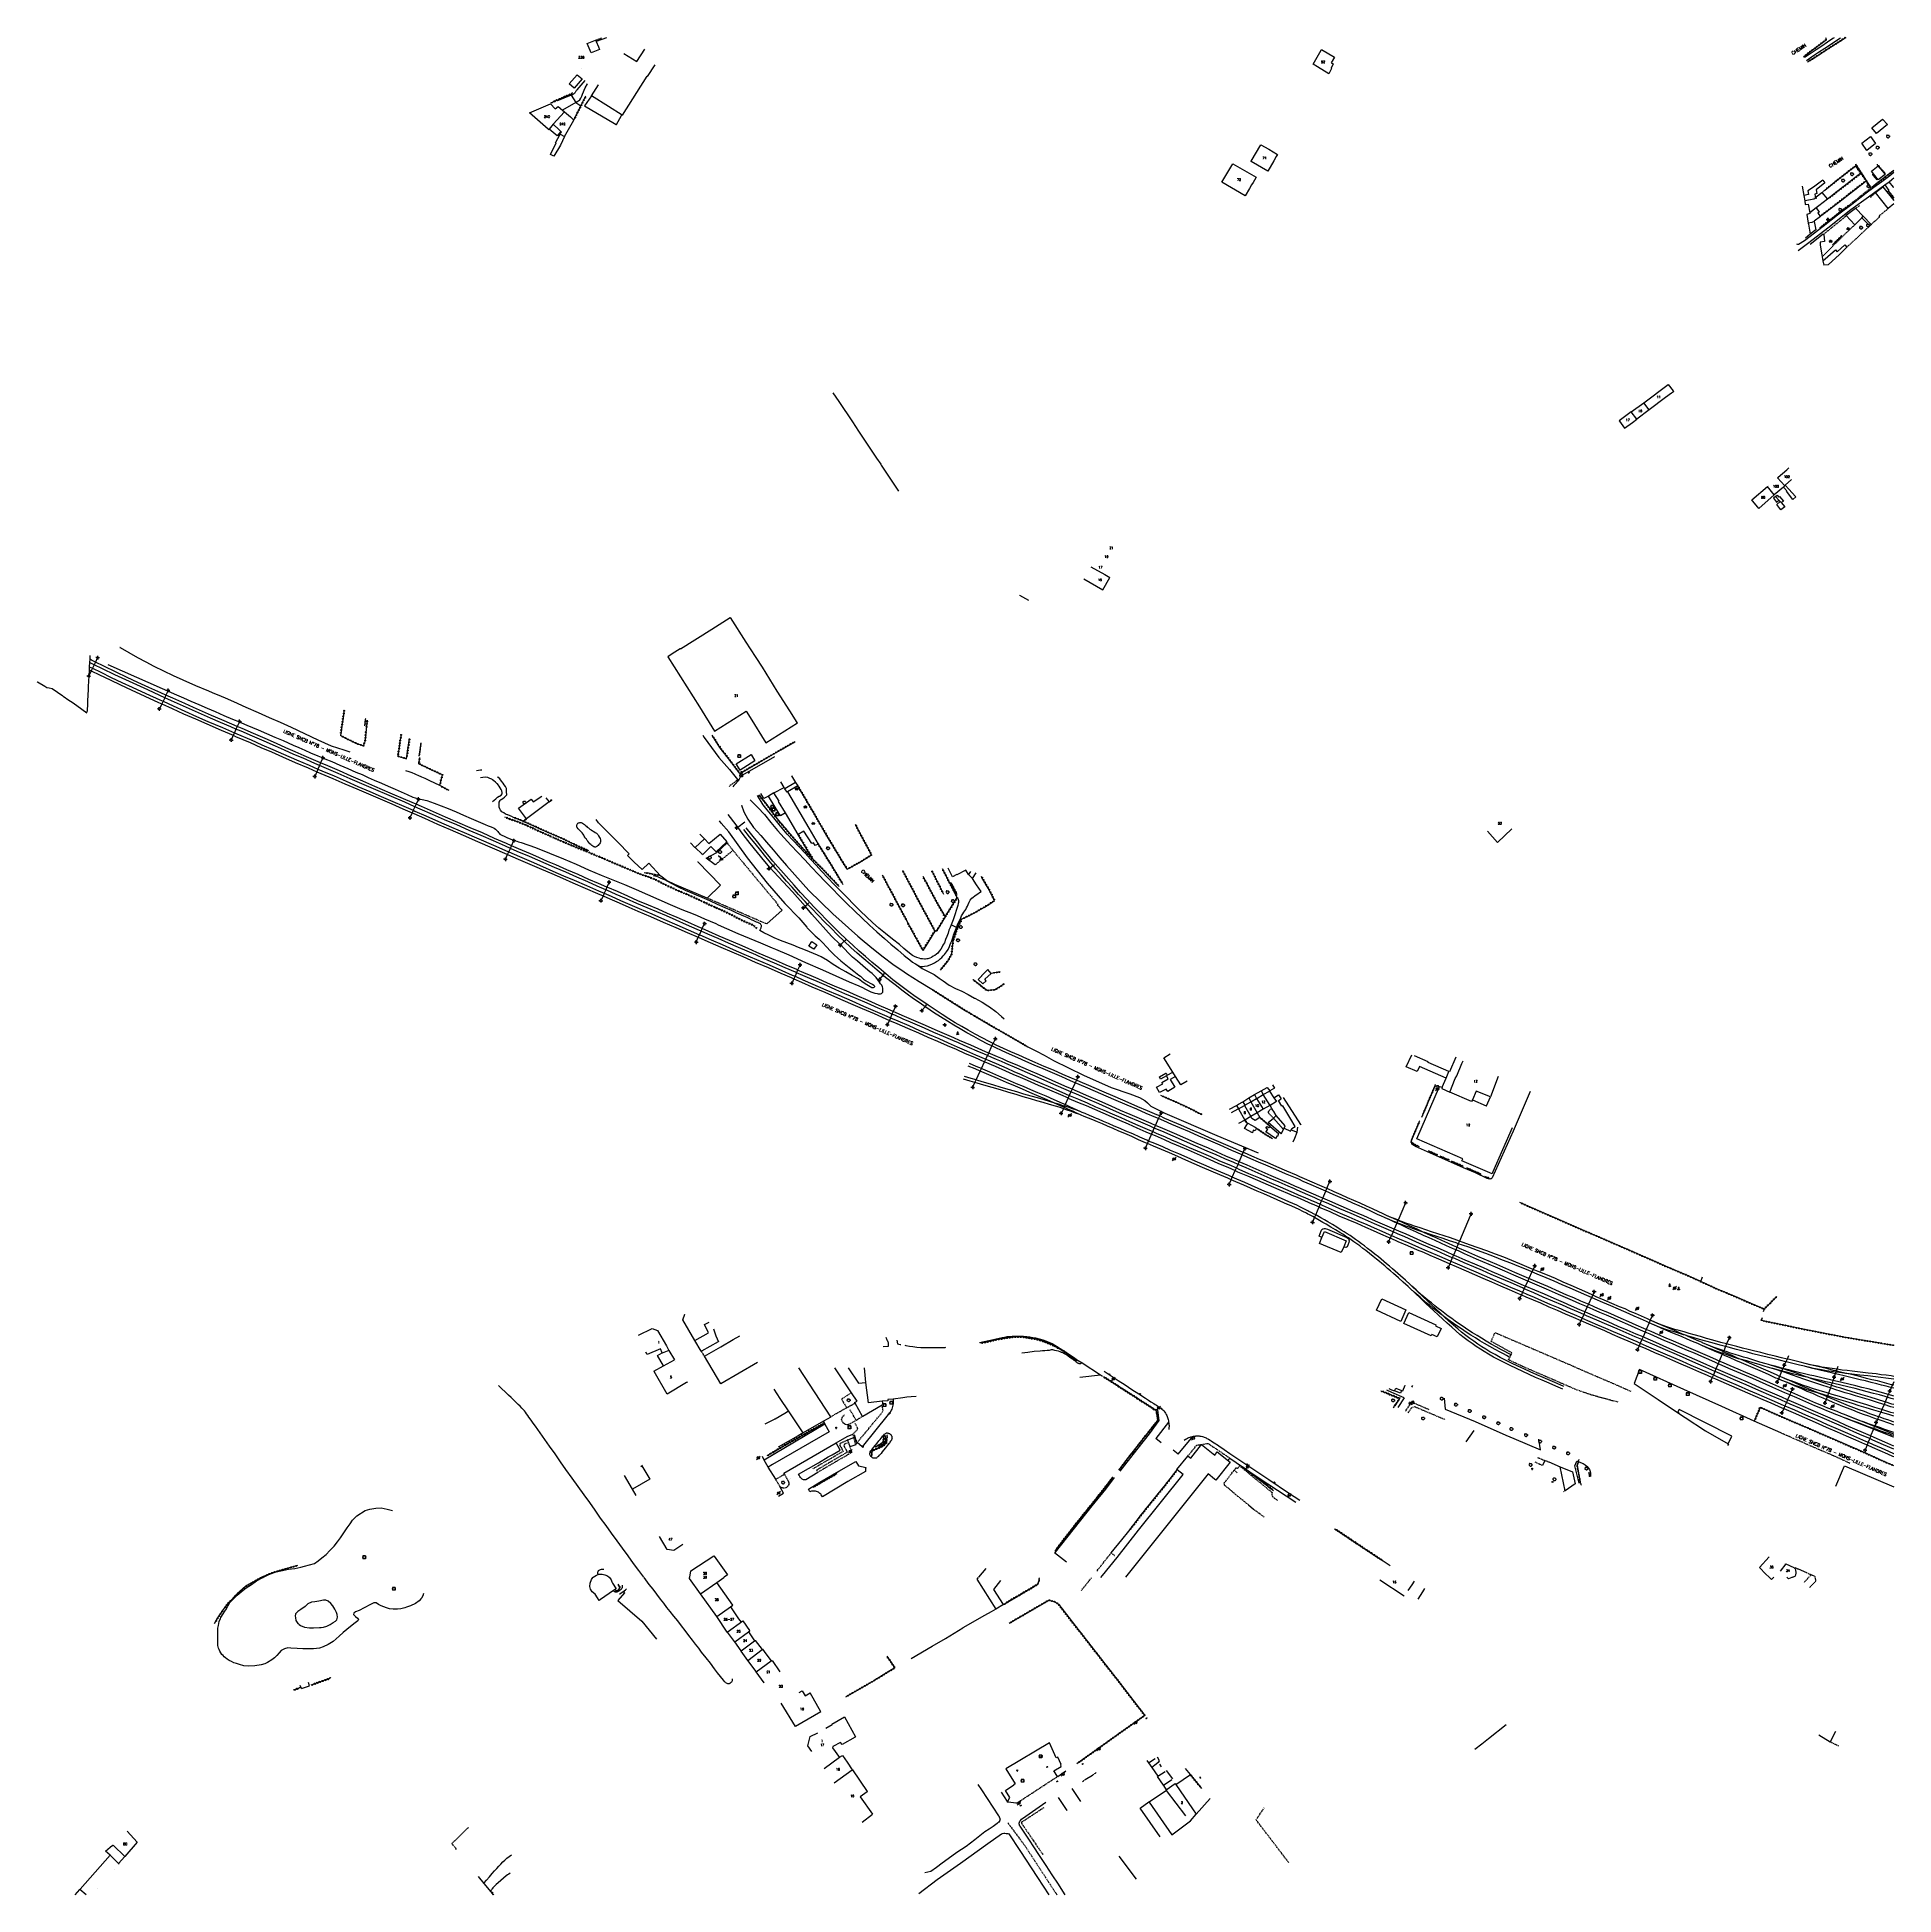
# Model space of a CAD drawing. Header units: millimetres. Extents: x 80000 to 81000, y 145000 to 146000.
import ezdxf
from ezdxf.enums import TextEntityAlignment as Align

# ---------------------------------------------------------------- set-up
doc = ezdxf.new("R2010")
doc.units = ezdxf.units.MM
doc.linetypes.add('DASHED', pattern=[0.75, 0.5, -0.25])
doc.layers.get('0').update_dxf_attribs({"linetype": 'CONTINUOUS'})
for name, color, linetype in [('W0001', 6, 'DASHED'), ('W0006', 2, 'CONTINUOUS'), ('W0008', 7, 'CONTINUOUS'), ('W0014', 7, 'CONTINUOUS'), ('W0017', 7, 'CONTINUOUS'), ('W0071', 7, 'CONTINUOUS'), ('W0101', 7, 'CONTINUOUS'), ('W0104', 1, 'CONTINUOUS'), ('W0105', 7, 'CONTINUOUS'), ('W01102', 255, 'CONTINUOUS'), ('W0112', 1, 'DASHED'), ('W0120', 7, 'CONTINUOUS'), ('W0211', 2, 'CONTINUOUS'), ('W0214', 2, 'CONTINUOUS'), ('W0220', 5, 'DASHED'), ('W0300', 7, 'CONTINUOUS'), ('W0303', 7, 'CONTINUOUS'), ('W0310', 3, 'CONTINUOUS'), ('W0322', 7, 'CONTINUOUS'), ('W0323', 7, 'CONTINUOUS'), ('W0401', 7, 'CONTINUOUS'), ('W0420', 7, 'CONTINUOUS'), ('W0438', 7, 'CONTINUOUS'), ('W0473', 7, 'CONTINUOUS'), ('W0515', 5, 'CONTINUOUS'), ('W0610', 7, 'CONTINUOUS'), ('W0611', 7, 'CONTINUOUS'), ('W0700', 7, 'CONTINUOUS'), ('W0989', 7, 'CONTINUOUS'), ('W0991', 7, 'CONTINUOUS'), ('W1102', 7, 'CONTINUOUS')]:
    doc.layers.add(name, color=color, linetype=linetype)
doc.styles.get("Standard").update_dxf_attribs({"font": 'romans.shx', "width": 0.85})

# ---------------------------------------------------------------- blocks, each defined once
blk = doc.blocks.new('T300')
for p, q in [((-0.8, 0.5), (-0.9, 0.3)), ((-0.9, 0.3), (-0.9, 0.2)), ((-0.9, 0.2), (-0.7, 0.1)), ((-0.7, 0.6), (-0.8, 0.5)), ((-0.8, -0.1), (-0.7, 0.1)), ((-0.6, 0.7), (-0.7, 0.6)), ((-0.7, 0.1), (-0.7, 0.1)), ((-0.5, 0.7), (-0.6, 0.7)), ((-0.3, 0.6), (-0.5, 0.7)), ((-0.3, 0.6), (-0.2, 0.7)), ((-0.2, 0.6), (-0.3, 0.6)), ((-0.2, 0.7), (-0.1, 0.8)), ((-0.1, 0.8), (0.1, 0.8)), ((0.1, 0.8), (0.2, 0.7)), ((0.2, 0.7), (0.3, 0.6)), ((0.3, 0.6), (0.4, 0.5)), ((0.5, 0.5), (0.3, 0.5)), ((0.4, 0.5), (0.4, 0.5)), ((0.6, 0.4), (0.5, 0.5)), ((0.6, 0.4), (0.7, 0.3)), ((0.7, 0.3), (0.7, 0.2)), ((0.7, 0.2), (0.7, 0.1)), ((0.7, 0.1), (0.7, -0.2)), ((-0.8, -0.2), (-0.8, -0.1)), ((-0.7, -0.3), (-0.8, -0.2)), ((-0.8, -0.2), (-0.8, -0.2)), ((-0.7, -0.4), (-0.7, -0.3)), ((-0.5, -0.5), (-0.7, -0.4)), ((-0.4, -0.5), (-0.5, -0.5)), ((-0.4, -0.5), (-0.3, -0.5)), ((-0.3, -0.5), (-0.3, -0.4)), ((-0.3, -0.6), (-0.3, -0.5)), ((-0.3, -0.5), (-0.3, -0.5)), ((-0.2, -0.7), (-0.3, -0.6)), ((-0.1, -0.8), (-0.2, -0.7)), ((0.1, -0.8), (-0.1, -0.8)), ((0.2, -0.7), (0.1, -0.8)), ((0.3, -0.5), (0.2, -0.5)), ((0.3, -0.6), (0.2, -0.7)), ((0.2, -0.7), (0.2, -0.7)), ((0.5, -0.4), (0.3, -0.5)), ((0.3, -0.5), (0.3, -0.6)), ((0.3, -0.5), (0.3, -0.5)), ((0.6, -0.3), (0.5, -0.4)), ((0.7, -0.2), (0.6, -0.3)), ((0.6, -0.3), (0.6, -0.3))]:
    blk.add_line(p, q)
blk = doc.blocks.new('T303')
for p, q in [((-0.8, 0), (-0.3, 0.2)), ((-0.3, -0.2), (-0.8, 0)), ((-0.3, 0.2), (0, 0.8)), ((0, 0.8), (0.3, 0.2)), ((0.3, 0.2), (0.8, 0)), ((0.8, 0), (0.3, -0.2)), ((-0.5, -0.6), (-0.3, -0.2)), ((0, -0.3), (-0.5, -0.6)), ((0.6, -0.6), (0, -0.3)), ((0.3, -0.2), (0.6, -0.6))]:
    blk.add_line(p, q)
blk = doc.blocks.new('croix')
for p, q in [((-3, 0), (3, 0)), ((0, -3), (0, 3))]:
    blk.add_line(p, q)
blk = doc.blocks.new('T818')
at = {"color": 16, "linetype": 'Continuous', "xscale": 0.0001666666666666667, "yscale": 0.0001666666666666667}
blk.add_blockref('croix', (0, 0), dxfattribs=at)
blk = doc.blocks.new('T610')
for p, q in [((-0.500001, 0), (-1.000002, 0)), ((0, 0.500001), (0, 1.000002)), ((0.500001, 0), (1.000002, 0)), ((0, -0.500001), (0, -1.000002))]:
    blk.add_line(p, q)
blk.add_ellipse((0, 0), major_axis=(-0.353554, 0.353554), ratio=1, start_param=3.926990817, end_param=10.2101761242)
blk = doc.blocks.new('T473')
for p, q in [((-0.166667, 0.166667), (0.166667, -0.166667)), ((-0.166667, -0.166667), (0.166667, 0.166667)), ((0.500001, 0.500001), (1.000002, 1.000002)), ((-1.000002, -1.000002), (-0.500001, -0.500001))]:
    blk.add_line(p, q)
blk.add_ellipse((0, 0), major_axis=(0.471405, 0.471405), ratio=1, start_param=5.4977871438, end_param=11.780972451)
blk = doc.blocks.new('T420')
for p, q in [((0.7, 0.7), (-0.8, 0.7)), ((-0.8, 0.7), (-0.8, -0.8)), ((0.7, 0.7), (0.7, -0.8)), ((0.7, -0.8), (-0.8, -0.8))]:
    blk.add_line(p, q)
blk.add_ellipse((0, 0), major_axis=(-0.53, 0.53), ratio=1, start_param=3.926991, end_param=10.210176)
blk = doc.blocks.new('T401')
for p, q in [((-0.3, 0.3), (0, 0.3)), ((-0.3, -0.25), (-0.3, 0.3)), ((-0.3, 0.15), (0, 0.15)), ((-0.3, 0), (0, 0)), ((0, 0.3), (0, -0.25)), ((-0.3, -0.15), (0, -0.15)), ((-0.3, -0.25), (-0.3, -0.3)), ((-0.3, -0.3), (0, -0.3)), ((0, -0.3), (0, -0.25))]:
    blk.add_line(p, q)
blk = doc.blocks.new('T438')
for p, q in [((-0.4, 0.2), (0.4, 0.2)), ((-0.4, -0.2), (-0.4, 0.2)), ((0.15, 1.1), (-0.3, 1.1)), ((-0.3, 1.1), (-0.3, 0.5)), ((-0.3, 0.5), (0.15, 0.5)), ((0.3, 0.65), (0.3, 0.95)), ((0.4, 0.2), (0.4, -0.2))]:
    blk.add_line(p, q)
at = {"flags": 128}
for points in [[(-0.4, -0.2), (0.4, 0.2)], [(0.4, -0.2), (-0.4, -0.2)]]:
    blk.add_lwpolyline(points, dxfattribs=at)
for centre, major_axis, start_param, end_param in [((0.15, 0.95), (0.106, -0.106), 0.7853982, 2.3561945), ((0.15, 0.65), (0.106, 0.106), 3.9269908, 5.4977871)]:
    blk.add_ellipse(centre, major_axis=major_axis, ratio=1, start_param=start_param, end_param=end_param)
blk = doc.blocks.new('t323o')
at = {"color": 0, "linetype": 'Continuous'}
for radius in [0.25, 0.15]:
    blk.add_circle((0, 0), radius, dxfattribs=at)
blk = doc.blocks.new('t322o')
at = {"color": 0, "linetype": 'Continuous'}
for radius in [0.25, 0.15]:
    blk.add_circle((0, 0), radius, dxfattribs=at)
blk = doc.blocks.new('t310o')
at = {"color": 0, "linetype": 'Continuous'}
for centre, start, end in [((-0.5, 0.4), 216.8699, 323.1304), ((0.5, -0.4), 36.8699, 143.1303)]:
    blk.add_arc(centre, 0.625, start, end, dxfattribs=at)
blk = doc.blocks.new('t220o')
at = {"color": 0, "linetype": 'Continuous'}
for p, q in [((-0.25, 0.25), (0.25, 0.25)), ((-0.25, -0.25), (0.25, -0.25))]:
    blk.add_line(p, q, dxfattribs=at)

msp = doc.modelspace()

# ---------------------------------------------------------------- linework, layer by layer
at = {"layer": 'W0001'}
msp.add_lwpolyline([(80522.8, 145038.8), (80532.1, 145026.3), (80547.8, 145002.2), (80549.3, 145000)], dxfattribs=at)
at = {"layer": 'W0006', "const_width": 0.003}
for points in [[(80455.6, 145260.4), (80458.4, 145258.6)], [(80410.1, 145226.5), (80404.4, 145223.1)]]:
    msp.add_lwpolyline(points, dxfattribs=at)
at = {"layer": 'W0006'}
for points in [[(80910.8, 145242.9), (80912.7, 145246.9), (80898.2, 145254.3), (80884.4, 145261.3), (80883.4, 145259.8)], [(80424.3, 145253.4), (80426.6, 145249.4), (80396.1, 145231.7), (80393.8, 145230.3)], [(80402.5, 145226.5), (80402.2, 145227), (80430.3, 145243.4)], [(80316.3, 145162.7), (80312.7, 145158.5), (80325.6, 145147.3), (80333.5, 145137.6)], [(80315.4, 145163.1), (80315.9, 145163.1), (80316.3, 145162.7)]]:
    msp.add_lwpolyline(points, dxfattribs=at)
at = {"layer": 'W0008'}
for points in [[(80379.9, 145603), (80379.6, 145602.8), (80379.4, 145602.7), (80379.2, 145602.5), (80378.9, 145602.1), (80378.7, 145601.8), (80378.4, 145601.4), (80378.1, 145600.8), (80377.7, 145600.2), (80377.4, 145599.6), (80376.9, 145599.1), (80376.4, 145598.5), (80375.9, 145598), (80375.3, 145597.4), (80374.7, 145596.6)], [(80574.7, 145281.9), (80578.4, 145279.4), (80582.2, 145277), (80586, 145274.6), (80589.6, 145272.2), (80593.3, 145269.8), (80597, 145267.4), (80598.5, 145266.4), (80599.9, 145265.5), (80601.4, 145264.5), (80602.1, 145264.1), (80602.8, 145263.6), (80603.5, 145263.2), (80604.1, 145262.8), (80604.7, 145262.5), (80605.3, 145262), (80605.8, 145261.6), (80606.3, 145261.1), (80606.8, 145260.6), (80607.3, 145260), (80607.7, 145259.4), (80608.1, 145258.7), (80608.4, 145258.2), (80608.6, 145257.6), (80608.8, 145257.1), (80609, 145256.5), (80609.2, 145255.9), (80609.3, 145255.3), (80609.4, 145255), (80609.4, 145254.8), (80609.4, 145254.5)], [(80609.4, 145254.5), (80609.5, 145254.1), (80609.6, 145253.6), (80609.6, 145253.2), (80609.7, 145252.7), (80609.7, 145252.1), (80609.6, 145251.6), (80609.6, 145251.1), (80609.5, 145250.6), (80609.5, 145250.6)], [(80617.7, 145244.8), (80617.8, 145244.9), (80618.4, 145245.3), (80619, 145245.6), (80619.6, 145245.9), (80620.3, 145246.2), (80621, 145246.5), (80621.4, 145246.6), (80621.9, 145246.7), (80622.4, 145246.8)], [(80622.4, 145246.8), (80622.8, 145246.9), (80623.1, 145246.9), (80623.4, 145247), (80623.7, 145247), (80624.1, 145247.1), (80624.4, 145247.1), (80624.7, 145247.1), (80625.1, 145247.1), (80625.4, 145247.1), (80625.8, 145247.1), (80626.2, 145247), (80626.5, 145247), (80627, 145246.9), (80627.6, 145246.8), (80628.1, 145246.6), (80628.6, 145246.4), (80629.1, 145246.3), (80629.6, 145246.1), (80630, 145245.8), (80630.5, 145245.6), (80630.9, 145245.3)], [(80630.9, 145245.3), (80631.7, 145244.9), (80632.4, 145244.4), (80633.1, 145243.9), (80633.9, 145243.4), (80636.2, 145241.9), (80636.4, 145241.7), (80639.3, 145239.8), (80642.3, 145237.7)], [(80642.3, 145237.7), (80649.3, 145233), (80656.3, 145228.3), (80663.3, 145223.6), (80674, 145216.4), (80680, 145212.5)]]:
    msp.add_lwpolyline(points, dxfattribs=at)
at = {"layer": 'W0014'}
for points in [[(80428.6, 145808.8), (80431.8, 145804.1), (80439.1, 145793.2), (80442.3, 145788.2), (80452.1, 145773.7), (80454.4, 145770.3), (80454.6, 145769.9)], [(80454.6, 145769.9), (80463.9, 145755.8)], [(80397.2, 145612.8), (80379.9, 145603)], [(80457.1, 145300.3), (80457.3, 145299.8), (80457.5, 145299.4), (80457.7, 145298.9), (80457.9, 145298.6), (80458, 145298.2), (80458.1, 145297.9), (80458.3, 145297.1), (80458.3, 145296.2), (80458.4, 145295.3), (80455.6, 145295.1)], [(80463.1, 145298.7), (80463.3, 145296.7), (80464.8, 145296.4), (80465.1, 145296.3)], [(80507.5, 145297.4), (80515, 145299), (80516.5, 145299.4), (80518.1, 145299.8), (80519.7, 145300.1), (80521.1, 145300.3), (80522.5, 145300.6), (80523.9, 145300.7), (80525.2, 145300.8), (80526.4, 145300.9), (80527.7, 145300.9), (80529.5, 145300.9), (80531.3, 145300.8), (80533.1, 145300.7), (80534.6, 145300.5), (80536.2, 145300.2), (80537.7, 145299.9), (80539.7, 145299.4), (80541.7, 145298.8), (80543.7, 145298.1), (80545.2, 145297.4), (80546.7, 145296.8), (80548.1, 145296), (80549.9, 145295), (80551.6, 145293.9), (80553.3, 145292.7), (80555.7, 145291.1), (80558.2, 145289.5), (80560.3, 145288), (80560.6, 145287.8)], [(80467.4, 145295.9), (80467.9, 145295.8), (80469.8, 145295.5), (80471.7, 145295.2), (80473.7, 145295), (80476, 145294.8), (80478.3, 145294.7), (80480.6, 145294.7), (80483.5, 145294.7), (80486.4, 145294.8), (80489.1, 145294.8), (80489.4, 145294.9)], [(80560.6, 145287.8), (80562.8, 145286.4), (80572.7, 145280), (80573.8, 145279.3)], [(80253.9, 145269.1), (80248.5, 145274.2)], [(80326.8, 145171), (80324, 145174.7), (80321.2, 145178.5), (80318.3, 145182.6), (80315.3, 145186.6), (80312.4, 145190.6), (80309.4, 145194.7), (80306.4, 145198.8), (80303.5, 145202.9), (80300.5, 145207.1), (80297.6, 145211.3), (80294.7, 145215.4), (80291.4, 145219.9), (80288.1, 145224.4), (80284.8, 145229), (80281.9, 145233.2), (80279, 145237.4), (80276, 145241.6), (80273.5, 145245.2), (80271, 145248.8), (80268.4, 145252.4), (80267.2, 145254), (80266, 145255.6), (80264.8, 145257.2), (80264.2, 145258.2), (80263.6, 145259.1), (80263, 145260), (80262.4, 145260.7), (80261.8, 145261.4), (80261.1, 145262.1), (80260.1, 145263.1), (80259.1, 145264.1), (80258.1, 145265), (80256.7, 145266.4), (80255.3, 145267.8), (80253.9, 145269.1)], [(80729.7, 145270.5), (80727, 145271.7)], [(80728, 145272.6), (80729.5, 145272), (80731.1, 145271.4)], [(80736.3, 145267.6), (80729.7, 145270.5)], [(80736.3, 145267.6), (80732.9, 145262.5)], [(80734.8, 145271.6), (80735.5, 145271.4), (80736.8, 145274.5), (80736.8, 145274.5)], [(80740.4, 145273.3), (80741, 145274.2)], [(80757.8, 145267.5), (80758.3, 145261.6)], [(80602.3, 145261.6), (80603.4, 145260.9), (80604.2, 145255.4), (80598.9, 145248.3), (80590.1, 145237.1), (80583.1, 145228.2)], [(80758.3, 145261.6), (80774.5, 145254.9), (80791.1, 145247.6), (80795.3, 145245.8)], [(80609.4, 145254.5), (80602.6, 145245.7)], [(80605.4, 145243.4), (80602.6, 145245.7)], [(80614.6, 145237.3), (80611.8, 145239.4)], [(80614.6, 145237.3), (80622.4, 145246.8)], [(80795.3, 145245.8), (80809.6, 145239.7)], [(80809.6, 145239.7), (80808.8, 145245.4)], [(80397.8, 145223.8), (80393.8, 145230.3), (80391.5, 145234.1), (80390.6, 145236)], [(80642.3, 145235.2), (80642.3, 145235.1), (80656.6, 145225.5), (80662.9, 145221.4), (80677.9, 145211.4)], [(80814.1, 145233.2), (80820.2, 145230.5)], [(80830.5, 145221.6), (80828.2, 145231.1), (80829.2, 145233.6), (80830.1, 145233.3), (80831.3, 145232.8), (80832.7, 145232.2), (80833.8, 145231.5), (80834.8, 145230.7), (80835.4, 145229.9), (80836, 145229), (80836.4, 145228), (80836.7, 145227), (80836.7, 145225.9), (80836.7, 145225.3)], [(80399.2, 145214.7), (80401.9, 145216.3), (80400, 145219.9)], [(80580, 145224.7), (80575.4, 145218.5), (80568.1, 145209.4)], [(80568.1, 145209.4), (80548.3, 145184.6), (80548, 145184.4), (80554.4, 145179.3)], [(80578.4, 145184.1), (80584.2, 145191.1), (80588, 145195.9)], [(80724.9, 145179.8), (80728.7, 145177.4)], [(80302.1, 145172.5), (80302, 145172.9), (80301.9, 145173.4), (80301.9, 145173.8), (80302.1, 145174.2), (80302.4, 145174.6), (80302.7, 145174.9), (80303.1, 145175), (80303.5, 145175.2), (80303.9, 145175.3), (80304.3, 145175.3), (80304.8, 145175.3), (80305.2, 145175.3)], [(80329.6, 145167.2), (80326.9, 145170.9)], [(80353, 145137.1), (80351, 145139.7), (80349, 145142.3), (80347, 145144.9), (80345, 145147.5), (80342.9, 145150), (80340.9, 145152.6), (80339.2, 145154.8), (80337.5, 145157.1), (80335.8, 145159.3), (80333.7, 145161.9), (80331.7, 145164.6), (80329.6, 145167.2)], [(80948.4, 145175.5), (80952.9, 145173.5)], [(80315, 145166.8), (80315, 145166.4), (80315.1, 145166.1), (80315, 145165.7), (80315, 145165.4), (80314.9, 145165.1), (80314.8, 145164.8), (80314.5, 145164.4), (80314, 145164), (80313.5, 145163.7), (80313.2, 145163.5), (80312.9, 145163.3), (80312.5, 145163.1), (80312.3, 145163), (80312, 145163), (80311.7, 145163), (80311.5, 145163), (80311.2, 145163.1), (80311, 145163.2), (80310.8, 145163.4), (80310.6, 145163.6), (80310.4, 145163.8)], [(80313.6, 145162), (80313.8, 145162.1), (80314.6, 145162.6), (80315.4, 145163.1), (80315.4, 145163.2), (80316.1, 145163.7), (80316.8, 145164.2), (80317.5, 145164.8)], [(80510.3, 145150.4), (80498.6, 145143.7)], [(80520.5, 145156.3), (80516.4, 145153.9), (80513.8, 145152.4), (80510.3, 145150.4)], [(80374.4, 145116.3), (80374.4, 145116.1), (80374.4, 145115.9), (80374.4, 145115.7), (80374.3, 145115.3), (80374.1, 145114.9), (80373.9, 145114.6), (80373.7, 145114.4), (80373.5, 145114.2), (80373.3, 145114), (80373.1, 145113.9), (80373, 145113.8), (80372.8, 145113.7), (80372.5, 145113.6), (80372.2, 145113.6), (80372, 145113.7), (80371.6, 145113.8), (80371.3, 145113.9), (80371, 145114.1), (80370.8, 145114.2), (80370.5, 145114.5), (80370, 145115.1), (80369.6, 145115.6), (80368, 145117.6), (80366.5, 145119.6), (80364.9, 145121.7), (80362.6, 145124.7), (80360.3, 145127.6), (80357.9, 145130.6), (80356.3, 145132.8), (80354.6, 145135), (80353, 145137.1)], [(80470.7, 145127.2), (80482, 145133.9), (80489.2, 145138), (80498.6, 145143.7)], [(80142.4, 145111.2), (80146.7, 145112.6)], [(80621.1, 145064.8), (80618.5, 145068)], [(80506.7, 145059.5), (80508.6, 145056.5), (80517.7, 145042.6)], [(80564.5, 145062.1), (80568.4, 145064.5)], [(80523.2, 145050), (80527.1, 145049.6)], [(80529.2, 145039.6), (80529.6, 145040.1), (80530.1, 145040.7), (80532.5, 145042.3), (80543.3, 145049.9)], [(80517.7, 145042.6), (80517.9, 145042.3), (80518.1, 145042.1), (80518.2, 145041.8), (80518.3, 145041.6), (80518.4, 145041.4), (80518.5, 145041.2), (80518.5, 145040.9), (80518.6, 145040.7), (80518.5, 145040.4), (80518.5, 145040.1), (80518.4, 145039.9), (80518.3, 145039.6), (80518, 145039.1), (80517.5, 145038.8), (80517, 145038.4), (80514.9, 145036.8), (80512.7, 145035.4), (80510.5, 145033.9), (80508.6, 145032.5), (80506.8, 145031), (80505, 145029.6), (80500.3, 145026.1), (80495.4, 145022.8), (80490.6, 145019.4), (80487.5, 145017.1), (80484.4, 145014.8), (80481.4, 145012.5), (80478.1, 145011.8), (80478.1, 145011.8)], [(80553.7, 145000), (80553.3, 145000.6), (80550, 145005.7), (80546.7, 145010.8), (80543.4, 145015.8), (80539.9, 145021.1), (80536.4, 145026.4), (80534.8, 145028.9), (80529.4, 145037), (80529.3, 145037.1), (80529.2, 145037.3), (80529.1, 145037.4), (80529.1, 145037.5), (80529, 145037.7), (80529, 145037.8), (80529, 145037.9), (80528.9, 145038), (80528.9, 145038.1), (80528.9, 145038.3), (80528.9, 145038.5), (80528.9, 145038.7), (80529, 145038.9), (80529, 145039.2), (80529.2, 145039.6)], [(80474.9, 145000.8), (80484.7, 145008.3), (80497.3, 145017), (80512.1, 145027.6), (80519.4, 145032.8)], [(80519.4, 145032.8), (80520, 145033.1), (80520.6, 145033.2), (80521.2, 145033.2), (80521.9, 145033.1), (80522.5, 145033.1), (80522.8, 145033), (80523.3, 145032.9)], [(80523.3, 145032.9), (80529.2, 145023.8), (80538.7, 145009.4), (80544.9, 145000)], [(80237.5, 145009.8), (80240.5, 145006.1), (80244.3, 145001.6), (80245.6, 145000)]]:
    msp.add_lwpolyline(points, dxfattribs=at)
at = {"layer": 'W0017'}
for points in [[(80306.6, 146000), (80301.1, 145998)], [(80287.7, 145969), (80280.6, 145966.2)], [(80290.1, 145965.2), (80283, 145961)], [(80290.1, 145965.2), (80292.9, 145963.4)], [(80995.1, 145920.8), (80997.3, 145917.7)], [(80999.8, 145919.5), (80997.4, 145922.5)], [(80365.1, 145554.6), (80360.3, 145558.3), (80366.1, 145561.3), (80371.6, 145566.4)], [(80495.1, 145520.9), (80495.7, 145522.3), (80496.3, 145523.6), (80496.9, 145524.9), (80497.4, 145526.1), (80497.9, 145527.2), (80498.5, 145528.3), (80499.1, 145529.1), (80499.7, 145529.8), (80500.2, 145530.5), (80500.6, 145531.4), (80501, 145532.4), (80501.4, 145533.3), (80502, 145534.5), (80502.6, 145535.7), (80503.4, 145536.7), (80504.2, 145537.3), (80505, 145537.9), (80505.8, 145538.5), (80506.7, 145539.1), (80507.6, 145539.7), (80508.4, 145540.3), (80505.9, 145543.9), (80503.7, 145547.3)], [(80399, 145533.3), (80398.6, 145533.1), (80401.2, 145530.2), (80393, 145522.8)], [(80495.6, 145537), (80495.8, 145536.5), (80496, 145536), (80496.2, 145535.5), (80496.2, 145535), (80496.2, 145534.4), (80496.1, 145533.9), (80495.9, 145532.8), (80495.6, 145531.7), (80495.2, 145530.6), (80494.3, 145527.8), (80493.3, 145525.1), (80492.2, 145522.3)], [(80804.1, 145432.5), (80795, 145411.2), (80783.6, 145386.1), (80783.5, 145385.9), (80783.3, 145385.7), (80783.1, 145385.6), (80783, 145385.5), (80782.8, 145385.5), (80782.6, 145385.4), (80782.5, 145385.4), (80782.3, 145385.5), (80782.1, 145385.5), (80781.7, 145385.6), (80781.4, 145385.7), (80781, 145385.8), (80774.6, 145388.7), (80768.2, 145391.5), (80761.7, 145394.4), (80755.3, 145397.2), (80748.8, 145400.1), (80742.4, 145403), (80741.9, 145403.3), (80741.4, 145403.5), (80740.9, 145403.8), (80740.8, 145403.9), (80740.7, 145404), (80740.6, 145404.1), (80740.5, 145404.2), (80740.4, 145404.4), (80740.3, 145404.5), (80740.3, 145404.7), (80740.3, 145404.9), (80740.3, 145405.2)], [(80896, 145330.2), (80897, 145332.7)], [(80562.8, 145286.4), (80562.5, 145286.3), (80562.2, 145286.1), (80561.9, 145286), (80561.6, 145286), (80561.3, 145286), (80561, 145286.1), (80560.7, 145286.2), (80560.5, 145286.3), (80560.2, 145286.5), (80559.9, 145286.7), (80559.5, 145287), (80559.2, 145287.3), (80558.6, 145287.7), (80558.1, 145288.1), (80557.6, 145288.5), (80556.8, 145289), (80556.1, 145289.5), (80555.3, 145290.1), (80554.4, 145290.7), (80553.4, 145291.3), (80552.5, 145291.8), (80551.9, 145292), (80551.7, 145292.1), (80550.9, 145292.4), (80550.1, 145292.7), (80549.1, 145293), (80548.1, 145293.2), (80547.1, 145293.4), (80546.1, 145293.4), (80545.1, 145293.2), (80544, 145293.1), (80542.8, 145293), (80541.5, 145292.9), (80540.3, 145292.8), (80536.9, 145292.5), (80533.6, 145292), (80530.3, 145291.6)], [(80561.5, 145278.8), (80572.7, 145280)], [(80939.1, 145248.7), (80924.8, 145255.1), (80907.3, 145263), (80886.8, 145272.2), (80863, 145282.9), (80860.1, 145275.4), (80873.1, 145266.8), (80883.4, 145259.8), (80887.6, 145257), (80898.6, 145249.8), (80910.8, 145242.9), (80910.9, 145242.8), (80910.4, 145241.9)], [(80461, 145267), (80461, 145266.2), (80461, 145265.3), (80461, 145264.5), (80460.9, 145263.7), (80460.7, 145263), (80460.5, 145262.2), (80460.3, 145261.6), (80460, 145261), (80459.8, 145260.4), (80459.3, 145259.7), (80458.8, 145259.1), (80458.4, 145258.6), (80444.4, 145241.3), (80441.6, 145243.5), (80441.6, 145243.5)], [(80423.5, 145255), (80424.3, 145253.4), (80391.5, 145234.1)], [(80436.2, 145246.8), (80439.4, 145248.1)], [(80420.4, 145227.5), (80414, 145223.5), (80413.8, 145223.4), (80413.5, 145223.4), (80413.3, 145223.4), (80412.8, 145223.5), (80412.4, 145223.7), (80412, 145223.9), (80411.7, 145224.2), (80411.4, 145224.5), (80411.1, 145224.8), (80410.7, 145225.3), (80410.4, 145225.9), (80410.1, 145226.5), (80415.4, 145229.6), (80420.8, 145232.7), (80426.1, 145235.8), (80428.2, 145237), (80430.4, 145238.2), (80432.5, 145239.5), (80430.3, 145243.4), (80436.2, 145246.8)], [(80641.6, 145218.9), (80644.2, 145216.6)], [(80652.4, 145210), (80655.1, 145207.6)], [(80506.8, 145170.9), (80506.1, 145169.9)], [(80506.1, 145169.9), (80516.4, 145153.9)], [(80510.9, 145175.8), (80507, 145171)], [(80520.5, 145156.3), (80515.2, 145164.4), (80519.1, 145169.2)], [(80142.4, 145111.2), (80141.6, 145112.8)], [(80146.7, 145112.6), (80146.2, 145114.3)], [(80613.3, 145059.5), (80621.1, 145064.8)], [(80240.5, 145006.1), (80240.8, 145006.4), (80242, 145007.9), (80243.6, 145009.7), (80245.1, 145011.5), (80246.3, 145012.9), (80247.5, 145014.2), (80248.7, 145015.5), (80249.7, 145016.6), (80250.8, 145017.7), (80251.9, 145018.7), (80253, 145019.7), (80254.2, 145020.6), (80255.4, 145021.5)], [(80254.8, 145011.7), (80254.1, 145011.2), (80253.3, 145010.8), (80252.6, 145010.3), (80251.1, 145009), (80249.7, 145007.7), (80248.3, 145006.4), (80247.3, 145005.6), (80246.4, 145004.7), (80245.5, 145003.8), (80245.1, 145003.3), (80244.8, 145003), (80244.7, 145002.7), (80244.4, 145002.3)], [(80244.4, 145002.3), (80244.3, 145001.9), (80244.3, 145001.6)]]:
    msp.add_lwpolyline(points, dxfattribs=at)
for points in [[(80451.2, 145235.1), (80450.7, 145235.1), (80450.3, 145235.2), (80449.9, 145235.4), (80449.5, 145235.6), (80449.3, 145235.9), (80449, 145236.1), (80448.8, 145236.4), (80448.6, 145236.8), (80448.5, 145237.1), (80448.5, 145237.3), (80448.5, 145237.6), (80448.5, 145237.8), (80448.6, 145238.1), (80448.6, 145238.4), (80448.7, 145238.7), (80448.9, 145239), (80449.2, 145239.3), (80449.5, 145239.6), (80450.5, 145240.8), (80451.5, 145242.1), (80452.5, 145243.3), (80453.4, 145244.5), (80454, 145245.2), (80454.5, 145245.9), (80455.1, 145246.6), (80455.5, 145247.1), (80456, 145247.6), (80456.4, 145248.1), (80456.7, 145248.3), (80456.9, 145248.5), (80457.2, 145248.6), (80457.5, 145248.7), (80457.8, 145248.7), (80458.1, 145248.6), (80458.5, 145248.6), (80458.7, 145248.5), (80459, 145248.4), (80459.3, 145248.2), (80459.6, 145247.9), (80459.9, 145247.7), (80460, 145247.5), (80460.2, 145247.2), (80460.3, 145246.9), (80460.4, 145246.6), (80460.4, 145246.3), (80460.5, 145246), (80460.4, 145245.8), (80460.4, 145245.5), (80460.3, 145245.3), (80460.2, 145245.1), (80460.1, 145244.9), (80459.9, 145244.7), (80459.6, 145244.3), (80459.3, 145243.8), (80459, 145243.4), (80458, 145242.1), (80456.9, 145240.7), (80455.8, 145239.4), (80455.2, 145238.5), (80454.5, 145237.7), (80453.7, 145236.8), (80453.4, 145236.5), (80453.1, 145236.1), (80452.8, 145235.8), (80452.5, 145235.6), (80452.3, 145235.4), (80452, 145235.2), (80451.7, 145235.2), (80451.5, 145235.1)], [(80422.9, 145214.4), (80422.6, 145214.9), (80422.3, 145215.4), (80422, 145215.8), (80421.6, 145216.2), (80421.2, 145216.5), (80420.8, 145216.8), (80420.3, 145217.1), (80419.8, 145217.2), (80419.3, 145217.4), (80418.8, 145217.4), (80418.2, 145217.4), (80417.7, 145217.4), (80417.1, 145217.3), (80416.6, 145217.2), (80416.1, 145217.1), (80415.4, 145218.5), (80421.5, 145222.2), (80431.7, 145228.1), (80440.9, 145233.4), (80442.3, 145231), (80446.5, 145230.2), (80446.4, 145230), (80446.3, 145229.7), (80446.2, 145229.5), (80446.2, 145229.3), (80446.1, 145229), (80446.1, 145228.8), (80446.1, 145228.5), (80446.1, 145228.2), (80446.1, 145227.9), (80436.7, 145222.5)]]:
    msp.add_lwpolyline(points, close=True, dxfattribs=at)
at = {"layer": 'W0071'}
for points in [[(80967.9, 146000), (80967.2, 145999.6), (80964.3, 145997.6), (80961.2, 145995.5), (80958.1, 145993.5), (80955, 145991.4), (80951.8, 145989.3)], [(80953, 145987.7), (80956.2, 145990.1), (80959.4, 145992.2), (80962.8, 145994.4), (80965.8, 145996.4), (80968.8, 145998.3), (80971.3, 146000)], [(80295, 145977), (80290.7, 145971.9), (80290.4, 145971.6), (80290.2, 145971.2), (80290, 145970.9), (80289.8, 145970.6), (80289.6, 145970.3), (80289.4, 145970), (80288.9, 145969.6), (80288.3, 145969.3), (80287.7, 145969), (80290.1, 145965.2), (80290.9, 145965.7), (80291.6, 145966.1), (80292.3, 145966.6), (80292.9, 145967.5), (80293.3, 145968.6), (80293.7, 145969.6)], [(80293.7, 145969.6), (80295.2, 145973.1), (80296.5, 145975.2), (80296.5, 145975.2), (80296.5, 145975.2), (80296.5, 145975.2), (80296.5, 145975.2)], [(81000, 145927.4), (80997.8, 145925.7)], [(80997.8, 145925.7), (80993.6, 145922.5), (80989.3, 145919.4), (80985.1, 145916.3), (80977.3, 145910.3), (80969.6, 145904.4), (80961.9, 145898.4)], [(80986.3, 145914.3), (80995.1, 145920.8), (80997.4, 145922.5), (80998.9, 145923.7), (80999.1, 145923.8), (81000, 145924.5)], [(80948.4, 145885.4), (80954.2, 145889.7), (80964.5, 145897.6), (80976.8, 145907.5), (80986.3, 145914.3)], [(80961.9, 145898.4), (80951.8, 145890.7), (80948.7, 145888.7), (80948.2, 145888.7), (80947.8, 145888.9)], [(80384, 145589.7), (80388.1, 145585.5), (80391.8, 145581.7), (80395.2, 145577.4), (80398.7, 145573.2), (80402.3, 145569.2), (80405.9, 145565.2), (80409.7, 145561.3), (80413.4, 145557.3), (80417.1, 145553.4), (80420.8, 145549.5), (80424.5, 145545.7), (80428.1, 145541.9), (80431.9, 145538), (80435.3, 145534.6), (80436.3, 145533.7), (80440.1, 145530), (80444.3, 145525.9), (80448.3, 145522.2), (80452.3, 145518.6), (80456.4, 145515), (80459.8, 145511.9), (80463.5, 145508.8), (80467, 145505.8), (80468.5, 145504.5), (80468.5, 145504.5), (80470, 145503.4), (80471.5, 145502.3), (80472.7, 145501.5), (80473.1, 145501.3), (80474, 145500.7), (80475.3, 145500.1), (80476.2, 145499.9), (80477.1, 145499.9), (80478, 145500), (80479.5, 145500.2), (80480.9, 145500.7), (80482.2, 145501.3), (80483.3, 145501.9), (80484.4, 145502.5), (80485.4, 145503.2), (80486.3, 145504), (80487.2, 145504.8), (80488, 145505.6), (80488.6, 145506.3), (80489.2, 145507), (80489.7, 145507.7), (80490.6, 145509.1), (80491.3, 145510.6), (80492, 145512.2), (80492.6, 145513.7), (80493.1, 145515.3), (80493.6, 145516.8), (80494.1, 145518.2), (80494.6, 145519.5), (80495.1, 145520.9)], [(80495.1, 145520.9), (80492.2, 145522.3), (80491.7, 145520.9), (80491.1, 145519.4), (80490.6, 145517.9), (80489.9, 145516.1), (80489.3, 145514.4), (80488.6, 145512.7), (80488.2, 145512), (80487.8, 145511.3), (80487.4, 145510.5), (80486.7, 145509.3), (80485.9, 145508.2), (80485.1, 145507.1), (80484.3, 145506.5), (80483.5, 145505.9), (80482.6, 145505.4), (80481.7, 145504.8), (80480.8, 145504.4), (80479.8, 145504), (80479.2, 145504), (80478.5, 145503.9), (80477.9, 145503.9), (80476.9, 145504), (80476, 145504.1), (80475, 145504.4), (80473.8, 145504.8), (80472.6, 145505.3), (80471.4, 145505.9), (80469, 145507.7), (80466.7, 145509.6), (80464.4, 145511.7), (80460.7, 145514.6), (80457, 145517.6), (80453.3, 145520.6), (80450, 145523.6), (80446.7, 145526.6), (80443.5, 145529.7), (80439.9, 145533.3), (80436.3, 145537), (80432.7, 145540.6), (80429.3, 145544.1), (80425.8, 145547.6), (80422.4, 145551.2), (80419.5, 145554.4), (80416.5, 145557.7), (80413.6, 145560.9), (80410.4, 145564.4), (80407.2, 145567.8), (80404, 145571.2), (80400.4, 145575.5), (80396.8, 145579.9), (80393.2, 145584.3), (80392.5, 145585.1), (80391.7, 145586), (80391, 145586.9), (80388, 145592)]]:
    msp.add_lwpolyline(points, dxfattribs=at)
at = {"layer": 'W0101', "const_width": 0.002}
msp.add_lwpolyline([(80291.6, 145982.9), (80287.4, 145993.2), (80294.6, 145996.2), (80298.9, 145985.9), (80291.6, 145982.9)], close=True, dxfattribs=at)
at = {"layer": 'W0101'}
for points in [[(80315.9, 145991.6), (80322.9, 145987.2)], [(80322.9, 145987.2), (80327.3, 145993.8)], [(80689.5, 145984.3), (80687.3, 145985.7), (80687.3, 145985.7), (80691.6, 145993.4), (80691.8, 145993.6), (80698.7, 145989.5), (80696.9, 145986.5)], [(80328.4, 145979.3), (80315, 145958.4), (80307.7, 145962.9), (80298.5, 145968.7), (80302.4, 145974.7), (80302.4, 145974.7), (80302.4, 145974.7), (80302.4, 145974.7)], [(80332.7, 145985.5), (80328.6, 145979.1), (80328.4, 145979.3)], [(80696.9, 145983.7), (80697.2, 145983.5), (80695.6, 145980.6)], [(80696.9, 145986.5), (80698.1, 145985.9), (80696.9, 145983.7)], [(80277.9, 145953.4), (80275.8, 145950.8), (80275.5, 145950.5), (80275.3, 145950.7), (80265.2, 145959.6), (80276.4, 145964.5), (80279, 145961.8), (80280.6, 145963), (80283, 145961), (80284.1, 145960.2)], [(80284.1, 145960.2), (80287.3, 145957.4), (80288.9, 145955.8), (80289, 145955.7), (80289, 145955.7)], [(80277.9, 145953.4), (80281.2, 145950.4), (80282.1, 145949.6), (80282.4, 145949.2), (80281.5, 145948.2), (80281.7, 145948.1), (80284.1, 145946.8), (80289, 145955.7)], [(80950.6, 145920.1), (80951.5, 145915.1)], [(80951.5, 145915.1), (80952, 145912.1), (80952.3, 145910.3)], [(80952.3, 145910.3), (80953.9, 145910.4), (80954.7, 145905.8), (80954.8, 145905.4), (80953.1, 145904.8)], [(80954, 145899.7), (80954.9, 145894.2), (80954.9, 145894.2), (80954.9, 145894.2), (80952.4, 145892.1), (80952.4, 145892.1)], [(80953.1, 145904.8), (80953.1, 145904.8), (80953.9, 145900.2), (80954, 145899.7)], [(80960.4, 145888.3), (80961.3, 145883.1)], [(80961.3, 145883.1), (80961.4, 145882.1), (80961.8, 145879.8), (80962.2, 145877.5)], [(80865.3, 145803.5), (80878.5, 145813.3), (80881.1, 145809.8), (80881.4, 145809.4), (80880.3, 145808.6), (80877, 145806.2), (80868.3, 145799.6)], [(80858.5, 145798.5), (80855.7, 145796.4), (80855.6, 145796.4), (80852.1, 145793.7), (80852.2, 145793.6), (80854.9, 145789.7), (80855, 145789.7), (80859.3, 145792.9), (80861.6, 145794.6)], [(80858.5, 145798.5), (80865.3, 145803.5)], [(80868.3, 145799.6), (80861.6, 145794.6)], [(80937.3, 145763), (80937.7, 145763.4), (80942.3, 145767.4), (80943.5, 145768.4)], [(80935.6, 145753.8), (80927.3, 145746.6), (80926.8, 145747.2), (80923.9, 145750.6), (80923.5, 145751.1), (80931.9, 145758.4)], [(80941.2, 145758.8), (80941.3, 145758.7), (80940.5, 145758), (80935.6, 145753.8)], [(80944.9, 145762.2), (80941.5, 145759.1), (80941.2, 145758.8)], [(80563.8, 145708.6), (80574, 145702.7), (80577.8, 145709.4)], [(80529, 145699.9), (80529, 145699.9), (80534, 145697.2)], [(80346.5, 145671), (80363.4, 145681.6), (80373.3, 145687.9)], [(80373.3, 145687.9), (80381.7, 145674.6), (80384.1, 145671)], [(80346.5, 145671), (80346.3, 145670.9), (80342.1, 145668.2), (80339.7, 145666.7), (80356.8, 145639.8), (80364.9, 145626.7), (80381.9, 145637.4), (80384.1, 145633.9), (80392.5, 145620.3), (80409.5, 145631.1), (80409.3, 145631.3), (80405.4, 145637.5), (80398.6, 145648.1), (80390.6, 145661), (80387.2, 145666.2), (80384.2, 145670.9), (80384.1, 145671)], [(80406.2, 145602.6), (80406.2, 145602.6), (80408.5, 145599), (80408.5, 145599), (80402.7, 145595.6), (80402.3, 145596.3)], [(80396.7, 145593.4), (80393.9, 145591.7), (80391.4, 145590.3), (80389.7, 145593), (80389.7, 145593)], [(80396.7, 145593.4), (80402.3, 145596.3)], [(80355.6, 145556), (80355.9, 145556.3), (80368.1, 145543.7), (80360.9, 145536.7), (80360.8, 145536.6), (80343.4, 145544.1), (80338.9, 145546.2), (80336, 145548.5), (80335.7, 145548.8), (80329.4, 145555.5), (80325.9, 145552.1), (80321.5, 145556.1), (80318, 145559.7), (80318.9, 145560.5), (80312.7, 145566.9), (80302.3, 145577.2), (80301, 145579)], [(80356.9, 145571.1), (80356.9, 145571.1), (80359.4, 145568.6), (80354.4, 145564), (80354.3, 145563.9)], [(80786.6, 145566.6), (80781.1, 145572.7)], [(80794.3, 145574.1), (80786.6, 145566.6), (80786.6, 145566.6)], [(80354.3, 145563.9), (80351.9, 145566.4)], [(80611.7, 145443), (80606.9, 145450.8), (80610.2, 145452.8)], [(80764.1, 145451.1), (80760.7, 145443.2), (80760.4, 145443.3), (80749.1, 145448.2), (80749.1, 145448.5), (80741.9, 145451.7), (80741.9, 145451.7), (80741.9, 145451.7)], [(80760.9, 145432.2), (80763.8, 145439.5), (80764.6, 145441), (80767.4, 145447.6), (80768, 145449.1)], [(80619.3, 145438.2), (80616, 145436.1), (80613.1, 145440.7), (80611.7, 145443)], [(80784, 145389.4), (80784.1, 145389.3), (80783.7, 145388.2), (80767.4, 145395.3), (80767.8, 145396.4), (80743.1, 145407.1), (80755.3, 145435.2), (80756.8, 145434.9), (80756.6, 145434.2), (80760.9, 145432.2)], [(80782.7, 145429.7), (80775.1, 145432.8), (80773, 145428.1)], [(80773, 145428.1), (80780.4, 145424.9), (80780.6, 145424.9), (80782.7, 145429.7)], [(80643.3, 145421.2), (80646.9, 145423.2), (80647, 145423.3)], [(80647, 145423.3), (80650.2, 145425.1)], [(80650.4, 145417.2), (80650.4, 145417.2), (80647, 145415.3)], [(80653.7, 145419.1), (80650.4, 145417.2)], [(80794.5, 145413), (80794.5, 145413), (80794.5, 145413), (80794.5, 145413), (80794.5, 145413), (80784, 145389.4)], [(80354.2, 145298.5), (80347.7, 145309.7), (80348.8, 145312.6), (80348.8, 145312.6)], [(80354.2, 145298.5), (80361.5, 145302.6), (80361.4, 145303), (80359.4, 145307.1), (80361.9, 145308.4)], [(80323.8, 145301.4), (80323.8, 145301.4), (80331.3, 145304.9), (80334.2, 145303.9), (80338.9, 145295.6), (80340.2, 145293.2)], [(80340.2, 145293.2), (80336.7, 145291.7), (80336.7, 145291.9), (80335.8, 145294), (80328.6, 145290.9), (80327.9, 145292.3)], [(80350.3, 145276.1), (80349.8, 145275.8), (80339.4, 145269.6), (80332.3, 145281.8), (80332.2, 145282), (80337.4, 145284.9), (80343.2, 145288.1)], [(80410.1, 145283.8), (80427.3, 145257.4), (80427.4, 145257.3), (80423.6, 145255.1), (80423.5, 145255), (80412.6, 145248.7), (80404.7, 145260.6), (80400.2, 145267.3), (80396.9, 145272.3)], [(80773.8, 145250.1), (80769.4, 145243.9)], [(80619.9, 145236.2), (80621.3, 145235.2), (80627.1, 145242.5), (80634.2, 145236.8), (80635.6, 145238.6), (80642.5, 145233), (80634.8, 145223.3), (80634.1, 145223.9), (80630.7, 145226.7), (80627.8, 145223.1), (80586.1, 145171)], [(80325.7, 145231.1), (80330, 145223.8), (80320.7, 145218.4)], [(80572.9, 145170.8), (80573.8, 145172), (80581.6, 145181.7), (80593.2, 145196.3), (80617.2, 145226.3), (80614, 145228.8), (80613.8, 145229)], [(80613.8, 145229), (80619.8, 145236.3), (80619.9, 145236.2)], [(80968.7, 145220.1), (80968.7, 145220.1), (80968.7, 145220.1), (80973.5, 145231.1), (81000, 145219.7)], [(80320.7, 145218.4), (80316.4, 145225.8), (80316.4, 145225.8)], [(80347.8, 145188.7), (80342.9, 145185.4), (80339.3, 145186), (80335.2, 145193)], [(80351.5, 145171), (80352, 145174.4), (80364.5, 145182.6)], [(80364.5, 145182.6), (80364.7, 145182.4), (80371.9, 145172.3), (80370.1, 145171)], [(80932.9, 145171), (80930.9, 145172.9), (80927.8, 145176), (80927.6, 145176.2), (80932.9, 145182)], [(80941.8, 145178.2), (80941.9, 145178.2), (80946.2, 145176.2)], [(80357.3, 145162), (80351.3, 145170.3), (80351.4, 145170.9), (80351.5, 145171)], [(80366.1, 145168.2), (80369.9, 145170.9), (80370.1, 145171)], [(80374.6, 145155.9), (80366.1, 145168.2)], [(80736.3, 145160.9), (80736.3, 145160.9), (80723.2, 145169.5)], [(80741.6, 145168.9), (80740.4, 145166.9), (80738.3, 145163.9)], [(80932.9, 145171), (80933, 145170.9), (80934.1, 145169.8), (80935.2, 145170.9), (80935.3, 145171)], [(80943.3, 145170.1), (80942.5, 145170.9), (80942.3, 145171)], [(80946.2, 145176.2), (80946.8, 145175.5), (80947, 145175.2), (80947.2, 145173.3), (80946.8, 145171.6)], [(80366.1, 145149.8), (80357.3, 145162)], [(80743.8, 145159.3), (80746.3, 145163.2), (80747.4, 145165)], [(80371.7, 145141.5), (80366.1, 145149.8)], [(80373.4, 145155.1), (80373.4, 145155.1), (80377.8, 145148.7), (80379.1, 145146.8)], [(80380.1, 145147.5), (80383.7, 145142.3), (80383.8, 145142.1)], [(80375.7, 145136.2), (80375.5, 145136.4), (80371.8, 145141.4), (80371.7, 145141.5)], [(80383.1, 145141.6), (80384.6, 145139.4), (80386.3, 145136.8)], [(80386.3, 145136.8), (80386.7, 145137.1), (80386.7, 145137.1), (80386.8, 145137), (80390.4, 145132.1)], [(80379.1, 145131.4), (80375.7, 145136.2)], [(80382.7, 145126.2), (80379.2, 145131.2), (80379.1, 145131.4)], [(80390.4, 145132.1), (80390.6, 145132.3), (80390.6, 145132.3), (80392.5, 145129.7), (80395.4, 145126), (80395.4, 145126)], [(80387.3, 145120), (80387.2, 145120.2), (80382.7, 145126.2)], [(80391.6, 145114.2), (80391.6, 145114.2), (80391.6, 145114.2), (80387.3, 145120)], [(80395.4, 145126), (80395.8, 145126.2), (80400, 145120.1)], [(80410.4, 145108.9), (80410.4, 145108.9), (80412, 145109.9), (80413.6, 145107.1), (80416.3, 145108.8)], [(80422, 145098.6), (80408.5, 145090.7), (80400.7, 145103.3)], [(80416.4, 145085.2), (80420.4, 145087.3)], [(80424.7, 145089.8), (80428.1, 145091.7), (80428, 145091.9), (80434.9, 145095.8)], [(80434.9, 145095.8), (80440.8, 145085), (80440.5, 145084.9), (80433.5, 145080.9), (80432.7, 145082.1), (80428.5, 145079.9), (80428.4, 145079.1), (80432.1, 145074), (80432.2, 145074.1)], [(80415, 145080.3), (80416.4, 145085.2)], [(80417.2, 145077.2), (80415, 145080.3)], [(80432.2, 145074.1), (80433.7, 145075), (80436.2, 145071.5), (80439, 145067.4)], [(80439, 145067.4), (80439.1, 145067.3), (80447.1, 145055.7), (80447.2, 145055.6), (80447, 145055.5), (80443.3, 145052.8), (80450, 145043.4)], [(80597.7, 145072.4), (80598.5, 145071.1), (80600.3, 145068.5), (80603.5, 145063.9), (80603.3, 145063.8), (80606.5, 145059.1), (80606.7, 145058.8), (80608.1, 145056.6)], [(80603.9, 145071.3), (80604.4, 145072.2), (80603.4, 145074.1)], [(80605.6, 145069), (80604.6, 145070.4)], [(80618.6, 145042.6), (80608.3, 145056.2), (80608, 145056.5), (80608.1, 145056.6), (80613, 145059.9), (80613.3, 145059.5), (80622.3, 145046.3), (80624.3, 145043.4)], [(80611.7, 145062.5), (80608.2, 145067)], [(80608.3, 145056.2), (80598.9, 145049.9)], [(80598.9, 145049.9), (80611.2, 145032.4), (80621.2, 145039.8)], [(80624.3, 145043.4), (80631.7, 145051.8)], [(80048.5, 145034.2), (80053.9, 145028.3), (80047.2, 145020.6)], [(80026.4, 145000), (80023, 145002.9), (80023.2, 145003.1), (80039.4, 145021.4), (80043.9, 145016.8), (80044.1, 145016.6)], [(80040.9, 145026.7), (80040.8, 145026.6), (80039.5, 145025.6), (80039.4, 145025.7)], [(80047.2, 145020.6), (80040.9, 145026.7)]]:
    msp.add_lwpolyline(points, dxfattribs=at)
for points in [[(80662.8, 145928.2), (80653.9, 145933.4), (80653.9, 145933.5), (80659.1, 145942.4), (80663.3, 145940), (80668.1, 145937.2), (80667.4, 145936), (80666, 145933.7)], [(80650.6, 145914.9), (80638.1, 145922.2), (80644, 145932.1), (80656.6, 145925), (80656.4, 145924.6), (80654.9, 145922.1), (80654.1, 145920.8), (80653, 145918.9)], [(80702.4, 145345.8), (80690.6, 145350.8), (80691.9, 145354), (80693.3, 145357.2), (80705, 145352.2), (80703.7, 145349)], [(80400.8, 145103), (80400.8, 145103), (80400.8, 145103)]]:
    msp.add_lwpolyline(points, close=True, dxfattribs=at)
at = {"layer": 'W0101', "const_width": 0.002}
for points in [[(80931.9, 145758.4), (80937.3, 145763)], [(80343.2, 145288.1), (80350.3, 145276.1)], [(80932.9, 145182), (80941.8, 145178.2)], [(80938.7, 145174.3), (80935.3, 145171)], [(80942.3, 145171), (80938.7, 145174.3)], [(80044.1, 145016.6), (80029.5, 145000)]]:
    msp.add_lwpolyline(points, dxfattribs=at)
at = {"layer": 'W0104'}
for points in [[(80298.4, 145991.9), (80296.3, 145996.9), (80300.8, 145998.7), (80301.1, 145998), (80302.3, 145995.2), (80302.9, 145993.7)], [(80289.2, 145972.9), (80286.6, 145975.2), (80290.8, 145980), (80293.5, 145977.8), (80289.2, 145972.9)], [(80990.6, 145948.4), (80988.1, 145951.5), (80993.9, 145956.1), (80996.5, 145953.2)], [(80985.5, 145939.3), (80982.7, 145943.2), (80987.4, 145946.8), (80990.2, 145943)], [(80991.6, 145923.5), (80987.9, 145928.1), (80991.6, 145931.1), (80995.3, 145926.4)], [(80964.3, 145913.1), (80964.3, 145913.1), (80964.3, 145913.1)], [(80983.5, 145903.9), (80979.5, 145908.1), (80979.4, 145908.1), (80974.4, 145904.2), (80979, 145899.3), (80982.7, 145903.1), (80983.5, 145903.9)], [(80378.6, 145605.6), (80376.4, 145609), (80384.6, 145614.1), (80386.6, 145610.6)], [(80418.3, 145509.2), (80415.7, 145510.9), (80417.3, 145513.3), (80419.9, 145511.6)], [(80510.4, 145493), (80513.8, 145496.2), (80512, 145498.2), (80508.6, 145494.8), (80508.7, 145494.6), (80506.9, 145492.9), (80509.4, 145490.5), (80511.2, 145492.2)], [(80510.4, 145493), (80510.4, 145493), (80510.4, 145493)], [(80654.5, 145410.4), (80650.3, 145412.7), (80651.6, 145414.6), (80652.1, 145415.6), (80656, 145413.3), (80656.7, 145412.9), (80656, 145411.4), (80655, 145411.8)], [(80667, 145407.2), (80661.8, 145410.8), (80662.8, 145412.2), (80661.8, 145412.9), (80662.5, 145413.8), (80663.4, 145413.2), (80664, 145413.8), (80668.6, 145409.9), (80668.1, 145408.4), (80667.8, 145408.7)], [(80734.5, 145308.8), (80721.4, 145314.8), (80724.2, 145320.9), (80737.2, 145315)], [(80754.1, 145300.4), (80751.1, 145301.7), (80750.8, 145301), (80736, 145307.7), (80738.7, 145313.6), (80753.4, 145307), (80753.2, 145306.4), (80756.1, 145304.9)], [(80734.3, 145270.1), (80731.1, 145271.4), (80731.7, 145272.8), (80734.9, 145271.6), (80734.8, 145271.6)], [(80822.9, 145217.5), (80822.9, 145217.6), (80820.2, 145230.5), (80827, 145227.7), (80828.3, 145221.3)], [(80602.2, 145073.4), (80602.2, 145073.4)]]:
    msp.add_lwpolyline(points, close=True, dxfattribs=at)
for points in [[(80298.5, 145968.7), (80294.8, 145963.4), (80310.9, 145953.9), (80311.9, 145953.3), (80312, 145953.3), (80314.8, 145958.2), (80315, 145958.4)], [(80282.1, 145949.6), (80280.1, 145947.1), (80275.8, 145950.8)], [(80284.1, 145946.8), (80281.8, 145942.1), (80278.3, 145936.2), (80276.5, 145937.1), (80279.6, 145943.4), (80279.2, 145943.5), (80281.7, 145948.1)], [(80961.7, 145923.4), (80961.7, 145923.4), (80956.7, 145919.6), (80953.7, 145917.5), (80954.1, 145915.6), (80951.5, 145915.1)], [(80961.7, 145923.4), (80962.8, 145921.9), (80958.2, 145918.1), (80958.5, 145916.1), (80957.4, 145915.8), (80957.8, 145913.6), (80956.9, 145913.4), (80957, 145913.1), (80952, 145912.1)], [(80997, 145908), (80990.1, 145916.6), (80994.1, 145919.8), (81000, 145912.3)], [(80964.3, 145913.1), (80959.6, 145909.5), (80958.1, 145908.5), (80958.1, 145908.5), (80954.7, 145905.8)], [(80958.1, 145908.5), (80959.8, 145906), (80959.1, 145905.5), (80960.3, 145903.9), (80960.5, 145903.7), (80957.1, 145901.2), (80957, 145901.1)], [(80957.8, 145913.6), (80958.4, 145913.6), (80958.2, 145914.3), (80961.3, 145916.7), (80964.3, 145913.1)], [(81000, 145910.5), (80997, 145908)], [(80957, 145901.1), (80955.9, 145900.5), (80953.9, 145900.2)], [(80957, 145901.1), (80957.9, 145896.6), (80957.9, 145896.6), (80954.9, 145894.2)], [(80983.5, 145903.9), (80987.8, 145899.5), (80987.9, 145899.5), (80987.1, 145898.8), (80987, 145898.7), (80982.7, 145903.1)], [(80955, 145888.8), (80961.9, 145894.5), (80962.1, 145894.1), (80962.2, 145894.1), (80962.7, 145890.2), (80960.3, 145889.9), (80960.4, 145888.3)], [(80961.8, 145879.8), (80968.6, 145885.8), (80969.5, 145884.8), (80973.6, 145888.5), (80974.7, 145887.2), (80970.8, 145883.2), (80964.7, 145877.7), (80962.2, 145877.5)], [(80941.5, 145759.1), (80943.5, 145757), (80947, 145753), (80947.2, 145752.8), (80945.6, 145751.4), (80942.1, 145755.8), (80942.4, 145756.1), (80940.5, 145758)], [(80936.2, 145753), (80935.1, 145752.1), (80936.8, 145750), (80938, 145751)], [(80936.2, 145753), (80937.2, 145753.7), (80938.1, 145752.7), (80938.4, 145752.9), (80940.5, 145750.5), (80939.3, 145749.7)], [(80936.2, 145753), (80938, 145751)], [(80939.3, 145749.7), (80941.2, 145747.5), (80939.1, 145745.8), (80936.9, 145748.7), (80938.8, 145750.2)], [(80938.8, 145750.2), (80938, 145751)], [(80939.3, 145749.7), (80938.8, 145750.2)], [(80408.5, 145599), (80409.7, 145597.2), (80404.2, 145593.9), (80404, 145593.8), (80402.7, 145595.6)], [(80263.5, 145579.4), (80259.3, 145585.1), (80266.1, 145590), (80267.2, 145588.6), (80271.8, 145591.7)], [(80274, 145590.8), (80275.7, 145588.5), (80263.5, 145579.4)], [(80403, 145582.6), (80400.3, 145581), (80397.5, 145585.6), (80393.9, 145591.7)], [(80404.2, 145593.9), (80415.7, 145574.4), (80420.6, 145565.8), (80419.1, 145565.1), (80418.2, 145566.4), (80417.3, 145566.1), (80412.9, 145572.7), (80409.9, 145570.9), (80403, 145582.6), (80399.3, 145588.8), (80399.6, 145588.9), (80396.7, 145593.4)], [(80359.4, 145568.6), (80361.8, 145566.1), (80367.8, 145571.1), (80371.4, 145567.1), (80371.2, 145566.9), (80365.7, 145561.6), (80362.9, 145564.5), (80358.3, 145560.1), (80358.1, 145560.3), (80354.4, 145564)], [(80500.2, 145551.7), (80495.4, 145549.3), (80495.3, 145549.4), (80493, 145548.2), (80490.6, 145552.8)], [(80501.6, 145549.4), (80500.2, 145551.7)], [(80502.7, 145551), (80501.6, 145549.4), (80503.7, 145547.3), (80505.7, 145550.3)], [(80758.9, 145439.8), (80744.5, 145446), (80743.2, 145443.3), (80737.4, 145445.8), (80740.3, 145452.3)], [(80613.1, 145440.7), (80610.3, 145439.1), (80612.8, 145434.9), (80608.9, 145432.5), (80608, 145433.9), (80604.5, 145432), (80602.9, 145434.9), (80606.2, 145436.8), (80605.8, 145437.5), (80609.2, 145439.4), (80608.2, 145441), (80605.1, 145439.2), (80604.5, 145440.4), (80607.9, 145442.4), (80608, 145442.4), (80608.6, 145441.3), (80611.7, 145443)], [(80756.8, 145434.9), (80758.9, 145439.8), (80760.4, 145443.3)], [(80649.3, 145427.1), (80652.6, 145429.2)], [(80652.6, 145429.2), (80655.7, 145431)], [(80652.6, 145429.2), (80653.6, 145427.1)], [(80655.7, 145431), (80659.2, 145432.9), (80660.4, 145430.9)], [(80655.7, 145431), (80656.8, 145428.9)], [(80659.2, 145432.9), (80662.5, 145434.8), (80662.5, 145434.8), (80663.9, 145432.9)], [(80660.4, 145430.9), (80663.7, 145432.8)], [(80666.1, 145429.2), (80667.5, 145427.2), (80664, 145425.1)], [(80675.4, 145411.9), (80675.8, 145412.7), (80677.6, 145413.7), (80675.2, 145417.6), (80670.9, 145424.9), (80670.3, 145424.7), (80668.5, 145427.7), (80670, 145428.7)], [(80642.2, 145423.1), (80645.9, 145425.1)], [(80645.9, 145425.1), (80647, 145425.8), (80647.1, 145425.8), (80649.3, 145427.1)], [(80645.9, 145425.1), (80647, 145423.3)], [(80649.3, 145427.1), (80650.4, 145425.2)], [(80657.1, 145421.1), (80658.6, 145418.5), (80656, 145417), (80654.3, 145418.1), (80653.7, 145419.1)], [(80670, 145409.8), (80663.1, 145415.8), (80665.8, 145418.3)], [(80667.4, 145419.7), (80666, 145421.8), (80665.6, 145422.6), (80665, 145423.4), (80664, 145425.1)], [(80665.8, 145418.3), (80667.4, 145419.7)], [(80671.2, 145412.2), (80665.8, 145418.3)], [(80671.6, 145412.9), (80672.1, 145414.1), (80667.4, 145419.6), (80667.4, 145419.7)], [(80670, 145409.8), (80671.2, 145412.2)], [(80671.2, 145412.2), (80671.6, 145412.9)], [(80671.6, 145412.9), (80675, 145411.2), (80675.4, 145411.9)], [(80675.4, 145411.9), (80678.6, 145410.6)], [(80784, 145389.4), (80784, 145389.4)], [(80691.9, 145354), (80690.4, 145354.6), (80691.6, 145357.6), (80692, 145358.2), (80692.4, 145358.6), (80693.1, 145358.8), (80693.8, 145358.8), (80695, 145358.4), (80705.4, 145353.9), (80706.2, 145353.4), (80706.5, 145352.7), (80706.6, 145352.2), (80706.4, 145351.3), (80705.9, 145349.8), (80705.5, 145349), (80705.2, 145348.7), (80704.8, 145348.6), (80704.2, 145348.7), (80703.7, 145349)], [(80364.2, 145304.7), (80365.6, 145301.1), (80366.9, 145297.8), (80366.8, 145297.8), (80357.8, 145292.7), (80357.6, 145292.7), (80354.2, 145298.5)], [(80388, 145286.6), (80368.3, 145275.2), (80359.4, 145290), (80368.3, 145295.1), (80374.8, 145299), (80378.5, 145301.1)], [(80337.4, 145284.9), (80334.1, 145290.4), (80336.7, 145291.9)], [(80340.2, 145293.2), (80343.2, 145288.1)], [(80455.2, 145265.8), (80455.5, 145263.8), (80455.4, 145263.8), (80455.2, 145263.6), (80444.7, 145257.5), (80444.6, 145257.6), (80440.5, 145264.8), (80440.3, 145265.2), (80441.6, 145265.9), (80438.6, 145270.4), (80429.7, 145283.8)], [(80436.8, 145283.8), (80442.3, 145275.5), (80446.4, 145275.9)], [(80473.5, 145268.4), (80470.7, 145268.1), (80468.4, 145267.9), (80466.3, 145267.6), (80461, 145267), (80458.1, 145266.7), (80458.1, 145266.1), (80455.2, 145265.8), (80447.7, 145265), (80446.4, 145275.9), (80445.6, 145283.8)], [(80392.1, 145253.6), (80397.1, 145256.2), (80397.3, 145256.3), (80397.4, 145256.4), (80402.7, 145259.4), (80404.7, 145260.6)], [(80412.6, 145248.7), (80409.9, 145247.1), (80399.1, 145241.1)], [(80322.6, 145215), (80320.7, 145218.4)], [(80308, 145171), (80308.2, 145170.9), (80309.1, 145169.7), (80309.5, 145168.6), (80309.8, 145167.8), (80311.9, 145164.8), (80310.4, 145163.8), (80303.5, 145159), (80302.7, 145158.5), (80301.8, 145160), (80300.5, 145161.9), (80299, 145163.1), (80298.1, 145164.6), (80297.7, 145166.1), (80297.8, 145167.9), (80297.8, 145167.9), (80298.5, 145169.8), (80299.3, 145170.9), (80299.4, 145171)], [(80299.4, 145171), (80299.5, 145171.1), (80301.2, 145172.2), (80302.1, 145172.5), (80302.6, 145172.6), (80304.3, 145172.7), (80305.7, 145172.4), (80307.2, 145171.7), (80308, 145171)], [(80968.6, 145088), (80965.7, 145082.4), (80965.7, 145082.3), (80959.6, 145085.9), (80959.6, 145085.9)], [(80554.1, 145066.6), (80549.7, 145063.5), (80549.5, 145063.7), (80547.5, 145066.8), (80551.6, 145069.2), (80551.3, 145070.1), (80551.5, 145070.1), (80549.7, 145074.2), (80548.8, 145073.8), (80545.3, 145081.8), (80521.7, 145067.8)], [(80521.7, 145067.8), (80526.8, 145059.7), (80526, 145059.2)], [(80598.5, 145071.1), (80602.2, 145073.4)], [(80603.8, 145071.3), (80602.7, 145070.4), (80600.3, 145068.5)], [(80519.2, 145055.3), (80522.4, 145050.3), (80522.6, 145049.9), (80522.7, 145050), (80523.8, 145052.5), (80521.5, 145056.1), (80526, 145059.2)], [(80603.5, 145063.9), (80607.6, 145066.5), (80607.6, 145066.5)], [(80611.1, 145062), (80606.7, 145058.8)], [(80039.4, 145021.4), (80036.9, 145023.6), (80039.4, 145025.7)], [(80047.2, 145020.6), (80043.9, 145016.8)], [(80020.5, 145000), (80023, 145002.9)]]:
    msp.add_lwpolyline(points, dxfattribs=at)
at = {"layer": 'W0105'}
for points in [[(80437, 145243.6), (80436.7, 145245), (80439.9, 145246.2), (80439.9, 145246.3)], [(80440.9, 145242.3), (80437.7, 145241.3)], [(80812.1, 145233.9), (80810.7, 145231.2)]]:
    msp.add_lwpolyline(points, dxfattribs=at)
at = {"layer": 'W01102'}
msp.add_lwpolyline([(80774.3, 145078.5), (80778.1, 145081.4), (80781.6, 145084.1), (80791.2, 145091.7)], dxfattribs=at)
at = {"layer": 'W0112'}
for points in [[(80300.8, 145998.7), (80304.2, 146000)], [(80961.3, 145916.7), (80962.9, 145918)], [(80988.3, 145919.6), (80987.6, 145919.1), (80975.5, 145909.5)], [(80979.5, 145908.1), (80981.8, 145909.8)], [(80990.1, 145916.6), (80987.5, 145914.3), (80987.8, 145913.9)], [(80997, 145908), (80994.4, 145905.9)], [(80974.4, 145904.2), (80973.7, 145903.5), (80962.1, 145894.1)], [(80979, 145899.3), (80974.5, 145895.1)], [(80974.7, 145887.2), (80985.4, 145897.2), (80987.1, 145898.8), (80987.8, 145899.5), (80992.4, 145903.6), (80992.1, 145904.1), (80994.4, 145905.9)], [(80961.4, 145882.1), (80967.2, 145887.9), (80967.2, 145887.9), (80974.5, 145895.1)], [(80377.4, 145600.4), (80376.1, 145599.5), (80372.6, 145596.8)], [(80374.8, 145562.4), (80365.1, 145554.6)], [(80371.2, 145566.9), (80371.6, 145566.4), (80374.8, 145562.4), (80381.3, 145554.5), (80391.5, 145542.3), (80399, 145533.3)], [(80393, 145522.8), (80390.3, 145523.9), (80360.9, 145536.7)], [(80665.8, 145418.3), (80663.4, 145420.8), (80663.2, 145421.3), (80663.2, 145421.8), (80663.6, 145422.4), (80664.3, 145423), (80665, 145423.4)], [(80792.5, 145288.1), (80793.1, 145289.4), (80793.8, 145290.8), (80794.3, 145291.9), (80789.8, 145294.3), (80783.1, 145298), (80785.2, 145302.8)], [(80785.2, 145302.8), (80790.7, 145300.4), (80798.2, 145297.2), (80812.6, 145291), (80825.4, 145285.5), (80836.8, 145280.5), (80848.3, 145275.6), (80858.5, 145271.1)], [(80359.4, 145290), (80357.8, 145292.7)], [(80851.6, 145265.3), (80848.3, 145266.1), (80837.3, 145269.1), (80828.7, 145272.1), (80816.5, 145277.4), (80799.9, 145284.6), (80792.5, 145288.1)], [(80438.6, 145270.4), (80433.2, 145266.9), (80436, 145262.3)], [(80427.3, 145257.4), (80436, 145262.3), (80440.5, 145264.8)], [(80444.6, 145257.6), (80441.1, 145255.5), (80438, 145253.7), (80436.8, 145253.1), (80435.4, 145253.2), (80434.1, 145254.1), (80433.3, 145255.8), (80433.5, 145256.9), (80434, 145257.8), (80434.8, 145258.4)], [(80441.1, 145255.5), (80437.9, 145261.1)], [(80440.9, 145242.3), (80441.6, 145243.5), (80441.6, 145243.5), (80448, 145251.2), (80455.6, 145260.4), (80455.2, 145263.6)], [(80737, 145260.4), (80739.1, 145263.6), (80741.6, 145264.8), (80749.6, 145261.4)], [(80738.5, 145259.6), (80740.2, 145262.3), (80741.7, 145263), (80758.4, 145255.9)], [(80440.9, 145242.3), (80439.9, 145246.2), (80439.4, 145248.1), (80442.1, 145250.8), (80440.6, 145253.8)], [(80952.6, 145242.9), (80945.8, 145245.8), (80945.8, 145245.8), (80943.6, 145246.8), (80939.1, 145248.7)], [(80436.7, 145245), (80432.5, 145243), (80432.2, 145242.3), (80434.1, 145238.8), (80418.7, 145229.9), (80417.8, 145229.4)], [(80437, 145243.6), (80434.8, 145242.6), (80434.5, 145241.7), (80436.4, 145238.4), (80419.8, 145228.7), (80420.4, 145227.5)], [(80437, 145243.6), (80437.7, 145241.3), (80438.7, 145238.2), (80420.4, 145227.5)], [(80619.8, 145236.3), (80624.6, 145242.2), (80627, 145242.5)], [(80627, 145242.5), (80630.6, 145243.1), (80642.3, 145235.2), (80642.3, 145235.1)], [(80952.6, 145242.9), (80966.9, 145236.8), (80976.3, 145232.5)], [(80641.6, 145218.9), (80639.5, 145220.6), (80639.4, 145221.8), (80644.7, 145228.7)], [(80642.3, 145235.1), (80641.3, 145233.9)], [(80646.4, 145227.3), (80644.7, 145228.7), (80645.6, 145229.6), (80645.9, 145229.9), (80646.5, 145229.6), (80647.6, 145231), (80665.2, 145216.6)], [(80645.6, 145229.6), (80645.1, 145230.1)], [(80810.7, 145231.2), (80806.9, 145232.9), (80806.9, 145232.9), (80806.9, 145232.9)], [(80808.1, 145235.5), (80809.1, 145235.1), (80811.7, 145234), (80812.1, 145233.9), (80814.1, 145233.2)], [(80822.9, 145217.6), (80822, 145217)], [(80652.4, 145210), (80644.2, 145216.6)], [(80660.9, 145203.4), (80655.1, 145207.6)], [(80665.2, 145216.6), (80665, 145215.9), (80665, 145215.3), (80665.3, 145214.5), (80668, 145212.4)], [(80570.7, 145174.3), (80578.4, 145184.1), (80580.4, 145182.7)], [(80562.4, 145163.9), (80568, 145170.9)], [(80946.7, 145176.2), (80948.4, 145175.5)], [(80954.4, 145171.3), (80951.7, 145168.2)], [(80952.9, 145173.5), (80955.5, 145172.4), (80957.4, 145171.6), (80957.4, 145171.4)], [(80957.5, 145171.3), (80957.9, 145168.9), (80954.5, 145165.4)], [(80955.5, 145172.4), (80954.6, 145171.4)], [(80970.4, 145080), (80965.7, 145082.4)], [(80527.1, 145049.6), (80527.8, 145049.5), (80549.5, 145063.7)], [(80563.1, 145061.1), (80564.5, 145062.1)], [(80570.4, 145065.8), (80568.4, 145064.5)], [(80522.7, 145050), (80523.2, 145050)], [(80542.1, 145046.9), (80530, 145038.9)], [(80542.1, 145046.9), (80530, 145038.9)], [(80530, 145038.9), (80536.7, 145029)], [(80530, 145038.9), (80536.7, 145029)], [(80674.2, 145017.2), (80656.5, 145040.4), (80660.9, 145046.9)], [(80225.9, 145024.5), (80223.4, 145027.6), (80232.4, 145036.4)], [(80536.7, 145029), (80541.8, 145021.5)]]:
    msp.add_lwpolyline(points, dxfattribs=at)
msp.add_lwpolyline([(80402.1, 145218.9), (80400.7, 145219.3), (80400, 145219.9), (80400, 145219.9), (80397.8, 145223.8), (80402.5, 145226.5), (80404.4, 145223.1), (80404.4, 145223.1), (80404.5, 145222.9), (80404.8, 145222), (80404.8, 145220.9), (80404.2, 145219.9), (80403.3, 145219.1)], close=True, dxfattribs=at)
at = {"layer": 'W0120'}
for points in [[(80028.4, 145667.4), (80028.3, 145665.3), (80028.2, 145663.6), (80028.1, 145661.3), (80028, 145659.7), (80027.8, 145656.4), (80027.5, 145650.7), (80027.4, 145649), (80027.1, 145643), (80027.1, 145641.2), (80026.9, 145637.8), (80026.8, 145636.8)], [(80013.9, 145645.4), (80008.1, 145649.4), (80008.1, 145649.4), (80006.4, 145649.8), (80005.2, 145650), (80004.2, 145650.6), (80000.2, 145653), (80000, 145653.1)], [(80026.8, 145636.3), (80021.3, 145640.3), (80018.8, 145642), (80017.1, 145643.2), (80014, 145645.3)]]:
    msp.add_lwpolyline(points, dxfattribs=at)
at = {"layer": 'W0211'}
for points in [[(80963.8, 145999), (80963.6, 145999.3), (80963.5, 145999.6), (80963.4, 146000), (80963.4, 146000)], [(80038, 145662.5), (80075, 145646.1), (80078.9, 145644.5), (80082.7, 145642.8), (80087.1, 145640.9), (80091.5, 145639), (80095.9, 145637.2), (80100.6, 145635.1), (80105.3, 145633.1), (80108.9, 145631.6), (80110, 145631.1), (80113, 145629.8), (80116, 145628.6), (80119, 145627.3), (80123.5, 145625.4), (80128, 145623.4), (80132.5, 145621.5), (80137.9, 145619.1)], [(80137.9, 145619.1), (80141, 145617.8), (80144.1, 145616.4), (80147.3, 145615), (80151.1, 145613.4), (80153.9, 145612.2), (80155, 145611.8), (80158.8, 145610.2)], [(80158.8, 145610.2), (80163.1, 145608.3), (80167.4, 145606.5), (80171.6, 145604.6), (80175, 145603.2), (80178.3, 145601.7), (80181.6, 145600.3), (80185.4, 145598.6), (80189.1, 145597), (80192.8, 145595.4), (80196, 145593.9), (80199.2, 145592.5), (80202.3, 145591)], [(80216.8, 145597.3), (80214.2, 145598.6), (80211.5, 145599.9), (80208.9, 145601.1), (80207.1, 145601.9), (80205.3, 145602.7), (80204.4, 145603.1), (80203.6, 145603.5), (80201.9, 145604.1), (80200.3, 145604.7), (80198.6, 145605.3)], [(80239.5, 145605.7), (80239.3, 145605.7), (80238.8, 145605.7), (80237.7, 145605.5), (80236.6, 145605.3)], [(80256.1, 145580.5), (80254.8, 145581), (80253.5, 145581.5), (80253.4, 145581.5), (80252.3, 145582), (80251.3, 145582.6), (80250.3, 145583.2), (80249.6, 145584), (80249.2, 145584.8), (80248.9, 145585.7), (80248.8, 145586.5), (80248.8, 145587.5), (80248.9, 145588.4), (80249.3, 145589.2), (80249.6, 145589.6), (80249.9, 145589.9), (80250.8, 145590.4), (80251.7, 145591), (80252.1, 145591.5), (80252.6, 145591.9), (80252.9, 145592.4), (80252.9, 145592.8), (80252.8, 145593.3), (80252.7, 145593.7), (80252.7, 145594.4), (80252.7, 145595.1), (80252.7, 145595.8), (80252.3, 145596.8), (80251.6, 145597.7), (80251, 145598.6), (80250.1, 145599.7), (80249.2, 145600.9), (80248.2, 145601.9), (80248.1, 145602)], [(80202.3, 145591), (80204.9, 145590.4), (80207.4, 145589.8), (80209.9, 145589.2), (80213.8, 145587.9), (80217.6, 145586.4), (80221.4, 145584.9), (80225.6, 145583.2), (80229.7, 145581.3), (80233.8, 145579.5), (80236.3, 145578.5), (80238.8, 145577.4), (80241.3, 145576.3), (80243, 145575.7), (80244.6, 145575.1), (80246.2, 145574.3), (80246.8, 145573.8), (80247.5, 145573.2), (80248.1, 145572.5), (80248.4, 145572.1), (80248.8, 145571.6), (80249.2, 145571.1), (80249.6, 145571), (80250, 145570.8), (80250.3, 145570.6), (80251.6, 145570), (80252.9, 145569.4), (80254.3, 145568.8), (80255.6, 145568.3), (80257, 145567.8), (80258.4, 145567.3), (80259.2, 145567.1), (80259.9, 145566.9), (80260.6, 145566.6), (80268.4, 145563.9), (80276, 145561), (80283.5, 145557.9), (80290.3, 145555), (80297, 145552), (80303.7, 145549), (80310, 145546.5), (80316.4, 145544), (80322.6, 145541.4), (80328.8, 145538.7), (80334.9, 145535.9), (80341, 145533.2), (80347.2, 145530.6), (80353.4, 145528.2), (80355.4, 145527.3), (80359.5, 145525.6), (80365.5, 145523), (80366.7, 145522.4), (80371.3, 145520.3), (80377.3, 145517.7), (80383.4, 145515.1), (80389.6, 145512.6), (80395.8, 145510), (80397.7, 145509.2), (80404.9, 145506.1), (80413.9, 145502.1), (80422.9, 145498.1), (80430.1, 145494.9), (80437.4, 145491.7), (80442.6, 145489.4), (80444.6, 145488.5)], [(80447.4, 145498), (80444.7, 145500.3), (80441.9, 145502.7), (80439.2, 145505), (80432.7, 145511.5), (80427.9, 145516.2), (80417.3, 145528.1), (80415.6, 145530), (80413.6, 145532.3), (80406.8, 145540.1), (80401.8, 145545.5), (80396.8, 145550.9), (80394.8, 145553.1), (80391.9, 145556.4), (80387.9, 145561.2), (80384, 145566.1), (80380.2, 145571), (80377.3, 145574.9), (80376.4, 145576.1), (80372.2, 145581.7), (80372.2, 145581.7)], [(80379.3, 145586.8), (80379.3, 145586.8), (80380.7, 145583.2), (80382.7, 145579.2), (80385.9, 145574.7), (80389.7, 145570.4), (80392.9, 145566.8), (80396.5, 145562.7), (80400, 145558.4), (80403.6, 145554.2), (80415.7, 145540.9), (80428.5, 145528.2), (80442, 145516.2), (80444.3, 145514.2), (80448.4, 145510.8), (80454.9, 145505.6), (80461.6, 145500.6), (80465.7, 145497.9), (80468.3, 145496.1), (80475.1, 145491.8), (80481.9, 145487.6)], [(80380.6, 145527), (80377.8, 145528.2), (80377.2, 145528.5), (80373.9, 145530), (80370.5, 145531.5), (80366.4, 145533.3), (80362.3, 145535.2), (80358.2, 145537), (80355.2, 145538.3), (80352.2, 145539.6), (80349.2, 145540.9), (80345.5, 145542.7), (80341.7, 145544.6), (80338, 145546.5), (80336.9, 145547), (80335.8, 145547.5), (80334.7, 145548), (80333.7, 145548.3), (80332.7, 145548.5), (80331.7, 145548.7)], [(80389.3, 145519.2), (80389.9, 145520.7), (80390, 145521.1), (80390.1, 145521.5), (80390.1, 145521.9), (80390, 145522.2), (80389.8, 145522.5), (80389.6, 145522.8), (80388.9, 145523.2), (80388.1, 145523.5), (80387.4, 145523.8), (80386, 145524.5), (80384.7, 145525.1), (80383.4, 145525.8), (80382.4, 145526.2), (80381.5, 145526.6), (80380.6, 145527)], [(80444.6, 145488.5), (80446.1, 145487.7), (80447.5, 145487), (80449, 145486.3), (80450.1, 145485.9), (80451.2, 145485.5), (80452.4, 145485.3), (80453, 145485.2), (80453.7, 145485.1), (80454.3, 145485.1), (80454.7, 145485.3), (80455, 145485.5), (80455.2, 145485.7), (80455.4, 145486.1), (80455.5, 145486.6), (80455.5, 145487.1), (80455.5, 145487.7), (80455.4, 145488.3), (80455.3, 145489), (80454.9, 145489.8), (80454.3, 145490.6), (80453.7, 145491.4), (80452.8, 145492.7), (80451.8, 145493.9), (80450.8, 145495), (80449.7, 145496.1), (80448.5, 145497), (80447.4, 145498)], [(80533.5, 145456.7), (80535.4, 145455.7), (80538.2, 145454.3), (80542.3, 145452.2), (80547.4, 145449.3), (80563.5, 145441.4), (80578.4, 145434.8), (80588.5, 145431.3), (80593.8, 145429.4), (80596.6, 145427.7), (80598, 145426.5), (80599, 145425.5), (80599.9, 145424.7), (80601.6, 145423.8), (80603.7, 145422.8), (80607.3, 145421), (80635.4, 145408.9), (80657.7, 145399.5)]]:
    msp.add_lwpolyline(points, dxfattribs=at)
at = {"layer": 'W0214'}
for points in [[(80044.7, 145671.6), (80044.6, 145671.6), (80044.7, 145671.6), (80054, 145666.2), (80058.5, 145663.9), (80062.9, 145661.7), (80068.1, 145659.1), (80073.2, 145656.6), (80078.4, 145654.2), (80085.3, 145651.2), (80092.2, 145648.4), (80094.3, 145647.5), (80099.1, 145645.5), (80101.2, 145644.6), (80105.8, 145642.6), (80112.4, 145639.6), (80119.1, 145636.6), (80125, 145634), (80130.9, 145631.4), (80136.8, 145628.7), (80144, 145625.3), (80151.1, 145621.9), (80158.4, 145618.8), (80161.8, 145617.6), (80165.1, 145616.5), (80168.4, 145615.4)], [(80358.5, 145624.4), (80359.2, 145623.2), (80367.2, 145612.5), (80372.9, 145605.9), (80377.2, 145600.6), (80377.4, 145600.4)], [(80245.3, 145588.7), (80246.2, 145589.5), (80247.1, 145590.2), (80248, 145591), (80248.9, 145591.6), (80249.1, 145591.7), (80249.9, 145592.1), (80250.5, 145592.8), (80250.5, 145593.5), (80250.2, 145594.4), (80249.9, 145595.2), (80249.4, 145596.1), (80248.9, 145597), (80248.3, 145597.8), (80247.9, 145598.2), (80247.6, 145598.5), (80246.8, 145599.2), (80246, 145599.8), (80245.2, 145600.4), (80245, 145600.6), (80244.8, 145600.7), (80243.9, 145601.2), (80242.8, 145601.7), (80241.5, 145601.8), (80240.1, 145601.6), (80238.7, 145601.4)], [(80402.9, 145533.7), (80402.8, 145533.9), (80393.3, 145544.7), (80382.6, 145558.4), (80372.6, 145572.4), (80368.4, 145577.1), (80367.5, 145578.4)], [(80402.9, 145533.7), (80405.4, 145531.2), (80407.8, 145528.7), (80410.2, 145526.1), (80412.4, 145523.5), (80414.5, 145521), (80414.7, 145520.8), (80417, 145518.3), (80419, 145516.4), (80421.1, 145514.6), (80423.1, 145512.7), (80425.2, 145510.5), (80427.3, 145508.2), (80429.4, 145506), (80431.1, 145504.5), (80432.9, 145503), (80434.6, 145501.5), (80437.3, 145499.4), (80439.9, 145497.4), (80442.6, 145495.3), (80443.4, 145494.6), (80444.2, 145493.9), (80445, 145493.1), (80446.2, 145492.4), (80447.4, 145491.7), (80448.6, 145491), (80449.3, 145490.6), (80450, 145490.3), (80450.6, 145489.9), (80450.8, 145489.6), (80450.9, 145489.3), (80451, 145489), (80450.8, 145488.8), (80450.6, 145488.6), (80450.3, 145488.4), (80449.5, 145488.4), (80448.6, 145489), (80447.8, 145489.5), (80445.9, 145490.6), (80444.1, 145491.9), (80442.4, 145493.3), (80438.9, 145495.1), (80435.5, 145497), (80432, 145499), (80428.8, 145501), (80425.6, 145503.1), (80422.3, 145505.1), (80420.2, 145506), (80418.1, 145506.9), (80416, 145507.8), (80413, 145509), (80410.1, 145510.2), (80407.2, 145511.4), (80403.7, 145512.7), (80400.3, 145513.9), (80396.9, 145515.3), (80394.1, 145516.7), (80391.3, 145518.1), (80389.3, 145519.2)], [(80474, 145500.7), (80476.7, 145498.9), (80477.3, 145498.5), (80483.1, 145495.5), (80485.8, 145493.6), (80488, 145492.1), (80491.2, 145489.9), (80494.7, 145488.1), (80498, 145486.6), (80501.4, 145484.8), (80504.9, 145482.9), (80505, 145482.9), (80509, 145480.7), (80512.1, 145478.7), (80513, 145478.1), (80516.4, 145475.7), (80519.3, 145473), (80520.9, 145471.8)]]:
    msp.add_lwpolyline(points, dxfattribs=at)
at = {"layer": 'W0220'}
msp.add_lwpolyline([(80387.7, 145520.3), (80387.2, 145520.8), (80386.6, 145521.3), (80386, 145521.8), (80384.4, 145522.7), (80382.7, 145523.4), (80380.9, 145524.1), (80377.6, 145525.8), (80374.2, 145527.5), (80370.9, 145529.2), (80368.1, 145530.4), (80365.2, 145531.7), (80362.4, 145532.9), (80359.6, 145534.3), (80356.8, 145535.6), (80353.9, 145536.9), (80351, 145538.2), (80350.6, 145538.4), (80347.3, 145539.8), (80344, 145541.2), (80342, 145542.2), (80339.9, 145543.1), (80337.9, 145544.1), (80336.2, 145544.9), (80334.5, 145545.9), (80332.7, 145546.7), (80329.8, 145547.9), (80329.8, 145547.9), (80326.9, 145548.9), (80324, 145549.9), (80321.9, 145550.8), (80319.8, 145551.7), (80317.8, 145552.5), (80311.9, 145555), (80306, 145557.5), (80300.1, 145560), (80294.5, 145562.4), (80292.4, 145563.2), (80288.8, 145564.6), (80283.2, 145567), (80278.8, 145568.9), (80274.4, 145570.9), (80270.1, 145572.8), (80266.6, 145574.5), (80263, 145576.1), (80259.4, 145577.6), (80258.1, 145578), (80256.7, 145578.5), (80255.3, 145578.9), (80255, 145579.1), (80254.1, 145579.4), (80253, 145579.9), (80251.8, 145580.3)], dxfattribs=at)
at = {"layer": 'W0310'}
for points in [[(80276.6, 145964.9), (80287.8, 145969.8)], [(80979.4, 145931.9), (80987.2, 145919.8)], [(80995.5, 145926.5), (80991.6, 145931.1)], [(80991.1, 145923.5), (80988.6, 145926.4)], [(80971.8, 145893.1), (80967, 145888.5)], [(80176.4, 145629.4), (80176.9, 145632.9)], [(80205.8, 145613.2), (80206.8, 145620)], [(80367.6, 145559), (80368.7, 145557.8), (80367.5, 145556.9)], [(80492.3, 145544.7), (80495.4, 145538.9)], [(80745.7, 145418.8), (80753, 145435.8), (80755.1, 145435.2)], [(80744.5, 145402.8), (80741.4, 145404.2), (80740.3, 145405.2), (80740.2, 145406), (80740.7, 145407.5), (80744.4, 145416)], [(80753.5, 145398.6), (80749.4, 145400.6)], [(80759.8, 145395.9), (80755.6, 145397.8)], [(80767.8, 145392.4), (80761.7, 145395)], [(80777.6, 145388), (80770, 145391.4)], [(80781.9, 145385.9), (80779.7, 145386.9)], [(80548.2, 145295.4), (80546.7, 145296.1), (80545, 145296.8), (80543.3, 145297.5), (80542, 145298), (80540.6, 145298.5), (80539.2, 145298.9), (80537.7, 145299.2), (80536.3, 145299.5), (80534.8, 145299.8), (80533.2, 145300), (80531.6, 145300.3), (80530.1, 145300.5), (80528.6, 145300.5), (80527, 145300.4), (80525.5, 145300.3), (80524, 145300.2), (80522.5, 145300), (80521, 145299.7), (80516.7, 145298.9), (80512.4, 145298), (80508.1, 145297)], [(80548.2, 145295.4), (80553.2, 145292.6), (80560, 145287.8)], [(80582.5, 145228.7), (80585.2, 145232.1), (80585.9, 145233), (80595.9, 145245.8), (80603.5, 145255.5), (80602.8, 145260.4), (80602, 145261.2), (80602, 145261.2), (80588.1, 145270.2), (80574.3, 145279)], [(80725.8, 145270.6), (80733.8, 145267.2), (80731.2, 145263.4)], [(80393.1, 145236.5), (80407.1, 145244.6), (80423.1, 145253.6)], [(80440, 145247.8), (80441.3, 145243.5)], [(80456.7, 145247.4), (80456.7, 145245.7), (80456.7, 145244.4), (80456.1, 145243.2), (80455.3, 145242.3), (80453.6, 145241.3), (80452.8, 145240.9)], [(80449.6, 145236.2), (80449.5, 145237.9), (80450, 145239.1), (80450.8, 145239.7), (80451.9, 145240.1), (80454.3, 145241), (80456.3, 145242.2), (80457.5, 145243.8), (80457.8, 145247)], [(80455.7, 145247), (80455.9, 145245.6), (80455.7, 145244.4), (80455.3, 145243.6), (80454.3, 145242.7), (80452.6, 145241.8), (80451.1, 145241.1)], [(80649.3, 145230.4), (80665.8, 145217.8)], [(80830.1, 145233.3), (80830.1, 145233.3), (80829.4, 145231.2), (80831.1, 145222)], [(80835.8, 145227.6), (80836, 145225)], [(80418, 145219.6), (80430.8, 145226.9)], [(80579.4, 145224.8), (80570.4, 145213.4), (80559, 145199.2), (80548.1, 145185.1)], [(80698.9, 145197.1), (80719.6, 145183.3)], [(80719.6, 145183.3), (80724.9, 145179.8)], [(80312.8, 145167.3), (80313.9, 145165.5), (80312.8, 145163.8), (80311.8, 145163.7), (80311.3, 145164.3)], [(80520.5, 145156.3), (80526.5, 145159.9), (80534.7, 145164.8), (80538.9, 145167.3), (80539.7, 145169.4), (80539.8, 145170.1)], [(80141.5, 145111.4), (80137.9, 145110.2)], [(80157.4, 145116.5), (80147.4, 145112.9)]]:
    msp.add_lwpolyline(points, dxfattribs=at)
at = {"layer": 'W0322'}
for points in [[(80951.4, 145989.8), (80952.4, 145990.6), (80954.7, 145992.4), (80963.8, 145999)], [(80221.9, 145594.7), (80221.2, 145595), (80216.8, 145597.3)], [(80481.9, 145487.6), (80498.4, 145477.1), (80499.9, 145476.2), (80504.4, 145473.5)], [(80504.4, 145473.5), (80515.5, 145467.1), (80525.3, 145461.4), (80533.5, 145456.7)]]:
    msp.add_lwpolyline(points, dxfattribs=at)
at = {"layer": 'W0323'}
for points in [[(80953.5, 145987.1), (80956.6, 145988.9), (80964.5, 145994.1), (80973.7, 146000)], [(80289, 145955.7), (80292.9, 145963.4), (80295.6, 145968.8)], [(80962.9, 145918), (80969.9, 145923.6), (80979.3, 145931)], [(80979.3, 145931), (80982.3, 145927), (80982.4, 145926.9), (80985.1, 145923), (80987.6, 145919.1)], [(81000, 145928.6), (80995.7, 145925.2)], [(80960.3, 145903.9), (80970.3, 145911.5), (80985.1, 145923)], [(80982.3, 145927), (80964.3, 145913.1)], [(80995.7, 145925.2), (80988.3, 145919.6)], [(80997, 145917.5), (80997.3, 145917.7)], [(80997, 145917.5), (81000, 145913.7)], [(80999.8, 145919.5), (81000, 145919.5)], [(80960, 145897.5), (80970.4, 145905.7), (80975.5, 145909.5)], [(80165.3, 145638), (80164.3, 145630.4), (80163.4, 145624.2)], [(80177.2, 145627.5), (80176.7, 145622.3), (80176.3, 145620.2), (80175.6, 145618.7), (80171.9, 145620), (80164, 145624), (80163.4, 145624.2)], [(80177.8, 145632.5), (80177.2, 145627.5)], [(80196, 145624.6), (80195.6, 145621.9), (80194.3, 145613.2), (80199, 145611.8)], [(80199, 145611.8), (80200.6, 145622.6)], [(80378.5, 145603.9), (80373.6, 145610.2), (80367.7, 145617.9), (80363.6, 145624.4)], [(80378.5, 145603.9), (80389.3, 145610.1), (80400.5, 145616.6), (80408.3, 145621.1)], [(80216.8, 145597.3), (80218.3, 145603.1), (80213, 145605.5), (80205.5, 145609.1), (80206.1, 145612.5)], [(80275.7, 145588.5), (80277, 145589.4)], [(80388.6, 145592.3), (80392.5, 145587.6), (80398.3, 145579.6)], [(80436.3, 145552.3), (80430.1, 145562.3), (80423.9, 145572.8), (80417.7, 145583.5), (80409.7, 145597.2)], [(80256.1, 145580.5), (80261.7, 145578.2), (80261.8, 145578.2), (80261.8, 145578.2), (80274.8, 145572.3), (80281.3, 145569.5), (80290.6, 145565.1), (80296.9, 145562.4)], [(80261.8, 145578.2), (80263.5, 145579.4)], [(80398.3, 145579.6), (80406.2, 145570.3), (80416.8, 145558.6), (80417.2, 145558.8), (80415.7, 145561.3), (80410.1, 145570.6), (80409.9, 145570.9)], [(80436.3, 145552.3), (80442.6, 145555.8), (80449.4, 145560), (80442.7, 145572.5), (80440.8, 145576.3)], [(80416.8, 145558.6), (80423.2, 145552.2), (80432, 145542.9)], [(80420.6, 145565.8), (80427.5, 145554.8), (80433.6, 145544.7), (80433.9, 145544.1)], [(80335.7, 145548.8), (80329.2, 145550.1), (80327, 145550.4)], [(80455.2, 145549.2), (80461.3, 145537.8), (80468.5, 145524.1)], [(80483.4, 145519.1), (80476.9, 145531.4), (80469.2, 145545.9), (80466.2, 145551.5)], [(80477, 145548.6), (80478.2, 145546.2), (80484.8, 145534), (80489, 145526.6), (80495.6, 145537)], [(80481.8, 145551.5), (80482.1, 145551), (80488.1, 145538.9)], [(80495.6, 145537), (80491.3, 145545.2), (80487.6, 145552.4)], [(80497.9, 145525.4), (80504.1, 145528.4), (80510.2, 145531.9), (80513.1, 145533.7), (80515.7, 145535.5), (80512.2, 145542.1), (80508.8, 145547.9), (80508.6, 145548.3)], [(80483.4, 145519.1), (80483.4, 145519), (80477.7, 145509.6), (80477.1, 145508.6), (80471.9, 145518.1), (80468.5, 145524.1)], [(80489, 145526.6), (80484.2, 145518.7), (80483.4, 145519.1)], [(80493.2, 145513), (80495.2, 145519.3), (80497.9, 145525.4)], [(80493.2, 145513), (80492.5, 145506.5), (80490.4, 145502.9), (80488.4, 145500.4), (80486.4, 145497.9)], [(80520.9, 145490.5), (80518.8, 145489.1), (80516.7, 145487.9), (80516, 145487.4), (80511.6, 145486.9), (80509.8, 145488.3), (80504.1, 145492.8), (80503.9, 145492.9)], [(80518.6, 145497), (80513.8, 145496.2)], [(80627.5, 145420), (80619, 145424.3), (80613.3, 145426.9), (80613.3, 145426.9), (80605.2, 145430.5)], [(80650.4, 145417.2), (80651.2, 145416), (80652.1, 145415.6)], [(80664, 145413.8), (80658.6, 145418.5)], [(80656.7, 145412.9), (80661.4, 145409.6), (80665.3, 145407.2)], [(80930.1, 145315.4), (80915.7, 145321.6), (80903.3, 145326.9), (80896, 145330.2), (80888.9, 145333.5), (80878.2, 145338), (80860.4, 145345.8), (80833.3, 145357.6), (80813.2, 145366.3), (80798.5, 145372.8)], [(80936.9, 145322.2), (80930.1, 145315.4), (80929.7, 145313.9)], [(80993.7, 145296.9), (80973, 145300.3), (80952.1, 145304.4), (80928.6, 145309.3), (80929.2, 145310.9)], [(80993.7, 145296.9), (81000, 145295.9)], [(80996.2, 145232.7), (80980.1, 145239.9), (80960.9, 145248.2), (80949.9, 145253), (80941.6, 145256.5), (80928, 145262.5), (80924.8, 145255.1)], [(80588, 145195.9), (80594.3, 145204.1), (80601.5, 145213.1), (80607.8, 145220.7), (80614, 145228.8)], [(81000, 145231), (80996.2, 145232.7)], [(80140.3, 145177.3), (80131.9, 145175.1), (80126.3, 145173.3), (80121, 145171)], [(80120.7, 145170.9), (80112.9, 145166.5), (80107.7, 145162), (80104.9, 145159)], [(80121, 145171), (80120.7, 145170.9), (80120.7, 145170.9)], [(80100.4, 145153.7), (80103.1, 145157.3), (80104.9, 145159)], [(80523.5, 145146.3), (80544.8, 145158.6), (80547.9, 145157.9), (80550, 145156.5), (80560.5, 145143), (80580.7, 145117.1), (80596.5, 145096.6), (80584.9, 145088.4), (80560, 145070.6)], [(80095.6, 145146.2), (80097, 145148.6), (80100.4, 145153.7)], [(80457.7, 145128.6), (80461.9, 145122.2), (80450.6, 145115.3), (80435.3, 145106.5)], [(80627.2, 145057.2), (80621.1, 145064.8)], [(80245.9, 145000), (80244.4, 145001.8), (80244.3, 145001.9)]]:
    msp.add_lwpolyline(points, dxfattribs=at)
at = {"layer": 'W0515'}
for points in [[(80300.7, 145564.2), (80300.4, 145564.2), (80300.1, 145564.3), (80299.8, 145564.4), (80299.2, 145564.6), (80298.7, 145565), (80298.2, 145565.5), (80297.6, 145566), (80297.1, 145566.7), (80296.6, 145567.3), (80296.2, 145567.8), (80295.8, 145568.4), (80295.4, 145568.9), (80295, 145569.5), (80294.7, 145570.1), (80294.4, 145570.7), (80294, 145571.2), (80293.5, 145571.8), (80293.1, 145572.3), (80292.6, 145572.7), (80292.2, 145573.1), (80291.7, 145573.6), (80291.5, 145573.8), (80291.2, 145574.1), (80291, 145574.5), (80290.8, 145574.7), (80290.7, 145574.9), (80290.6, 145575.2), (80290.6, 145575.4), (80290.6, 145575.7), (80290.6, 145575.9), (80290.7, 145576.2), (80290.8, 145576.5), (80291, 145576.7), (80291.2, 145577), (80291.6, 145577.2), (80291.9, 145577.3), (80292.2, 145577.4), (80292.4, 145577.5), (80292.7, 145577.5), (80293, 145577.4), (80293.4, 145577.3), (80293.7, 145577.1), (80294.3, 145576.8), (80294.8, 145576.3), (80295.3, 145575.9), (80295.8, 145575.4), (80296.3, 145574.9), (80296.9, 145574.5), (80297.6, 145573.9), (80298.3, 145573.4), (80299.1, 145572.9), (80299.8, 145572.5), (80300.6, 145572.1), (80301.3, 145571.6), (80301.9, 145571), (80302.4, 145570.2), (80302.9, 145569.4), (80303.2, 145568.8), (80303.4, 145568.1), (80303.5, 145567.4), (80303.4, 145566.9), (80303.2, 145566.4), (80302.9, 145565.9), (80302.5, 145565.5), (80302.2, 145565), (80301.7, 145564.7), (80301.4, 145564.5), (80301, 145564.3)], [(80148.9, 145143.7), (80152, 145143.9), (80153, 145144), (80154.2, 145144.2), (80156.1, 145144.7), (80157.9, 145145.5), (80159.5, 145146.6), (80160.6, 145147.4), (80161.4, 145148), (80161.7, 145149.6), (80161.6, 145150.9), (80161.2, 145152.1), (80160.3, 145153.9), (80159.2, 145155.7), (80158.1, 145156.9), (80156.7, 145158.1), (80155.5, 145158.7), (80154.3, 145158.6), (80151.7, 145158.1), (80149.6, 145157.8), (80147.8, 145157.6), (80145.8, 145156.7), (80144.4, 145155.3), (80142, 145153.7), (80140.4, 145152.6), (80139.2, 145151.4), (80139.2, 145151.2), (80138.9, 145150.3), (80139.1, 145149.1), (80139.4, 145147.7), (80140.4, 145146.2), (80140.5, 145146.2), (80141.1, 145145.6), (80141.9, 145145), (80144, 145144.2), (80146.6, 145143.8)]]:
    msp.add_lwpolyline(points, close=True, dxfattribs=at)
for points in [[(80144, 145177), (80146.7, 145177.7), (80149.4, 145178.5), (80151.4, 145179.8), (80153.3, 145181.4), (80155.6, 145183.2), (80157.7, 145185.4), (80159.9, 145187.8), (80161.8, 145190.1), (80163.4, 145192.2), (80165.2, 145194.9), (80166.9, 145197.6), (80168.5, 145199.8), (80169.9, 145201.8), (80172.2, 145204.1), (80176.6, 145206.9), (80179.2, 145207.7), (80182.5, 145208.3), (80185.2, 145208.4), (80188.6, 145207.7), (80191.3, 145207)], [(80103.8, 145157.4), (80105.8, 145159.4), (80107.8, 145161.4), (80109.9, 145163.2), (80112.5, 145165.3), (80115.4, 145167.2), (80118.2, 145169), (80121.6, 145170.9)], [(80121.6, 145170.9), (80121.7, 145170.9), (80121.9, 145171)], [(80121.9, 145171), (80125.2, 145172.6), (80128.8, 145173.9), (80132.1, 145174.7), (80135.4, 145175.3), (80138.7, 145175.8), (80140.4, 145176.1), (80142, 145176.4), (80144, 145177)], [(80108.9, 145124), (80107.4, 145124.5), (80106, 145125), (80104.6, 145125.6), (80103.5, 145126.2), (80102.4, 145126.9), (80101.5, 145127.6), (80100.8, 145128.2), (80100.1, 145128.8), (80099.5, 145129.5), (80098.9, 145130.4), (80098.4, 145131.3), (80098, 145132.2), (80097.7, 145132.9), (80097.5, 145133.6), (80097.4, 145134.3), (80097.3, 145135.2), (80097.4, 145136.1), (80097.4, 145137), (80097.4, 145138.2), (80097.4, 145139.5), (80097.4, 145140.8), (80097.4, 145142.2), (80097.4, 145143.6), (80097.6, 145145), (80097.8, 145146.1), (80098.1, 145147.1), (80098.4, 145148.1), (80098.7, 145148.7), (80099, 145149.3), (80099.3, 145149.9), (80100.2, 145151.3), (80101.1, 145152.7), (80102, 145154.1), (80102.6, 145155.2), (80103.2, 145156.3), (80103.8, 145157.4)], [(80208, 145162.3), (80207.7, 145161), (80207, 145159.7), (80206.9, 145159.5), (80205.8, 145158.4), (80203.7, 145156.9), (80201, 145155.7), (80198.9, 145154.9), (80198.1, 145154.6), (80195.8, 145154), (80194.1, 145153.9), (80191.7, 145153.9), (80189.8, 145154), (80188.2, 145154.5), (80185.3, 145155.6), (80183.9, 145156.4), (80182.6, 145157.2), (80181.3, 145157.2), (80179.6, 145156.4), (80176.2, 145154.6), (80173.5, 145153.2), (80171.5, 145152.4), (80170.5, 145151.6), (80170.4, 145151), (80171.4, 145149.9), (80172.5, 145148.9), (80173, 145148.2), (80172.8, 145147.5), (80171.3, 145146.4), (80168.7, 145144.5), (80164.8, 145141.2), (80162.6, 145139.3), (80159.4, 145136.5), (80156.7, 145134.8), (80154.1, 145133.5), (80152, 145132.9), (80148.8, 145132.5), (80145.9, 145132.4), (80143.1, 145132.5), (80140, 145132.6), (80136.7, 145132.8), (80135, 145133), (80133.2, 145132.5), (80131.4, 145131.5), (80130.3, 145130.3), (80129.1, 145128.8), (80127.9, 145127.6), (80126.4, 145126.5), (80124.1, 145125.2), (80122.6, 145124.4), (80120.7, 145123.9), (80117.3, 145123.3), (80113.7, 145123.2), (80111.3, 145123.4), (80108.9, 145124)]]:
    msp.add_lwpolyline(points, dxfattribs=at)
at = {"layer": 'W0611'}
for points in [[(80032.6, 145666.3), (80032.4, 145665.9), (80031.4, 145663.7), (80030.7, 145662.4), (80029.8, 145660.5), (80029.1, 145659.1), (80027.8, 145656.4), (80027.7, 145656.2)], [(80070.6, 145648.6), (80070.4, 145648.2), (80069.3, 145646), (80068.7, 145644.6), (80067.8, 145642.7), (80067.2, 145641.3), (80065.9, 145638.6)], [(80109, 145631.8), (80108.9, 145631.6), (80107.8, 145629.1), (80107.1, 145627.7), (80106.3, 145625.8), (80105.6, 145624.4), (80104.5, 145621.8)], [(80153.9, 145612.3), (80153.9, 145612.2), (80152.7, 145609.5), (80152.1, 145608.1), (80151.2, 145606.2), (80150.6, 145604.8), (80149.5, 145602.2)], [(80205.4, 145590), (80204.1, 145587.3), (80203.5, 145585.9), (80202.6, 145584), (80202, 145582.6), (80200.8, 145579.9)], [(80376.7, 145574.5), (80377.1, 145574.8), (80377.3, 145574.9), (80381.2, 145577.8)], [(80252.3, 145557.6), (80253.4, 145560.2), (80254, 145561.6), (80254.9, 145563.5), (80255.5, 145564.9), (80256.8, 145567.7)], [(80393.8, 145552.2), (80393.9, 145552.3), (80394.8, 145553.1), (80396.4, 145554.3), (80397.1, 145554.9)], [(80308, 145545.3), (80306.8, 145542.6), (80306.2, 145541.2), (80305.4, 145539.3), (80304.8, 145537.9), (80303.6, 145535.2)], [(80412.7, 145531.4), (80413.4, 145532.1), (80413.6, 145532.3), (80414.9, 145533.5), (80415.7, 145534.2)], [(80355, 145513), (80356.1, 145515.6), (80356.7, 145517), (80357.6, 145518.9), (80358.2, 145520.3), (80359.5, 145523.1)], [(80432.5, 145511.4), (80432.7, 145511.5), (80433.3, 145512.1), (80434.7, 145513.5), (80435.5, 145514.3)], [(80410.9, 145500.8), (80409.6, 145497.9), (80409, 145496.5), (80408.2, 145494.6), (80407.6, 145493.2), (80406.5, 145490.8)], [(80453.9, 145493), (80454.1, 145493.3), (80455.6, 145495.2), (80456.4, 145496.1)], [(80462.3, 145478.5), (80461, 145475.7), (80460.4, 145474.3), (80459.6, 145472.3), (80459, 145470.9), (80457.9, 145468.5)], [(80476.3, 145476), (80478.3, 145478.2), (80479, 145479.2)], [(80503.8, 145434.8), (80505, 145437.4), (80505.7, 145438.8), (80507.9, 145443.6), (80508.6, 145444.9), (80510.3, 145448.6), (80510.9, 145450), (80511.8, 145451.9), (80512.5, 145453.3), (80514.2, 145457.1), (80514.9, 145458.5), (80516.1, 145461)], [(80560.5, 145440.5), (80559.7, 145438.7), (80559, 145437.3), (80557.4, 145433.8), (80556.8, 145432.4), (80555.9, 145430.5), (80555.3, 145429.1), (80553.6, 145425.5), (80553.3, 145424.8), (80553.3, 145424.7), (80553, 145424.1), (80552.7, 145423.4), (80552.7, 145423.3), (80551.5, 145420.8)], [(80596.9, 145402), (80598, 145404.5), (80598.6, 145405.9), (80600, 145409.1), (80600.2, 145409.6), (80600.7, 145410.5), (80600.9, 145411), (80601.7, 145412.9), (80602.3, 145414.3), (80604, 145418), (80604.6, 145419.4), (80605.1, 145420.6), (80605.4, 145421.1)], [(80642, 145382.6), (80643.1, 145385), (80643.7, 145386.4), (80645.3, 145390), (80645.9, 145391.4), (80646.8, 145393.3), (80647.4, 145394.7), (80649, 145398.4), (80649.6, 145399.8), (80650.3, 145401.5), (80650.5, 145401.8)], [(80686.9, 145362.2), (80687, 145362.4), (80687.2, 145362.8), (80688, 145364.7), (80688.6, 145366.1), (80690.4, 145370.4), (80691, 145371.9), (80691.8, 145373.7), (80692.4, 145375.1), (80694, 145378.9), (80694.6, 145380.3), (80696.3, 145384.3)], [(80737, 145372.7), (80733, 145363.3), (80732.9, 145363.1), (80732.4, 145361.9), (80732.3, 145361.7), (80730.9, 145358.5), (80730.3, 145357), (80729.4, 145355.1), (80728.8, 145353.7), (80727.9, 145351.6)], [(80772.3, 145366.7), (80771.8, 145365.6), (80766, 145352), (80765.4, 145350.6), (80764.6, 145348.7), (80764, 145347.3), (80762.8, 145344.5), (80762.2, 145343.1), (80761.4, 145341.2), (80760.8, 145339.8), (80759.9, 145337.7)], [(80806.6, 145338.7), (80805.7, 145336.8), (80805.1, 145335.4), (80803.4, 145331.9), (80802.8, 145330.5), (80801.5, 145327.8), (80800.9, 145326.4), (80800, 145324.5), (80799.4, 145323.1), (80798.4, 145321.1)], [(80838.6, 145324.8), (80837.8, 145323), (80837.1, 145321.6), (80835.5, 145318), (80834.9, 145316.6), (80833.6, 145313.9), (80833, 145312.5), (80832.1, 145310.6), (80831.5, 145309.2), (80830.5, 145307.1)], [(80870, 145312.1), (80868.8, 145309.5), (80868.2, 145308.1), (80866.6, 145304.4), (80866, 145303), (80864.9, 145300.4), (80864.2, 145299), (80863.4, 145297.1), (80862.8, 145295.7), (80861.9, 145293.5)], [(80911.4, 145300.1), (80909.9, 145296.7), (80909.3, 145295.3), (80908.4, 145293), (80908.1, 145292.5), (80907.8, 145291.5), (80907.5, 145291.1), (80906, 145287.4), (80905.4, 145286), (80904.2, 145283.2), (80903.6, 145281.8), (80902.8, 145280), (80902.2, 145278.6), (80901.3, 145276.4)], [(80943.3, 145290.3), (80942.5, 145288.5), (80941.8, 145287.1), (80941, 145285.3), (80940.2, 145283.5), (80940.1, 145283.2), (80939.6, 145282.1), (80939.5, 145281.8), (80938.4, 145279.2), (80937.8, 145277.8), (80937.1, 145276.1)], [(80969.8, 145284.5), (80969.2, 145283), (80968.9, 145282.1), (80968.7, 145281.5), (80968.4, 145280.6), (80967.8, 145278.8), (80967.2, 145277), (80966.7, 145275.5), (80966.3, 145274.4), (80965.8, 145273), (80964.8, 145270.1), (80964.3, 145268.7), (80964.1, 145268.2), (80963.6, 145266.7), (80962.9, 145264.8)], [(80945.4, 145272.4), (80944.6, 145270.6), (80943.9, 145269.2), (80942.8, 145266.6), (80942.1, 145265.2), (80941.3, 145263.3), (80940.7, 145261.9), (80939.6, 145259.5)], [(81000, 145276.3), (80999.3, 145274.6), (80999.3, 145274.6), (80998.6, 145273.1), (80997.8, 145271.3), (80997, 145269.4), (80996.4, 145268), (80995.3, 145265.4), (80994.7, 145264), (80993.5, 145261.3), (80992.9, 145259.9), (80991.8, 145257.4), (80991.2, 145256), (80990.4, 145254.4), (80989.7, 145252.5), (80989.6, 145252.2), (80989.1, 145251.1), (80989, 145250.8), (80987.5, 145247.1), (80987, 145245.7), (80986.2, 145243.7), (80985.6, 145242.3), (80984.5, 145239.4)]]:
    msp.add_lwpolyline(points, dxfattribs=at)
at = {"layer": 'W0700'}
for points in [[(80028, 145659.7), (80029.1, 145659.1), (80033.6, 145656.9), (80039.3, 145654.2), (80044.9, 145651.5), (80050.6, 145648.9), (80058, 145645.5), (80065.3, 145642.1), (80067.2, 145641.3), (80072.7, 145638.8), (80078.9, 145636), (80085.2, 145633.3), (80091.4, 145630.5), (80099.2, 145627.1), (80105.6, 145624.4), (80106.9, 145623.8), (80114.7, 145620.5), (80120.5, 145617.9), (80126.3, 145615.4), (80132.1, 145612.8), (80139, 145609.8), (80145.9, 145606.9), (80150.6, 145604.8), (80152.8, 145603.9), (80159.3, 145601.1), (80165.8, 145598.3), (80172.2, 145595.5), (80178.5, 145592.8), (80184.7, 145590.1), (80191, 145587.4), (80196.9, 145584.8), (80202, 145582.6), (80202.8, 145582.2), (80208.7, 145579.7), (80215.6, 145576.6), (80222.5, 145573.6), (80229.4, 145570.6), (80237.2, 145567.2), (80245.1, 145563.8), (80252.9, 145560.4), (80253.4, 145560.2), (80259.1, 145557.7), (80265.4, 145555), (80271.6, 145552.3), (80277.2, 145549.9), (80282.9, 145547.4), (80288.6, 145545), (80295.2, 145542.1), (80301.8, 145539.2), (80304.8, 145537.9), (80308.4, 145536.3), (80313.5, 145534.1), (80318.6, 145531.9), (80323.6, 145529.7), (80330.4, 145526.8), (80337.2, 145523.8), (80343.9, 145520.9), (80350.1, 145518.2), (80356.1, 145515.6), (80356.3, 145515.5), (80362.5, 145512.8), (80368.3, 145510.3), (80374.2, 145507.7), (80380, 145505.2), (80386.8, 145502.2), (80393.7, 145499.3), (80400.5, 145496.3), (80406.1, 145493.9), (80407.6, 145493.2), (80411.6, 145491.4), (80417.2, 145489), (80424.2, 145486), (80431.1, 145483), (80438.1, 145480), (80444.4, 145477.2), (80450.8, 145474.5), (80457.1, 145471.7), (80459, 145470.9), (80463, 145469.2), (80468.8, 145466.7), (80474.7, 145464.1), (80479.8, 145461.9), (80485, 145459.6), (80490.1, 145457.4), (80495, 145455.3), (80499.9, 145453.1), (80504.8, 145451)], [(80028.1, 145661.3), (80029.8, 145660.5), (80034.3, 145658.3), (80039.9, 145655.6), (80045.6, 145652.9), (80051.2, 145650.3), (80058.6, 145646.9), (80066, 145643.5), (80067.8, 145642.7), (80073.3, 145640.2), (80079.6, 145637.4), (80085.8, 145634.6), (80092, 145631.9), (80099.8, 145628.5), (80106.3, 145625.8), (80107.5, 145625.2), (80115.3, 145621.9), (80121.1, 145619.3), (80126.9, 145616.8), (80132.7, 145614.2), (80139.6, 145611.2), (80146.5, 145608.3), (80151.2, 145606.2), (80153.4, 145605.3), (80159.9, 145602.5), (80166.4, 145599.7), (80172.8, 145596.9), (80179.1, 145594.2), (80185.3, 145591.5), (80191.6, 145588.8), (80197.5, 145586.2), (80202.6, 145584), (80203.4, 145583.6), (80209.3, 145581.1), (80216.2, 145578), (80223.1, 145575), (80230, 145572), (80237.9, 145568.6), (80245.7, 145565.2), (80253.5, 145561.8), (80254, 145561.6), (80259.8, 145559.1), (80266, 145556.4), (80272.2, 145553.7), (80277.8, 145551.3), (80283.5, 145548.8), (80289.2, 145546.4), (80295.8, 145543.5), (80302.4, 145540.6), (80305.4, 145539.3), (80309.1, 145537.7), (80314.1, 145535.5), (80319.2, 145533.3), (80324.2, 145531.1), (80331, 145528.2), (80337.8, 145525.2), (80344.6, 145522.3), (80350.7, 145519.6), (80356.7, 145517), (80356.9, 145516.9), (80363.1, 145514.2), (80369, 145511.7), (80374.8, 145509.1), (80380.6, 145506.6), (80387.4, 145503.6), (80394.3, 145500.7), (80401.1, 145497.7), (80406.7, 145495.3), (80408.2, 145494.6), (80412.3, 145492.8), (80417.8, 145490.4), (80424.8, 145487.4), (80431.8, 145484.4), (80438.7, 145481.4), (80445.1, 145478.6), (80451.4, 145475.9), (80457.7, 145473.1), (80459.6, 145472.3), (80463.6, 145470.6), (80469.4, 145468.1), (80475.3, 145465.5), (80480.4, 145463.3), (80485.6, 145461.1), (80490.7, 145458.8), (80495.6, 145456.7), (80500.5, 145454.5), (80505.4, 145452.4)], [(80502.2, 145456.1), (80499.2, 145457.4), (80496.2, 145458.7), (80493.2, 145460), (80488.1, 145462.2), (80483, 145464.4), (80477.9, 145466.6), (80474.1, 145468.3), (80470.3, 145470), (80466.5, 145471.6), (80462, 145473.6), (80460.4, 145474.3), (80457.5, 145475.6), (80452.9, 145477.5), (80447, 145480.1), (80441.1, 145482.7), (80435.1, 145485.2), (80430.1, 145487.4), (80425.1, 145489.6), (80420.1, 145491.8), (80416.2, 145493.4), (80412.3, 145495.1), (80409, 145496.5), (80408.4, 145496.8), (80402.8, 145499.2), (80397.2, 145501.7), (80391.6, 145504.1), (80387, 145506.1), (80382.4, 145508.1), (80377.8, 145510.1), (80372.3, 145512.5), (80366.7, 145514.9), (80361.2, 145517.3), (80357.6, 145518.9), (80355.5, 145519.8), (80349.8, 145522.3), (80344.1, 145524.8), (80338.9, 145527.1), (80333.7, 145529.3), (80328.6, 145531.5), (80323, 145533.9), (80317.5, 145536.3), (80311.9, 145538.7), (80306.8, 145541), (80306.2, 145541.2), (80301.7, 145543.2), (80296.6, 145545.4), (80290.6, 145548), (80284.7, 145550.6), (80278.7, 145553.2), (80274.2, 145555.1), (80269.6, 145557.1), (80265.1, 145559.1), (80258.6, 145561.9), (80254.9, 145563.5), (80252.2, 145564.7), (80245.7, 145567.5), (80239.1, 145570.4), (80232.6, 145573.2), (80226, 145576.1), (80219.4, 145578.9), (80212.9, 145581.8), (80206.3, 145584.6), (80203.5, 145585.9), (80198, 145588.3), (80189.6, 145591.9), (80181.2, 145595.5), (80174.9, 145598.3), (80168.6, 145601), (80162.2, 145603.8), (80155.9, 145606.5), (80152.1, 145608.1), (80149.5, 145609.2), (80143.2, 145612), (80138.3, 145614.1), (80133.3, 145616.3), (80128.4, 145618.5), (80122.2, 145621.2), (80116, 145623.9), (80109.8, 145626.6), (80107.1, 145627.7), (80104.3, 145628.9), (80098.8, 145631.3), (80093.3, 145633.7), (80088.5, 145635.8), (80083.7, 145637.9), (80078.8, 145640.1), (80072.4, 145642.9), (80068.7, 145644.6), (80066, 145645.8), (80059.6, 145648.8), (80053.7, 145651.5), (80047.8, 145654.2), (80041.9, 145657), (80035.2, 145660.2), (80030.7, 145662.4), (80028.5, 145663.4), (80028.2, 145663.6)], [(80502.8, 145457.5), (80499.8, 145458.8), (80496.8, 145460.1), (80493.8, 145461.4), (80488.7, 145463.6), (80483.6, 145465.8), (80478.5, 145468.1), (80474.7, 145469.7), (80470.9, 145471.4), (80467.1, 145473), (80462.6, 145475), (80461, 145475.7), (80458.1, 145477), (80453.5, 145478.9), (80447.6, 145481.5), (80441.7, 145484.1), (80435.7, 145486.7), (80430.7, 145488.8), (80425.7, 145491), (80420.7, 145493.2), (80416.8, 145494.8), (80412.9, 145496.5), (80409.6, 145497.9), (80409.1, 145498.2), (80403.5, 145500.6), (80397.9, 145503.1), (80392.3, 145505.5), (80387.6, 145507.5), (80383, 145509.5), (80378.4, 145511.5), (80372.9, 145513.9), (80367.3, 145516.3), (80361.8, 145518.7), (80358.2, 145520.3), (80356.1, 145521.2), (80350.4, 145523.7), (80344.7, 145526.2), (80339.5, 145528.5), (80334.4, 145530.7), (80329.2, 145532.9), (80323.6, 145535.3), (80318.1, 145537.7), (80312.5, 145540.2), (80307.4, 145542.4), (80306.8, 145542.6), (80302.3, 145544.6), (80297.2, 145546.8), (80291.3, 145549.4), (80285.3, 145552), (80279.3, 145554.6), (80274.8, 145556.5), (80270.2, 145558.5), (80265.7, 145560.5), (80259.3, 145563.3), (80255.5, 145564.9), (80252.8, 145566.1), (80246.3, 145568.9), (80239.8, 145571.8), (80233.2, 145574.6), (80226.6, 145577.5), (80220, 145580.3), (80213.5, 145583.2), (80207, 145586), (80204.1, 145587.3), (80198.6, 145589.7), (80190.2, 145593.3), (80181.8, 145596.9), (80175.5, 145599.7), (80169.2, 145602.4), (80162.8, 145605.2), (80156.5, 145607.9), (80152.7, 145609.5), (80150.1, 145610.6), (80143.8, 145613.4), (80138.9, 145615.5), (80133.9, 145617.7), (80129, 145619.9), (80122.8, 145622.6), (80116.6, 145625.3), (80110.4, 145628), (80107.8, 145629.1), (80104.9, 145630.3), (80099.4, 145632.7), (80093.9, 145635.1), (80089.1, 145637.2), (80084.3, 145639.3), (80079.5, 145641.5), (80073, 145644.3), (80069.3, 145646), (80066.6, 145647.2), (80060.2, 145650.1), (80054.3, 145652.9), (80048.4, 145655.6), (80042.6, 145658.4), (80035.9, 145661.6), (80031.4, 145663.7), (80029.2, 145664.8), (80028.3, 145665.3)], [(80500.7, 145464.2), (80497.2, 145466.3), (80493.8, 145468.3), (80490.3, 145470.4), (80486.6, 145472.8), (80482.8, 145475.2), (80479.1, 145477.7), (80478.3, 145478.2), (80475.5, 145480.1), (80472, 145482.5), (80468.6, 145485), (80465.7, 145487.2), (80462.8, 145489.4), (80460, 145491.6), (80456.1, 145494.7), (80455.6, 145495.2), (80452.4, 145497.9), (80448.6, 145501.1), (80445.2, 145504.1), (80441.7, 145507.1), (80438.3, 145510.2), (80434.7, 145513.5), (80434.7, 145513.6), (80431.1, 145517), (80427.6, 145520.5), (80424.1, 145524), (80420.6, 145527.5), (80417.2, 145531.1), (80414.9, 145533.5), (80413.6, 145534.9), (80410.1, 145538.7), (80406.6, 145542.6), (80403.6, 145545.9), (80400.7, 145549.2), (80397.9, 145552.5), (80396.4, 145554.3), (80395.1, 145555.8), (80392.4, 145559), (80389.7, 145562.3), (80386.7, 145566.1), (80383.7, 145569.8), (80380.7, 145573.6)], [(80501.4, 145465.6), (80498, 145467.6), (80494.5, 145469.6), (80491.1, 145471.7), (80487.4, 145474.1), (80483.6, 145476.5), (80479.9, 145479), (80476.4, 145481.4), (80472.9, 145483.8), (80469.5, 145486.3), (80466.6, 145488.4), (80463.7, 145490.6), (80460.9, 145492.8), (80457.1, 145495.9), (80453.4, 145499.1), (80449.6, 145502.2), (80446.2, 145505.2), (80442.7, 145508.2), (80439.3, 145511.3), (80435.7, 145514.7), (80432.2, 145518.1), (80428.7, 145521.5), (80425.2, 145525), (80421.7, 145528.6), (80418.3, 145532.1), (80414.7, 145535.9), (80411.2, 145539.7), (80407.7, 145543.6), (80404.8, 145546.9), (80401.9, 145550.2), (80399, 145553.5), (80396.3, 145556.7), (80393.6, 145560), (80390.9, 145563.3), (80387.9, 145567), (80384.9, 145570.8), (80381.9, 145574.5)], [(80998.5, 145277.9), (80995.7, 145278.2), (80993, 145278.6), (80990.2, 145278.9), (80986, 145279.4), (80981.7, 145279.9), (80977.4, 145280.4), (80974.7, 145280.8), (80974.2, 145280.8), (80971.9, 145281.1), (80969.2, 145281.5), (80968.7, 145281.5), (80966.5, 145281.8), (80963.7, 145282.2), (80961, 145282.7), (80958.9, 145283.1), (80956.8, 145283.5), (80954.7, 145283.9), (80952.5, 145284.5), (80951.9, 145284.6), (80949.1, 145285.3), (80946.3, 145286), (80942.8, 145286.9), (80941.8, 145287.1), (80939.2, 145287.7), (80935.6, 145288.6), (80931.8, 145289.5), (80927.9, 145290.5), (80924.1, 145291.4), (80921.1, 145292.2), (80918.1, 145293), (80915.2, 145293.7), (80910.8, 145294.9), (80909.3, 145295.3), (80906.4, 145296), (80902.1, 145297.2), (80898.7, 145298.2), (80895.3, 145299.1), (80892, 145300.1), (80889.3, 145300.9), (80887.7, 145301.3), (80886.7, 145301.6), (80884, 145302.4), (80881.7, 145303.1), (80879.5, 145303.7), (80877.2, 145304.4), (80874.7, 145305.3), (80872.3, 145306.3), (80869.9, 145307.3), (80868.3, 145308.1), (80868.2, 145308.1), (80866.7, 145308.7), (80863.5, 145310.2), (80860.2, 145311.6), (80857.4, 145312.8), (80854.6, 145314.1), (80851.7, 145315.3), (80847.5, 145317.1), (80843.3, 145318.9), (80839.1, 145320.7), (80837.1, 145321.6), (80834.6, 145322.7), (80830.1, 145324.7), (80825.6, 145326.7), (80821.3, 145328.5), (80817.1, 145330.4), (80812.8, 145332.2), (80807.9, 145334.3), (80805.1, 145335.4), (80803, 145336.3), (80798.1, 145338.4), (80793.7, 145340.1), (80789.3, 145341.8), (80784.9, 145343.5), (80780.3, 145345.3), (80775.7, 145347), (80771, 145348.7), (80767.6, 145349.9), (80765.4, 145350.6), (80764.2, 145351.1), (80760.7, 145352.2), (80757.3, 145353.4), (80753.9, 145354.5), (80750.5, 145355.6), (80747.4, 145356.6), (80746.5, 145356.9), (80744.3, 145357.6), (80741.3, 145358.6), (80739, 145359.5), (80736.7, 145360.3), (80734.4, 145361.2), (80732.4, 145361.9), (80732.3, 145362), (80730.2, 145362.8), (80728.1, 145363.6), (80726.1, 145364.5), (80725.7, 145364.7), (80724, 145365.5), (80721.9, 145366.4), (80718.6, 145368), (80715.3, 145369.5), (80712, 145371), (80708.6, 145372.5), (80705.2, 145374), (80701.8, 145375.5), (80698, 145377.2), (80694.1, 145378.9), (80694, 145378.9), (80690.3, 145380.5), (80690.3, 145380.5), (80686.1, 145382.4), (80681.9, 145384.2), (80679.5, 145385.3), (80677.7, 145386.1), (80672.4, 145388.3), (80667.1, 145390.6), (80661.8, 145392.9), (80657.8, 145394.6), (80653.7, 145396.4), (80649.7, 145398.1), (80649, 145398.4), (80643.4, 145400.9), (80637.1, 145403.6), (80630.8, 145406.3), (80625.7, 145408.6), (80620.6, 145410.8), (80615.4, 145413), (80611.1, 145414.9), (80606.8, 145416.7), (80604, 145418), (80602.5, 145418.6), (80597.3, 145420.8), (80592.2, 145423), (80587, 145425.3), (80579.9, 145428.3), (80572.9, 145431.3), (80565.9, 145434.4), (80561.2, 145436.4), (80559, 145437.3), (80556.5, 145438.4), (80551.8, 145440.4), (80546.8, 145442.6), (80541.8, 145444.7), (80536.9, 145446.8), (80532.5, 145448.7), (80528.1, 145450.7), (80523.7, 145452.6), (80519.8, 145454.4), (80515.9, 145456.3), (80514.2, 145457.1), (80512.1, 145458.1), (80508.2, 145460.1), (80504.4, 145462.2), (80500.7, 145464.2)], [(80998.6, 145279.4), (80995.9, 145279.8), (80993.2, 145280.1), (80990.4, 145280.5), (80986.2, 145281), (80981.9, 145281.4), (80977.6, 145281.9), (80974.9, 145282.3), (80972.1, 145282.6), (80969.4, 145283), (80969.2, 145283), (80966.7, 145283.4), (80964, 145283.8), (80961.3, 145284.2), (80959.2, 145284.6), (80957.1, 145285), (80955, 145285.4), (80953, 145285.9), (80952.3, 145286.1), (80949.5, 145286.8), (80946.7, 145287.5), (80943.1, 145288.4), (80942.5, 145288.5), (80939.5, 145289.2), (80936, 145290.1), (80932.1, 145291), (80928.3, 145292), (80924.4, 145292.9), (80921.5, 145293.7), (80918.5, 145294.4), (80915.5, 145295.2), (80911.2, 145296.4), (80909.9, 145296.7), (80906.8, 145297.5), (80902.5, 145298.7), (80899.1, 145299.6), (80895.8, 145300.6), (80892.4, 145301.6), (80889.7, 145302.3), (80887.1, 145303.1), (80884.4, 145303.9), (80882.1, 145304.5), (80879.9, 145305.2), (80877.7, 145305.8), (80875.3, 145306.7), (80872.9, 145307.7), (80870.5, 145308.8), (80868.8, 145309.5), (80868.8, 145309.5), (80867.3, 145310.1), (80864.1, 145311.6), (80860.8, 145313), (80858, 145314.2), (80855.2, 145315.5), (80852.3, 145316.7), (80848.1, 145318.5), (80843.9, 145320.3), (80839.7, 145322.1), (80837.8, 145323), (80835.2, 145324.1), (80830.7, 145326.1), (80826.2, 145328.1), (80821.9, 145329.9), (80817.7, 145331.8), (80813.4, 145333.6), (80808.5, 145335.7), (80805.7, 145336.8), (80803.6, 145337.7), (80798.6, 145339.8), (80794.3, 145341.5), (80789.9, 145343.3), (80785.4, 145345), (80780.8, 145346.7), (80776.2, 145348.4), (80771.5, 145350.1), (80768.1, 145351.3), (80766, 145352), (80764.7, 145352.5), (80761.2, 145353.7), (80757.8, 145354.8), (80754.4, 145356), (80750.9, 145357.1), (80747.9, 145358.1), (80744.8, 145359.1), (80741.8, 145360.1), (80739.5, 145360.9), (80737.2, 145361.7), (80734.9, 145362.6), (80733, 145363.3), (80732.8, 145363.4), (80730.8, 145364.2), (80728.7, 145365), (80726.8, 145365.9), (80726.7, 145365.9), (80724.6, 145366.9), (80722.6, 145367.8), (80719.2, 145369.4), (80715.9, 145370.9), (80712.6, 145372.4), (80709.2, 145373.9), (80705.8, 145375.4), (80702.4, 145376.9), (80698.6, 145378.6), (80694.8, 145380.3), (80694.6, 145380.3), (80690.9, 145381.9), (80690.9, 145381.9), (80686.7, 145383.8), (80682.5, 145385.6), (80680.1, 145386.7), (80678.3, 145387.5), (80673, 145389.7), (80667.7, 145392), (80662.4, 145394.3), (80658.4, 145396), (80654.3, 145397.8), (80650.3, 145399.6), (80649.6, 145399.8), (80644, 145402.3), (80637.7, 145405), (80631.4, 145407.7), (80626.3, 145410), (80621.2, 145412.2), (80616, 145414.4), (80611.7, 145416.3), (80607.4, 145418.1), (80604.6, 145419.4), (80603.1, 145420), (80598, 145422.2), (80592.8, 145424.4), (80587.6, 145426.7), (80580.6, 145429.7), (80573.5, 145432.7), (80566.5, 145435.8), (80561.8, 145437.8), (80559.7, 145438.7), (80557.1, 145439.8), (80552.4, 145441.8), (80547.4, 145444), (80542.4, 145446.1), (80537.5, 145448.2), (80533.1, 145450.1), (80528.7, 145452.1), (80524.4, 145454), (80520.5, 145455.8), (80516.6, 145457.6), (80514.9, 145458.5), (80512.7, 145459.5), (80508.9, 145461.5), (80505.2, 145463.5), (80501.4, 145465.6)], [(81000, 145241.6), (80995.1, 145243.8), (80989.4, 145246.3), (80987.5, 145247.1), (80983.7, 145248.8), (80979, 145250.8), (80974.4, 145252.8), (80969.8, 145254.8), (80963.2, 145257.7), (80956.5, 145260.6), (80949.9, 145263.5), (80944.8, 145265.7), (80942.8, 145266.6), (80939.7, 145267.9), (80934.6, 145270.1), (80927.9, 145273), (80921.1, 145276), (80914.3, 145278.9), (80909.3, 145281.1), (80904.3, 145283.2), (80904.2, 145283.2), (80899.3, 145285.4), (80894, 145287.7), (80888.7, 145290), (80883.5, 145292.3), (80877.7, 145294.8), (80871.8, 145297.4), (80866, 145299.9), (80864.9, 145300.4), (80861.2, 145301.9), (80856.4, 145304), (80851.6, 145306.1), (80846.1, 145308.5), (80840.6, 145310.9), (80835.1, 145313.2), (80833.6, 145313.9), (80830.8, 145315.1), (80826.4, 145317), (80822.1, 145318.9), (80817, 145321.1), (80811.9, 145323.4), (80806.7, 145325.6), (80801.5, 145327.8), (80800.6, 145328.2), (80794.5, 145330.9), (80788.4, 145333.5), (80783.7, 145335.5), (80779, 145337.6), (80774.3, 145339.6), (80769.2, 145341.8), (80764.2, 145344), (80762.8, 145344.5), (80759.1, 145346.2), (80754.5, 145348.2), (80749.8, 145350.2), (80745.2, 145352.2), (80741.2, 145354), (80737.3, 145355.7), (80733.4, 145357.4), (80730.9, 145358.5), (80727.1, 145360.1), (80720.8, 145362.8), (80714.5, 145365.6), (80708.4, 145368.2), (80702.4, 145370.8), (80696.3, 145373.5), (80692.4, 145375.1), (80690.6, 145375.9), (80688.7, 145376.8), (80684.9, 145378.4), (80679.2, 145380.9), (80677.8, 145381.5), (80674.4, 145383), (80669.6, 145385.1), (80664.7, 145387.2), (80658.2, 145390.1), (80651.7, 145392.9), (80647.4, 145394.7), (80645.1, 145395.7), (80640.3, 145397.8), (80635.6, 145399.9), (80630.8, 145402), (80624.7, 145404.6), (80618.6, 145407.2), (80612.6, 145409.9), (80606.3, 145412.6), (80602.3, 145414.3), (80600, 145415.3), (80593.7, 145418), (80588.6, 145420.2), (80583.5, 145422.4), (80578.5, 145424.6), (80572.4, 145427.3), (80566.4, 145429.9), (80560.4, 145432.5), (80557.4, 145433.8), (80553.5, 145435.5), (80546.6, 145438.5), (80539.8, 145441.5), (80534, 145444), (80528.2, 145446.5), (80522.4, 145449), (80519.9, 145450.1), (80517.3, 145451.2), (80514.8, 145452.3), (80512.5, 145453.3), (80510.8, 145454), (80506.8, 145455.7), (80502.8, 145457.5)], [(80562.9, 145421.3), (80559.4, 145422.9), (80558.6, 145423.2), (80555.8, 145424.5), (80553.6, 145425.5), (80552.2, 145426.1), (80547.8, 145428.1), (80543.4, 145430), (80539, 145431.9), (80535.2, 145433.5), (80531.3, 145435.2), (80527.5, 145436.8), (80522.7, 145438.9), (80517.9, 145440.9), (80513.1, 145443), (80509.4, 145444.6), (80508.6, 145444.9), (80505.8, 145446.1), (80502.1, 145447.7)], [(81000, 145239.9), (80994.4, 145242.4), (80988.7, 145244.9), (80987, 145245.7), (80983, 145247.4), (80978.4, 145249.4), (80973.8, 145251.4), (80969.2, 145253.4), (80962.6, 145256.3), (80955.9, 145259.2), (80949.3, 145262.1), (80944.2, 145264.3), (80942.1, 145265.2), (80939.1, 145266.5), (80934, 145268.7), (80927.2, 145271.6), (80920.5, 145274.6), (80913.7, 145277.5), (80908.7, 145279.6), (80903.7, 145281.8), (80903.6, 145281.8), (80898.7, 145284), (80893.4, 145286.3), (80888.1, 145288.6), (80882.9, 145290.9), (80877, 145293.4), (80871.2, 145296), (80865.4, 145298.5), (80864.2, 145299), (80860.6, 145300.5), (80855.8, 145302.6), (80851, 145304.7), (80845.5, 145307.1), (80840, 145309.5), (80834.5, 145311.8), (80833, 145312.5), (80830.2, 145313.7), (80825.8, 145315.6), (80821.5, 145317.5), (80816.4, 145319.7), (80811.2, 145321.9), (80806.1, 145324.2), (80800.9, 145326.4), (80800, 145326.8), (80793.9, 145329.5), (80787.8, 145332.1), (80783.1, 145334.1), (80778.4, 145336.2), (80773.7, 145338.2), (80768.6, 145340.4), (80763.6, 145342.6), (80762.2, 145343.1), (80758.5, 145344.7), (80753.9, 145346.8), (80749.2, 145348.8), (80744.6, 145350.8), (80740.6, 145352.5), (80736.7, 145354.3), (80732.7, 145356), (80730.3, 145357), (80726.5, 145358.7), (80720.2, 145361.4), (80713.9, 145364.2), (80707.8, 145366.8), (80701.7, 145369.4), (80695.7, 145372.1), (80691.8, 145373.7), (80690, 145374.5), (80688.1, 145375.3), (80684.3, 145377), (80678.6, 145379.5), (80677.2, 145380.1), (80673.8, 145381.6), (80668.9, 145383.7), (80664.1, 145385.8), (80657.6, 145388.6), (80651.1, 145391.5), (80646.8, 145393.3), (80644.5, 145394.3), (80639.7, 145396.4), (80635, 145398.5), (80630.2, 145400.5), (80624.1, 145403.2), (80618, 145405.8), (80611.9, 145408.5), (80605.7, 145411.2), (80601.7, 145412.9), (80599.4, 145413.9), (80593.1, 145416.6), (80588, 145418.8), (80582.9, 145421), (80577.8, 145423.2), (80571.8, 145425.9), (80565.8, 145428.5), (80559.7, 145431.1), (80556.8, 145432.4), (80552.9, 145434.1), (80546, 145437.1), (80539.2, 145440.1), (80533.4, 145442.6), (80527.6, 145445.1), (80521.8, 145447.6), (80519.3, 145448.7), (80516.7, 145449.8), (80514.2, 145450.9), (80511.8, 145451.9), (80510.2, 145452.6), (80506.2, 145454.3), (80502.2, 145456.1)], [(80504.8, 145451), (80510.3, 145448.6), (80510.4, 145448.6), (80516, 145446.2), (80521.6, 145443.7), (80525.5, 145442), (80529.4, 145440.3), (80533.2, 145438.6), (80539.2, 145436), (80545.2, 145433.5), (80551.2, 145430.9), (80555.3, 145429.1), (80555.7, 145428.9), (80560.3, 145426.9), (80564.9, 145425), (80569.4, 145423), (80573.9, 145421.1), (80578.4, 145419.1), (80583, 145417.1), (80587.6, 145415.1), (80589.9, 145414.1), (80592.3, 145413), (80597.2, 145410.9), (80600.2, 145409.6), (80602.1, 145408.8), (80607, 145406.7), (80610.4, 145405.2), (80613.4, 145403.9), (80619.9, 145401.1), (80626.3, 145398.3), (80631.3, 145396.1), (80636.2, 145393.9), (80641.2, 145391.8), (80645.3, 145390), (80646.5, 145389.4), (80651.9, 145387.1), (80657.2, 145384.8), (80663, 145382.3), (80668.8, 145379.8), (80674.6, 145377.3), (80675.8, 145376.8), (80678.6, 145375.6), (80682.6, 145373.9), (80686.6, 145372.1), (80686.8, 145372.1), (80690.4, 145370.4), (80691.4, 145370), (80696.3, 145367.9), (80701.1, 145365.7), (80705.9, 145363.7), (80710.7, 145361.6), (80715.5, 145359.5), (80719.5, 145357.7), (80723.6, 145356), (80727.6, 145354.2), (80728.8, 145353.7), (80732.8, 145351.9), (80738.1, 145349.7), (80743.3, 145347.4), (80746.7, 145346), (80750.1, 145344.5), (80753.5, 145343), (80758.9, 145340.7), (80760.8, 145339.8), (80764.2, 145338.4), (80769.6, 145336), (80774.1, 145334), (80778.7, 145332.1), (80783.3, 145330.1), (80788.1, 145328), (80792.9, 145325.9), (80797.7, 145323.8), (80799.4, 145323.1), (80801.7, 145322.1), (80805.7, 145320.4), (80809.7, 145318.7), (80814.1, 145316.7), (80818.6, 145314.8), (80823, 145312.9), (80827.2, 145311.1), (80831.4, 145309.3), (80831.5, 145309.2), (80835.6, 145307.4), (80839.8, 145305.6), (80844.1, 145303.8), (80848.3, 145301.9), (80852.5, 145300.1), (80856.7, 145298.3), (80860.9, 145296.5), (80862.8, 145295.7), (80866, 145294.3), (80871, 145292.1), (80876, 145290), (80880.7, 145287.9), (80885.3, 145285.9), (80890, 145283.9), (80894.7, 145281.8), (80899.4, 145279.8), (80902.2, 145278.6), (80904, 145277.8), (80909.7, 145275.3), (80915.4, 145272.9), (80921.1, 145270.4), (80925.3, 145268.6), (80929.5, 145266.7), (80933.7, 145264.9), (80939.7, 145262.3), (80940.7, 145261.9), (80945.8, 145259.7), (80951.8, 145257.1), (80957.7, 145254.5), (80963.5, 145251.9), (80969.4, 145249.4), (80974.3, 145247.2), (80979.3, 145245), (80984.2, 145242.9), (80985.6, 145242.3), (80988.3, 145241.1), (80992.5, 145239.3), (80996.6, 145237.5)], [(80505.4, 145452.4), (80510.9, 145450), (80511, 145450), (80516.6, 145447.6), (80522.2, 145445.1), (80526.1, 145443.4), (80530, 145441.7), (80533.8, 145440), (80539.8, 145437.5), (80545.8, 145434.9), (80551.8, 145432.3), (80555.9, 145430.5), (80556.4, 145430.3), (80560.9, 145428.4), (80565.5, 145426.4), (80570, 145424.4), (80574.5, 145422.5), (80579, 145420.5), (80583.6, 145418.5), (80588.3, 145416.5), (80592.9, 145414.4), (80597.8, 145412.3), (80600.9, 145411), (80602.7, 145410.2), (80607.6, 145408.1), (80611, 145406.6), (80614, 145405.3), (80620.5, 145402.5), (80626.9, 145399.7), (80631.9, 145397.5), (80636.8, 145395.3), (80641.8, 145393.2), (80645.9, 145391.4), (80647.2, 145390.8), (80652.5, 145388.5), (80657.8, 145386.2), (80663.6, 145383.7), (80669.4, 145381.2), (80675.2, 145378.7), (80676.4, 145378.2), (80679.2, 145377), (80683.2, 145375.3), (80687.2, 145373.5), (80687.4, 145373.5), (80691, 145371.9), (80692.1, 145371.4), (80696.9, 145369.3), (80701.8, 145367.1), (80706.5, 145365.1), (80711.3, 145363), (80716.1, 145360.9), (80720.1, 145359.2), (80724.2, 145357.4), (80728.2, 145355.6), (80729.4, 145355.1), (80733.5, 145353.3), (80738.7, 145351.1), (80743.9, 145348.8), (80747.3, 145347.4), (80750.7, 145345.9), (80754.1, 145344.4), (80759.5, 145342.1), (80761.4, 145341.2), (80764.8, 145339.8), (80770.2, 145337.4), (80774.8, 145335.5), (80779.3, 145333.5), (80783.9, 145331.5), (80788.7, 145329.4), (80793.5, 145327.3), (80798.3, 145325.2), (80800, 145324.5), (80802.3, 145323.5), (80806.3, 145321.8), (80810.3, 145320.1), (80814.8, 145318.1), (80819.2, 145316.2), (80823.6, 145314.3), (80827.8, 145312.5), (80832, 145310.7), (80832.1, 145310.6), (80836.2, 145308.8), (80840.4, 145307), (80844.7, 145305.2), (80848.9, 145303.3), (80853.1, 145301.5), (80857.3, 145299.7), (80861.6, 145297.9), (80863.4, 145297.1), (80866.6, 145295.7), (80871.6, 145293.5), (80876.6, 145291.4), (80881.3, 145289.3), (80886, 145287.3), (80890.6, 145285.3), (80895.3, 145283.2), (80900, 145281.2), (80902.8, 145280), (80904.6, 145279.2), (80910.3, 145276.7), (80916.1, 145274.3), (80921.8, 145271.8), (80926, 145270), (80930.1, 145268.1), (80934.3, 145266.3), (80940.3, 145263.7), (80941.3, 145263.3), (80946.4, 145261.1), (80952.4, 145258.5), (80958.3, 145255.9), (80964.1, 145253.3), (80970, 145250.8), (80975, 145248.6), (80979.9, 145246.4), (80984.8, 145244.3), (80986.2, 145243.7), (80988.9, 145242.5), (80993.1, 145240.7), (80997.2, 145238.9)], [(80793.1, 145289.4), (80791.4, 145290.4), (80789.7, 145291.3), (80788, 145292.2), (80785.2, 145293.7), (80782.4, 145295.3), (80779.6, 145296.9), (80777.1, 145298.4), (80774.7, 145299.9), (80772.2, 145301.4), (80769.7, 145303), (80767.2, 145304.7), (80764.7, 145306.4), (80762.8, 145307.7), (80761, 145309), (80759.1, 145310.4), (80757.6, 145311.5), (80757.3, 145311.8), (80755.4, 145313.1), (80753.6, 145314.5), (80751.7, 145316), (80749.9, 145317.5), (80748, 145319), (80744.8, 145321.8), (80741.7, 145324.6), (80739.4, 145326.7), (80738.5, 145327.5), (80735.8, 145329.9), (80733.2, 145332.2), (80730.5, 145334.6), (80728.9, 145336), (80727.3, 145337.3), (80725.8, 145338.7), (80724.3, 145339.9), (80722.9, 145341.1), (80721.4, 145342.3), (80719.5, 145343.8), (80717.6, 145345.4), (80715.6, 145346.9), (80714, 145348.1), (80712.4, 145349.4), (80710.7, 145350.6), (80709.2, 145351.7), (80707.7, 145352.7), (80706.2, 145353.7), (80704.7, 145354.7), (80703.2, 145355.7), (80701.6, 145356.6), (80699.2, 145358.1), (80696.8, 145359.6), (80694.3, 145361.1), (80692.5, 145362.1), (80690.7, 145363.2), (80688.8, 145364.2), (80688, 145364.7), (80687.1, 145365.2), (80685.3, 145366.1), (80684.4, 145366.6), (80683.6, 145367), (80681.6, 145368), (80679.7, 145369), (80677.8, 145369.9), (80675.7, 145370.8), (80673.6, 145371.8), (80673.5, 145371.8), (80671.5, 145372.7), (80667.9, 145374.3), (80664.3, 145375.8), (80660.7, 145377.4), (80657.1, 145379), (80653.5, 145380.5), (80649.9, 145382.1), (80645.6, 145384), (80643.1, 145385), (80641.2, 145385.9), (80636.9, 145387.7), (80632.3, 145389.7), (80627.7, 145391.7), (80623.1, 145393.7), (80618.7, 145395.6), (80614.3, 145397.6), (80609.8, 145399.5), (80605.6, 145401.3), (80601.3, 145403.1), (80598, 145404.5), (80597, 145405), (80593.2, 145406.6), (80589.5, 145408.3), (80585.8, 145409.9), (80582.6, 145411.3), (80579.5, 145412.6), (80576.4, 145413.9), (80573.8, 145415.1), (80571.1, 145416.2), (80568.5, 145417.4), (80566.2, 145418.3), (80563.9, 145419.2), (80562.3, 145419.9), (80561.6, 145420.2), (80559.3, 145421), (80557.1, 145421.8), (80554.8, 145422.6), (80552.7, 145423.3), (80551.6, 145423.7), (80550.4, 145424.1), (80548.4, 145424.6), (80545.3, 145425.6), (80541.8, 145426.6), (80538.4, 145427.6), (80535, 145428.6), (80531.1, 145429.8), (80527.2, 145430.9), (80523.3, 145432.1), (80518.8, 145433.4), (80514.3, 145434.7), (80509.9, 145436), (80506.2, 145437), (80505, 145437.4), (80502.6, 145438.1), (80499, 145439.2)], [(80793.8, 145290.8), (80792.1, 145291.7), (80790.4, 145292.6), (80788.7, 145293.5), (80785.9, 145295.1), (80783.1, 145296.6), (80780.4, 145298.2), (80777.9, 145299.7), (80775.5, 145301.2), (80773.1, 145302.7), (80770.5, 145304.3), (80768, 145306), (80765.5, 145307.6), (80763.7, 145308.9), (80761.9, 145310.3), (80760, 145311.6), (80758.2, 145313), (80756.4, 145314.4), (80754.6, 145315.7), (80752.7, 145317.2), (80750.9, 145318.7), (80749, 145320.2), (80745.8, 145323), (80742.7, 145325.8), (80740.4, 145327.8), (80739.5, 145328.6), (80736.9, 145331), (80734.2, 145333.4), (80731.5, 145335.8), (80729.9, 145337.1), (80728.3, 145338.5), (80726.8, 145339.8), (80725.3, 145341.1), (80723.9, 145342.3), (80722.4, 145343.5), (80720.5, 145345), (80718.5, 145346.6), (80716.6, 145348.1), (80714.9, 145349.4), (80713.3, 145350.6), (80711.6, 145351.8), (80710.1, 145352.9), (80708.6, 145353.9), (80707.1, 145355), (80705.5, 145356), (80704, 145357), (80702.4, 145357.9), (80700, 145359.5), (80697.6, 145360.9), (80695.1, 145362.4), (80693.3, 145363.5), (80691.4, 145364.5), (80689.6, 145365.6), (80688.6, 145366.1), (80687.8, 145366.5), (80686.1, 145367.5), (80685, 145368), (80684.3, 145368.4), (80682.3, 145369.4), (80680.4, 145370.3), (80678.4, 145371.3), (80676.3, 145372.2), (80674.2, 145373.2), (80674.2, 145373.2), (80672.1, 145374.1), (80668.5, 145375.7), (80664.9, 145377.3), (80661.3, 145378.8), (80657.7, 145380.4), (80654.1, 145381.9), (80650.5, 145383.5), (80646.2, 145385.4), (80643.7, 145386.4), (80641.8, 145387.3), (80637.5, 145389.1), (80632.9, 145391.1), (80628.3, 145393.1), (80623.7, 145395.1), (80619.3, 145397), (80614.9, 145399), (80610.4, 145400.9), (80606.2, 145402.7), (80601.9, 145404.5), (80598.6, 145405.9), (80597.6, 145406.4), (80593.9, 145408), (80590.1, 145409.7), (80586.4, 145411.3), (80583.3, 145412.7), (80580.1, 145414), (80577, 145415.3), (80574.4, 145416.5), (80571.7, 145417.6), (80570.6, 145418.1), (80569, 145418.8), (80566.8, 145419.7), (80564.5, 145420.7), (80562.9, 145421.3), (80562.1, 145421.6), (80559.9, 145422.5), (80557.6, 145423.3), (80555.3, 145424.1), (80553.3, 145424.7), (80552.1, 145425.1), (80550.8, 145425.5), (80548.9, 145426.1), (80547.6, 145426.5), (80545.7, 145427.1), (80542.3, 145428.1), (80538.8, 145429.1), (80535.4, 145430.1), (80531.5, 145431.2), (80527.6, 145432.4), (80523.7, 145433.5), (80519.2, 145434.8), (80514.8, 145436.1), (80510.3, 145437.4), (80506.7, 145438.5), (80505.7, 145438.8), (80503.1, 145439.6), (80499.4, 145440.6)], [(80562.3, 145419.9), (80558.7, 145421.5), (80558.1, 145421.8), (80555.2, 145423.1), (80553, 145424.1), (80551.6, 145424.7), (80547.6, 145426.5), (80547.2, 145426.7), (80542.8, 145428.6), (80538.4, 145430.4), (80534.6, 145432.1), (80530.7, 145433.8), (80526.9, 145435.4), (80522.1, 145437.5), (80517.3, 145439.5), (80512.5, 145441.6), (80508.8, 145443.2), (80507.9, 145443.6), (80505.2, 145444.7), (80501.5, 145446.3)], [(80999, 145247.6), (80997.4, 145248.2), (80995.7, 145248.8), (80994.1, 145249.3), (80992.5, 145249.9), (80990.8, 145250.5), (80989.1, 145251.1), (80989.1, 145251.1), (80986.4, 145252.1), (80983.6, 145253.1), (80980.9, 145254.1), (80977.7, 145255.3), (80974.5, 145256.5), (80972.9, 145257.1), (80971.3, 145257.8), (80968.8, 145258.7), (80966.3, 145259.7), (80963.9, 145260.7), (80960.7, 145262), (80957.4, 145263.4), (80954.2, 145264.8), (80951, 145266.2), (80947.7, 145267.6), (80944.4, 145269), (80943.9, 145269.2), (80941.2, 145270.4), (80938.1, 145271.8), (80934.9, 145273.2), (80931.3, 145274.8), (80927.6, 145276.4), (80924, 145278), (80919.7, 145279.8), (80915.5, 145281.6), (80911.2, 145283.5), (80907.6, 145285.1), (80905.4, 145286), (80903.9, 145286.7), (80900.3, 145288.3), (80896.5, 145289.9), (80892.7, 145291.6), (80888.8, 145293.2), (80884.8, 145295), (80880.7, 145296.7), (80876.7, 145298.4), (80872.7, 145300.1), (80868.7, 145301.9), (80866, 145303), (80864.8, 145303.6), (80860.7, 145305.4), (80856.7, 145307.1), (80852.6, 145308.9), (80849, 145310.5), (80845.3, 145312.1), (80841.6, 145313.6), (80838, 145315.2), (80834.9, 145316.6), (80834.4, 145316.8), (80830.8, 145318.3), (80827, 145320), (80823.2, 145321.6), (80819.3, 145323.3), (80813, 145326.1), (80806.6, 145328.8), (80802.8, 145330.5), (80800.3, 145331.6), (80795.3, 145333.7), (80790.4, 145335.9), (80785.5, 145338), (80782.1, 145339.4), (80778.7, 145340.9), (80775.3, 145342.3), (80772, 145343.8), (80768.8, 145345.2), (80765.5, 145346.7), (80764, 145347.3), (80762.3, 145348.1), (80759.1, 145349.5), (80756, 145350.9), (80752.9, 145352.3), (80749.8, 145353.7), (80746.7, 145355.1), (80742.6, 145357), (80738.5, 145358.9), (80734.4, 145360.8), (80732.3, 145361.7), (80731.5, 145362.1), (80728.6, 145363.4), (80726.1, 145364.5), (80725.7, 145364.7)], [(80999.5, 145249.1), (80997.9, 145249.6), (80996.2, 145250.2), (80994.6, 145250.8), (80993, 145251.4), (80991.3, 145252), (80989.7, 145252.5), (80989.6, 145252.5), (80986.9, 145253.5), (80984.2, 145254.5), (80981.4, 145255.5), (80978.2, 145256.7), (80975, 145258), (80973.4, 145258.6), (80971.8, 145259.2), (80969.4, 145260.2), (80966.9, 145261.1), (80964.5, 145262.1), (80961.2, 145263.5), (80958, 145264.8), (80954.8, 145266.2), (80951.6, 145267.6), (80948.3, 145269), (80945, 145270.5), (80944.6, 145270.6), (80934.8, 145274.9), (80931.9, 145276.2), (80928.2, 145277.8), (80924.6, 145279.4), (80920.3, 145281.2), (80916.1, 145283), (80911.9, 145284.9), (80908.2, 145286.5), (80906, 145287.4), (80904.5, 145288.1), (80900.9, 145289.7), (80897.1, 145291.3), (80893.3, 145293), (80889.5, 145294.6), (80885.4, 145296.4), (80881.3, 145298.1), (80877.3, 145299.8), (80873.3, 145301.6), (80869.3, 145303.3), (80866.6, 145304.4), (80865.4, 145305), (80861.3, 145306.8), (80857.3, 145308.5), (80853.2, 145310.3), (80849.6, 145311.9), (80845.9, 145313.5), (80842.2, 145315), (80838.6, 145316.6), (80835.5, 145318), (80835, 145318.2), (80831.4, 145319.7), (80827.6, 145321.4), (80823.8, 145323), (80820, 145324.7), (80813.6, 145327.5), (80807.2, 145330.2), (80803.4, 145331.9), (80800.9, 145333), (80795.9, 145335.1), (80791, 145337.3), (80786.1, 145339.4), (80782.7, 145340.9), (80779.3, 145342.3), (80775.9, 145343.7), (80772.7, 145345.2), (80769.4, 145346.6), (80766.1, 145348.1), (80764.6, 145348.7), (80762.9, 145349.5), (80759.8, 145350.9), (80756.6, 145352.3), (80753.5, 145353.7), (80750.4, 145355.1), (80747.3, 145356.5), (80746.5, 145356.9), (80743.2, 145358.4), (80739.1, 145360.3), (80735, 145362.2), (80732.9, 145363.1), (80732.1, 145363.5), (80729.2, 145364.8), (80726.8, 145365.9)], [(80822.3, 145273.7), (80818.6, 145275.3), (80814.9, 145276.9), (80811.2, 145278.5), (80807.7, 145280), (80804.2, 145281.6), (80800.7, 145283.2), (80797.4, 145284.7), (80794.1, 145286.3), (80790.8, 145288), (80788, 145289.4), (80785.2, 145290.9), (80782.4, 145292.4), (80780.2, 145293.8), (80778.1, 145295.1), (80776, 145296.5), (80773.8, 145298.1), (80771.6, 145299.6), (80769.4, 145301.2), (80767.2, 145303), (80765.1, 145304.8), (80762.9, 145306.7), (80760.4, 145308.9), (80758, 145311.1), (80757.6, 145311.5), (80755.6, 145313.4), (80753.4, 145315.5), (80751.2, 145317.6), (80749, 145319.7), (80746.1, 145322.4), (80743.3, 145325.1), (80740.4, 145327.8)], [(80821.7, 145272.3), (80818, 145273.9), (80814.3, 145275.5), (80810.5, 145277.1), (80807, 145278.6), (80803.6, 145280.2), (80800.1, 145281.8), (80796.7, 145283.4), (80793.4, 145285), (80790.1, 145286.6), (80787.2, 145288.1), (80784.4, 145289.5), (80781.6, 145291.1), (80779.4, 145292.5), (80777.3, 145293.9), (80775.1, 145295.3), (80772.9, 145296.8), (80770.7, 145298.4), (80768.5, 145300), (80766.3, 145301.8), (80764.1, 145303.7), (80761.9, 145305.6), (80759.4, 145307.8), (80757, 145310), (80754.5, 145312.3), (80752.3, 145314.4), (80750.1, 145316.5), (80748, 145318.5), (80745.1, 145321.3), (80742.2, 145324), (80739.4, 145326.7)], [(80998.6, 145267.3), (80996.4, 145268), (80995.4, 145268.3), (80992.2, 145269.2), (80989, 145270), (80985.7, 145270.9), (80982.4, 145271.8), (80979.2, 145272.6), (80975.3, 145273.5), (80971.5, 145274.4), (80967.7, 145275.3), (80966.7, 145275.5), (80965.4, 145275.8), (80963.2, 145276.3), (80960.9, 145276.9), (80958.8, 145277.4), (80956.6, 145277.9), (80954.4, 145278.4), (80954, 145278.5), (80951.4, 145279.1), (80948.5, 145279.8), (80945.5, 145280.5), (80943, 145281.2), (80940.5, 145281.8), (80939.6, 145282.1), (80938.1, 145282.5), (80935.6, 145283.2), (80933.2, 145283.8), (80932, 145284.2), (80930.7, 145284.5), (80927.4, 145285.5), (80924.2, 145286.5), (80920.9, 145287.5), (80918.6, 145288.1), (80917.2, 145288.5), (80916.4, 145288.7), (80914.2, 145289.4), (80911.6, 145290.2), (80909.1, 145291.1), (80907.8, 145291.5), (80906.5, 145292), (80904.3, 145292.8), (80902.2, 145293.6), (80900, 145294.4), (80898.1, 145295.2), (80896.6, 145295.8), (80896.3, 145295.9), (80894.4, 145296.8), (80891.5, 145298), (80888.6, 145299.3), (80885.6, 145300.6), (80883.3, 145301.6), (80880.9, 145302.5), (80878.5, 145303.5), (80875.1, 145305), (80871.7, 145306.5), (80868.3, 145308.1)], [(80999, 145268.8), (80997, 145269.4), (80995.8, 145269.7), (80992.6, 145270.6), (80989.4, 145271.5), (80986.1, 145272.4), (80982.8, 145273.2), (80979.5, 145274.1), (80975.7, 145275), (80971.9, 145275.9), (80968, 145276.8), (80967.2, 145277), (80965.8, 145277.3), (80963.5, 145277.8), (80961.3, 145278.4), (80959.1, 145278.9), (80956.9, 145279.4), (80954.7, 145279.9), (80951.8, 145280.6), (80948.8, 145281.3), (80945.9, 145282), (80943.4, 145282.7), (80940.9, 145283.3), (80940.2, 145283.5), (80938.5, 145284), (80936, 145284.6), (80933.6, 145285.3), (80932.5, 145285.6), (80931.2, 145286), (80927.9, 145286.9), (80924.6, 145287.9), (80921.3, 145288.9), (80919.1, 145289.6), (80916.8, 145290.2), (80914.6, 145290.9), (80912.1, 145291.7), (80909.6, 145292.5), (80908.4, 145293), (80907, 145293.4), (80904.8, 145294.2), (80902.7, 145295), (80900.6, 145295.8), (80898.7, 145296.6), (80897, 145297.3), (80896.9, 145297.4), (80895, 145298.2), (80892.1, 145299.4), (80889.2, 145300.7), (80887.7, 145301.3), (80886.2, 145302), (80883.9, 145303), (80881.5, 145304), (80879.1, 145304.9), (80875.7, 145306.4), (80872.3, 145307.9), (80868.8, 145309.5), (80868.8, 145309.5)], [(80998.3, 145259.8), (80994.1, 145261.2), (80993.5, 145261.3), (80989.8, 145262.5), (80985.5, 145263.8), (80981.8, 145264.9), (80978.2, 145266), (80974.6, 145267.1), (80970.7, 145268.3), (80966.8, 145269.5), (80964.8, 145270.1), (80962.9, 145270.7), (80959.8, 145271.6), (80956.7, 145272.5), (80953.7, 145273.5), (80951.4, 145274.3), (80949, 145275.1), (80946.7, 145276), (80944.7, 145276.7), (80942.7, 145277.4), (80940.8, 145278.2), (80939.2, 145278.9), (80938.4, 145279.2), (80937.1, 145279.8), (80933.5, 145281.4), (80929.8, 145283), (80926.1, 145284.7), (80922.3, 145286.3), (80918.6, 145287.9), (80917.2, 145288.5), (80915.5, 145289.2), (80912.5, 145290.6), (80909.4, 145291.9), (80908.1, 145292.5), (80905.3, 145293.7), (80901.2, 145295.5), (80897, 145297.3)], [(80997.9, 145258.4), (80993.6, 145259.7), (80992.9, 145259.9), (80989.3, 145261), (80985, 145262.3), (80981.4, 145263.4), (80977.8, 145264.5), (80974.2, 145265.6), (80970.3, 145266.8), (80966.4, 145268), (80964.3, 145268.7), (80962.4, 145269.2), (80959.6, 145270.1), (80959.4, 145270.2), (80956.3, 145271.1), (80953.2, 145272), (80950.9, 145272.8), (80948.5, 145273.7), (80946.2, 145274.5), (80944.2, 145275.3), (80942.2, 145276), (80940.2, 145276.8), (80938.7, 145277.4), (80937.8, 145277.8), (80936.5, 145278.3), (80932.9, 145280), (80929.2, 145281.6), (80925.5, 145283.2), (80921.7, 145284.9), (80918, 145286.5), (80914.9, 145287.8), (80911.8, 145289.2), (80908.8, 145290.5), (80907.5, 145291.1), (80904.7, 145292.3), (80900.6, 145294.1), (80896.6, 145295.8)], [(80998.4, 145262.8), (80994.7, 145264), (80994.6, 145264.1), (80990.7, 145265.3), (80986.9, 145266.5), (80984.4, 145267.2), (80981.9, 145268), (80979.4, 145268.7), (80976.6, 145269.6), (80973.8, 145270.4), (80971, 145271.3), (80968.8, 145272), (80966.7, 145272.7), (80965.8, 145273), (80964.6, 145273.4), (80961.3, 145274.4), (80958, 145275.5), (80954.8, 145276.6), (80951.6, 145277.7), (80948.5, 145278.8), (80945.4, 145279.9), (80940.9, 145281.4), (80939.5, 145281.8), (80936.5, 145282.8), (80932, 145284.2)], [(80998.9, 145264.3), (80998.9, 145264.3), (80995.3, 145265.4), (80995.1, 145265.5), (80991.2, 145266.7), (80987.3, 145267.9), (80984.8, 145268.7), (80982.3, 145269.4), (80979.8, 145270.2), (80977, 145271), (80974.2, 145271.9), (80971.4, 145272.8), (80969.3, 145273.4), (80967.2, 145274.1), (80966.3, 145274.4), (80965, 145274.8), (80961.8, 145275.9), (80958.5, 145277), (80955.3, 145278), (80954, 145278.5), (80952.2, 145279.1), (80949, 145280.3), (80945.9, 145281.4), (80941.4, 145282.8), (80940.1, 145283.2), (80936.9, 145284.2), (80932.5, 145285.6)], [(80998.3, 145253.6), (80996.3, 145254.3), (80994.2, 145255), (80992.1, 145255.7), (80991.2, 145256), (80989.3, 145256.7), (80986.5, 145257.7), (80983.7, 145258.7), (80980.8, 145259.8), (80977.9, 145260.9), (80975.1, 145262), (80972.5, 145263), (80970, 145264.1), (80967.4, 145265.1), (80964.7, 145266.3), (80963.6, 145266.7), (80962, 145267.4), (80959.2, 145268.6), (80956.3, 145269.9), (80953.3, 145271.1), (80950.4, 145272.4), (80946.5, 145274.1), (80942.6, 145275.8), (80938.7, 145277.4)], [(80998.8, 145255), (80998.8, 145255), (80996.7, 145255.7), (80994.7, 145256.4), (80992.6, 145257.2), (80991.8, 145257.4), (80989.8, 145258.1), (80987, 145259.1), (80984.2, 145260.2), (80981.3, 145261.2), (80978.5, 145262.3), (80975.6, 145263.4), (80973.1, 145264.4), (80970.5, 145265.5), (80968, 145266.5), (80965.3, 145267.7), (80964.1, 145268.2), (80962.6, 145268.8), (80959.8, 145270), (80959.6, 145270.1), (80956.9, 145271.3), (80954, 145272.5), (80951, 145273.8), (80947.1, 145275.5), (80943.4, 145277.1), (80939.2, 145278.9)], [(80998.4, 145273.2), (80995.9, 145273.9), (80993.3, 145274.5), (80990.8, 145275.2), (80987.8, 145275.9), (80984.8, 145276.7), (80981.8, 145277.4), (80979, 145278.1), (80976.1, 145278.8), (80973.2, 145279.5), (80970.2, 145280.2), (80968.4, 145280.6), (80967.2, 145280.9), (80964.1, 145281.7), (80960.2, 145282.6), (80956.4, 145283.5), (80952.5, 145284.5)], [(80998.8, 145274.7), (80996.3, 145275.3), (80993.7, 145276), (80991.2, 145276.7), (80988.2, 145277.4), (80985.2, 145278.1), (80982.2, 145278.9), (80979.3, 145279.6), (80976.5, 145280.3), (80974.2, 145280.8), (80973.6, 145281), (80970.6, 145281.7), (80968.9, 145282.1), (80967.5, 145282.4), (80964.5, 145283.2), (80960.6, 145284.1), (80956.6, 145285), (80953, 145285.9)], [(81000, 145277.7), (80998.5, 145277.9)], [(81000, 145279.2), (80998.6, 145279.4)], [(81000, 145272.8), (80998.6, 145273.1), (80998.4, 145273.2)], [(81000, 145272.8), (80998.6, 145273.1), (80998.4, 145273.2)], [(81000, 145266.9), (80998.6, 145267.3)], [(81000, 145274.4), (80999.3, 145274.6), (80998.8, 145274.7)], [(81000, 145274.4), (80999.3, 145274.6), (80998.8, 145274.7)], [(81000, 145268.5), (80999, 145268.8)], [(80999.3, 145246.7), (80989, 145250.8), (80972.9, 145257.1)], [(80999.9, 145248.1), (80989.6, 145252.2), (80973.4, 145258.6)], [(81000, 145257.7), (80997.9, 145258.4)], [(81000, 145259.3), (80998.3, 145259.8)], [(81000, 145262.4), (80998.4, 145262.8)], [(81000, 145264), (80998.9, 145264.3), (80998.9, 145264.3)], [(81000, 145253), (80998.3, 145253.6)], [(81000, 145254.6), (80998.8, 145255), (80998.8, 145255)], [(81000, 145247.3), (80999, 145247.6)], [(81000, 145248.9), (80999.5, 145249.1)], [(81000, 145248), (80999.9, 145248.1)], [(80996.6, 145237.5), (80999.2, 145236.3), (81000, 145236)], [(80997.2, 145238.9), (80999.8, 145237.7), (81000, 145237.7)], [(81000, 145246.4), (80999.3, 145246.7)]]:
    msp.add_lwpolyline(points, dxfattribs=at)
at = {"layer": 'W1102'}
for points in [[(80695.6, 145980.6), (80689.5, 145984.3)], [(80284.1, 145960.2), (80277.9, 145953.4)], [(80861.6, 145794.6), (80858.5, 145798.5)], [(80868.3, 145799.6), (80865.3, 145803.5)], [(80935.6, 145753.8), (80931.9, 145758.4)], [(80937.3, 145763), (80941.2, 145758.8)], [(80567.5, 145715.1), (80575.1, 145710.9), (80577.8, 145709.4)], [(80402.3, 145596.3), (80400.5, 145599.3), (80400.5, 145599.3)], [(80786.9, 145440.7), (80782.7, 145429.7)], [(80653.6, 145427.1), (80656.8, 145428.9)], [(80656.8, 145428.9), (80656.9, 145428.9), (80660.4, 145430.9)], [(80656.8, 145428.9), (80660.4, 145423)], [(80664, 145425.1), (80660.4, 145430.9)], [(80665.3, 145436.1), (80666.4, 145434.3), (80663.9, 145432.9), (80663.7, 145432.8)], [(80663.7, 145432.8), (80666.1, 145429.2)], [(80666.1, 145429.2), (80668.6, 145430.8), (80670, 145428.7)], [(80680.8, 145414.6), (80680.6, 145414.9), (80671.2, 145429.4)], [(80773, 145428.1), (80772.6, 145427.2), (80760.9, 145432.2)], [(80647, 145423.3), (80650.4, 145417.2)], [(80650.2, 145425.1), (80650.4, 145425.2), (80653.6, 145427.1)], [(80650.2, 145425.1), (80653.7, 145419.1)], [(80653.6, 145427.1), (80657.1, 145421.1)], [(80657.1, 145421.1), (80653.7, 145419.1)], [(80660.4, 145423), (80657.1, 145421.1)], [(80664, 145425.1), (80663.9, 145425), (80660.4, 145423)], [(80676.4, 145405.4), (80677.3, 145407.5), (80678.6, 145410.6)], [(80678.6, 145410.6), (80679, 145413.4)], [(80325.1, 145230.7), (80326.1, 145231.3)], [(80941.8, 145178.2), (80938.7, 145174.3)], [(80357.3, 145162), (80366.1, 145168.2)], [(80945.4, 145171), (80945.1, 145170.9), (80943.3, 145170.1)], [(80945.4, 145171), (80946.8, 145171.6)], [(80366.1, 145149.8), (80373.4, 145155.1), (80373.4, 145155.1)], [(80371.7, 145141.5), (80380.1, 145147.5)], [(80373.4, 145155.1), (80374.6, 145155.9)], [(80375.7, 145136.2), (80383.1, 145141.6), (80383.8, 145142.1)], [(80379.1, 145131.4), (80386.3, 145136.8)], [(80382.7, 145126.2), (80390.4, 145132.1)], [(80387.3, 145120), (80395.4, 145126)], [(80422, 145098.6), (80416.3, 145108.8)], [(80423.8, 145068), (80432.2, 145074.1)], [(80429.3, 145060.4), (80439, 145067.4)], [(80557.2, 145057.2), (80560.1, 145053), (80561.9, 145050.2)], [(80554.7, 145045.4), (80554.7, 145045.4), (80550, 145052.5)], [(80594.1, 145046.7), (80598.7, 145050.1), (80598.9, 145049.9)], [(80444.3, 145039.2), (80450, 145043.4)], [(80604.8, 145031.2), (80594.1, 145046.7)], [(80621.2, 145039.8), (80624.3, 145043.4)], [(80592.1, 145008.5), (80582.7, 145020.8)]]:
    msp.add_lwpolyline(points, dxfattribs=at)

# ---------------------------------------------------------------- block references
at = {"layer": 'W0220'}
for p, rotation in [((80253.2, 145579.8), 158.7379265989395), ((80254.6, 145579.2), 159.4728956938657), ((80256, 145578.7), 161.1606765619185), ((80257.4, 145578.3), 161.994887884295), ((80258.8, 145577.8), 161.021320310345), ((80260.2, 145577.2), 157.7144123530989), ((80261.6, 145576.7), 157.7144123530989), ((80263, 145576.1), 157.7144123530989), ((80264.3, 145575.5), 155.0328439711963), ((80265.7, 145574.8), 155.0328439711963), ((80267.1, 145574.2), 155.0923731907289), ((80268.4, 145573.6), 155.0923731907289), ((80269.8, 145572.9), 155.0923731907289), ((80271.2, 145572.3), 155.8631490083986), ((80272.5, 145571.7), 155.8631490083986), ((80273.9, 145571.1), 155.8631490083986), ((80275.3, 145570.5), 155.9119027023258), ((80276.6, 145569.9), 155.9119027023258), ((80278, 145569.3), 155.9119027023258), ((80279.4, 145568.7), 156.3692466866749), ((80280.7, 145568.1), 156.3692466866749), ((80282.1, 145567.5), 156.3692466866749), ((80283.5, 145566.9), 157.3310668664056), ((80284.9, 145566.3), 157.3310668664056), ((80286.3, 145565.7), 157.3310668664056), ((80287.7, 145565.1), 157.3310668664056), ((80289, 145564.6), 157.9420398884776), ((80290.4, 145564), 157.9420398884776), ((80291.8, 145563.4), 157.9420398884776), ((80293.2, 145562.9), 157.9385946428583), ((80294.6, 145562.3), 157.7213834561555), ((80296, 145561.7), 157.7213834561555), ((80297.4, 145561.2), 157.7213834561555), ((80298.8, 145560.6), 157.7213834561555), ((80300.1, 145560), 157.1215600641658), ((80301.5, 145559.4), 157.1215600641658), ((80302.9, 145558.9), 157.1215600641658), ((80304.3, 145558.3), 157.1215600641658), ((80305.7, 145557.7), 157.1215600641658), ((80307.1, 145557.1), 156.9049970918589), ((80308.4, 145556.5), 156.9049970918589), ((80309.8, 145555.9), 156.9049970918589), ((80311.2, 145555.3), 156.9049970918589), ((80312.6, 145554.7), 156.9685275869887), ((80314, 145554.2), 156.9685275869887), ((80315.3, 145553.6), 156.9685275869887), ((80316.7, 145553), 156.9685275869887), ((80318.1, 145552.4), 156.8749427066333), ((80319.5, 145551.8), 156.8749427066333), ((80320.9, 145551.2), 156.8615379639785), ((80322.2, 145550.6), 157.6738666096429), ((80323.6, 145550.1), 157.6738666096429), ((80325, 145549.5), 160.1795574645839), ((80326.4, 145549), 160.1795574645839), ((80327.9, 145548.5), 161.2283338007753), ((80329.3, 145548.1), 161.2283338007753), ((80330.7, 145547.5), 158.3052608103524), ((80332.1, 145547), 158.3052608103524), ((80333.4, 145546.4), 153.6858969214303), ((80334.8, 145545.7), 151.8130569236076), ((80336.1, 145545), 151.8130569236076), ((80337.4, 145544.3), 152.6438030727909), ((80338.8, 145543.6), 154.6043197827982), ((80340.1, 145543), 155.5014258089066), ((80341.5, 145542.4), 155.5014258089066), ((80342.9, 145541.8), 155.8416816367296), ((80344.2, 145541.1), 156.375200071938), ((80345.6, 145540.5), 156.375200071938), ((80347, 145539.9), 156.375200071938), ((80348.4, 145539.3), 156.8475954339534), ((80349.7, 145538.8), 156.8475954339534), ((80351.1, 145538.2), 156.2681895914603), ((80352.5, 145537.6), 156.2681895914603), ((80353.9, 145537), 156.2681895914603), ((80355.2, 145536.3), 155.0503253109383), ((80356.6, 145535.7), 155.0503253109383), ((80357.9, 145535), 154.5358709987973), ((80359.3, 145534.4), 154.5358709987973), ((80360.7, 145533.8), 154.9114854575774), ((80362, 145533.1), 154.9114854575774), ((80363.4, 145532.5), 155.9447780529037), ((80364.8, 145531.9), 155.9447780529037), ((80366.1, 145531.3), 156.3119230650284), ((80367.5, 145530.7), 156.3119230650284), ((80368.9, 145530.1), 155.4943406723513), ((80370.2, 145529.5), 155.4943406723513), ((80371.6, 145528.8), 153.5303508414304), ((80372.9, 145528.1), 153.5303508414304), ((80374.3, 145527.5), 152.5293505232839), ((80375.6, 145526.8), 152.5293505232839), ((80376.9, 145526.1), 152.5293505232839), ((80378.3, 145525.4), 153.5848482488178), ((80379.6, 145524.7), 153.5848482488178), ((80381, 145524.1), 157.7074958588478), ((80382.3, 145523.5), 157.7074958588478), ((80383.7, 145522.9), 158.2098747630803), ((80385.1, 145522.3), 150.6573893819564), ((80386.4, 145521.5), 141.5569464986436), ((80387.5, 145520.5), 138.5763343753414)]:
    msp.add_blockref('t220o', p, dxfattribs=dict(at, rotation=rotation))
at = {"layer": 'W0300'}
for p in [(80996.9, 145946.8), (80987.4, 145937.3), (80991.3, 145940.8), (80972.7, 145923.1), (80977.5, 145926.5), (80986.4, 145920), (80971.2, 145907.3), (80982.4, 145897.7), (80986.2, 145898.9), (80262.5, 145588.2), (80362.4, 145558.5), (80367.9, 145561.5), (80426, 145563.5), (80490.4, 145539.9), (80460.2, 145533.1), (80466.4, 145532.8), (80493.3, 145535.1), (80497.5, 145521.1), (80496, 145514), (80505.4, 145501.1), (80756.6, 145267.1), (80437.1, 145266.3), (80730.4, 145266.2), (80746.5, 145256.5), (80764.2, 145263.9), (80771.6, 145260.5), (80779.4, 145257.1), (80787, 145253.9), (80794.1, 145250.8), (80801.9, 145247.5), (80809.5, 145244.1), (80817.1, 145240.8), (80824.6, 145237.7), (80804.4, 145231.5), (80834.5, 145229.5), (80401.8, 145222), (80817.3, 145223.7)]:
    msp.add_blockref('T300', p, dxfattribs=at)
at = {"layer": 'W0303'}
for p in [(80964.5, 145902.2), (80975.4, 145897.1), (80966, 145890.4), (80409.1, 145595.5), (80413.7, 145585.8), (80418.1, 145576.9), (80739.6, 145264.7), (80740.9, 145265.3)]:
    msp.add_blockref('T303', p, dxfattribs=at)
at = {"layer": 'W0310'}
for p, rotation in [((80282.1, 145967.3), 23.77112292441785), ((80283.4, 145967.9), 23.77112292441785), ((80284.8, 145968.5), 23.77112292441785), ((80286.2, 145969.1), 23.77112292441785), ((80287.6, 145969.7), 23.77112292441785), ((80277.9, 145965.5), 23.77112292441785), ((80279.3, 145966.1), 23.77112292441785), ((80280.7, 145966.7), 23.77112292441785), ((80979.9, 145931.1), 302.6652724479616), ((80980.7, 145929.9), 302.6652724479616), ((80981.5, 145928.6), 302.6652724479616), ((80982.4, 145927.3), 302.6652724479616), ((80991.7, 145931.1), 129.8465595024378), ((80992.6, 145929.9), 129.8465595024378), ((80993.6, 145928.8), 129.8465595024378), ((80994.6, 145927.6), 129.8465595024378), ((80983.2, 145926.1), 302.6652724479616), ((80984, 145924.8), 302.6652724479616), ((80984.8, 145923.5), 302.6652724479616), ((80985.6, 145922.3), 302.6652724479616), ((80986.4, 145921), 302.6652724479616), ((80989.2, 145925.8), 129.7288622591045), ((80990.1, 145924.6), 129.7288622591045), ((80968.1, 145889.6), 223.3408620132153), ((80969.2, 145890.6), 223.3408620132153), ((80970.2, 145891.6), 223.3408620132153), ((80971.3, 145892.6), 223.3408620132153), ((80176.6, 145630.9), 80.9549923986813), ((80176.9, 145632.4), 80.9549923986813), ((80206.4, 145617.6), 81.84569266795606), ((80206.6, 145619.1), 81.84569266795606), ((80206, 145614.7), 81.84569266795606), ((80206.2, 145616.1), 81.84569266795606), ((80367.6, 145559), 312.7747984033075), ((80368.6, 145557.9), 312.7747984033075), ((80492.6, 145544.2), 297.9045552415214), ((80493.3, 145542.9), 297.9045552415214), ((80494, 145541.5), 297.9045552415214), ((80494.7, 145540.2), 297.9045552415214), ((80749.2, 145427.1), 67.0048853180097), ((80749.8, 145428.5), 67.0048853180097), ((80750.4, 145429.9), 67.0048853180097), ((80751, 145431.2), 67.0048853180097), ((80751.6, 145432.6), 67.0048853180097), ((80752.2, 145434), 67.0048853180097), ((80752.8, 145435.4), 67.0048853180097), ((80753.9, 145435.6), 344.481386978102), ((80746.3, 145420.2), 67.0048853180097), ((80746.9, 145421.6), 67.0048853180097), ((80747.5, 145423), 67.0048853180097), ((80748.1, 145424.3), 67.0048853180097), ((80748.7, 145425.7), 67.0048853180097), ((80740.2, 145406.3), 71.23491821157), ((80740.7, 145407.7), 66.45469680819235), ((80741.3, 145409.1), 66.45469680819235), ((80741.9, 145410.4), 66.45469680819235), ((80742.5, 145411.8), 66.45469680819235), ((80743.1, 145413.2), 66.45469680819235), ((80743.7, 145414.6), 66.45469680819235), ((80744.3, 145415.9), 66.45469680819235), ((80740.5, 145404.9), 138.8318862549427), ((80741.7, 145404), 156.2931465526891), ((80743.1, 145403.4), 156.2931465526891), ((80750.7, 145400), 154.2630897472429), ((80752.1, 145399.3), 154.2630897472429), ((80753.4, 145398.7), 154.2630897472429), ((80757, 145397.1), 156.2846783033371), ((80759.7, 145395.9), 156.2846783033371), ((80763, 145394.4), 156.7280301066908), ((80764.4, 145393.8), 156.7280301066908), ((80765.8, 145393.2), 156.7280301066908), ((80767.2, 145392.6), 156.7280301066908), ((80771.4, 145390.7), 155.9063485434351), ((80772.7, 145390.1), 155.9063485434351), ((80774.1, 145389.5), 155.9063485434351), ((80775.5, 145388.9), 155.9063485434351), ((80776.8, 145388.3), 155.9063485434351), ((80781.1, 145386.2), 154.30283795443), ((80509.6, 145297.4), 192.6439449493931), ((80511.1, 145297.7), 192.6439449493931), ((80512.5, 145298), 192.6468141853985), ((80514, 145298.3), 192.6468141853985), ((80515.5, 145298.7), 192.6468141853985), ((80516.9, 145299), 190.465667242855), ((80518.4, 145299.3), 190.465667242855), ((80519.9, 145299.5), 190.465667242855), ((80521.4, 145299.8), 188.6976838615528), ((80522.8, 145300), 187.9710950486039), ((80524.3, 145300.2), 185.9048533647115), ((80525.8, 145300.4), 183.7916166666292), ((80527.3, 145300.5), 181.7243521458074), ((80528.8, 145300.5), 178.6083211278376), ((80530.3, 145300.4), 174.2567017218841), ((80531.8, 145300.3), 170.9801074490518), ((80533.3, 145300), 170.0594269677675), ((80534.8, 145299.8), 170.4696011787651), ((80536.2, 145299.5), 170.4696011787651), ((80537.7, 145299.3), 169.5537575718676), ((80539.2, 145298.9), 166.8696516769322), ((80540.6, 145298.5), 163.2401814211506), ((80542, 145298), 159.4070284791144), ((80543.4, 145297.5), 158.5743336557225), ((80544.8, 145296.9), 158.5743336557225), ((80546.2, 145296.3), 156.9548836608451), ((80547.6, 145295.7), 154.7498588844276), ((80548.6, 145295.2), 330.5342422126313), ((80550, 145294.4), 330.5342422126313), ((80551.3, 145293.7), 330.5342422126313), ((80552.6, 145292.9), 330.5342422126313), ((80553.8, 145292.1), 324.9461420935858), ((80555.1, 145291.3), 324.9461420935858), ((80556.3, 145290.4), 324.9461420935858), ((80557.5, 145289.6), 324.9461420935858), ((80558.7, 145288.7), 324.9461420935858), ((80575.3, 145278.4), 147.3352334590665), ((80576.5, 145277.6), 147.3352334590665), ((80577.8, 145276.8), 147.3352334590665), ((80579, 145276), 147.3352334590665), ((80580.3, 145275.2), 147.3352334590665), ((80581.6, 145274.4), 147.3352334590665), ((80582.8, 145273.5), 147.3352334590665), ((80584.1, 145272.7), 147.3352334590665), ((80585.4, 145271.9), 147.3352334590665), ((80586.6, 145271.1), 147.3352334590665), ((80587.9, 145270.3), 147.3352334590665), ((80589.1, 145269.5), 147.0978216967967), ((80590.4, 145268.7), 147.0978216967967), ((80591.7, 145267.9), 147.0978216967967), ((80592.9, 145267), 147.0978216967967), ((80724.6, 145271.1), 337.3668433962243), ((80726, 145270.5), 337.3668433962243), ((80727.4, 145269.9), 337.3668433962243), ((80728.8, 145269.3), 337.3668433962243), ((80730.2, 145268.8), 337.3668433962243), ((80731.6, 145268.2), 337.3668433962243), ((80732.9, 145267.6), 337.3668433962243), ((80733.5, 145266.8), 235.3644449701674), ((80594.2, 145266.2), 147.0978216967967), ((80595.4, 145265.4), 147.0978216967967), ((80596.7, 145264.6), 147.0978216967967), ((80598, 145263.8), 147.0978216967967), ((80599.2, 145263), 147.0978216967967), ((80600.5, 145262.2), 147.0978216967967), ((80601.7, 145261.3), 147.0978216967967), ((80602.8, 145260.3), 98.3813264728394), ((80603, 145258.9), 98.3813264728394), ((80603.3, 145257.4), 98.3813264728394), ((80730.9, 145263.1), 235.3644449701674), ((80731.8, 145264.3), 235.3644449701674), ((80732.6, 145265.5), 235.3644449701674), ((80411.3, 145247), 29.19020512781448), ((80412.6, 145247.7), 29.19020512781448), ((80413.9, 145248.4), 29.19020512781448), ((80415.2, 145249.2), 29.19020512781448), ((80416.5, 145249.9), 29.19020512781448), ((80417.8, 145250.6), 29.19020512781448), ((80419.2, 145251.4), 29.19020512781448), ((80420.5, 145252.1), 29.19020512781448), ((80421.8, 145252.8), 29.19020512781448), ((80423.1, 145253.6), 29.19020512781448), ((80440.4, 145246.4), 286.5497182212633), ((80456.7, 145246.4), 272.1713117914439), ((80457.8, 145246.8), 83.65394759245547), ((80596.3, 145246.4), 51.63600282337049), ((80597.3, 145247.6), 51.63600282337049), ((80598.2, 145248.8), 51.63600282337049), ((80599.1, 145249.9), 51.63600282337049), ((80600, 145251.1), 51.63600282337049), ((80601, 145252.3), 51.63600282337049), ((80601.9, 145253.5), 51.63600282337049), ((80602.8, 145254.6), 51.63600282337049), ((80603.5, 145255.9), 98.3813264728394), ((80394.4, 145237.2), 30.32891949175514), ((80395.7, 145238), 30.32891949175514), ((80397, 145238.7), 30.32891949175514), ((80398.3, 145239.5), 30.32891949175514), ((80399.6, 145240.2), 30.32891949175514), ((80400.9, 145241), 30.32891949175514), ((80402.2, 145241.8), 30.32891949175514), ((80403.5, 145242.5), 30.32891949175514), ((80404.8, 145243.3), 30.32891949175514), ((80406.1, 145244), 30.32891949175514), ((80407.4, 145244.8), 29.19020512781448), ((80408.7, 145245.5), 29.19020512781448), ((80410, 145246.2), 29.19020512781448), ((80440.9, 145245), 286.5497182212633), ((80450, 145239.1), 35.95960284875675), ((80449.5, 145237.7), 94.5625631903194), ((80451.3, 145239.9), 19.41280946639187), ((80452.5, 145241.8), 204.3481525409878), ((80452.7, 145240.4), 20.65128236831589), ((80453.8, 145242.4), 206.8069174774952), ((80454.1, 145241.6), 209.6823674754188), ((80454.1, 145240.9), 20.65128236831589), ((80455, 145243.3), 222.0026502766789), ((80455.4, 145241.7), 32.23137117457877), ((80455.4, 145242.4), 227.9006834010675), ((80455.7, 145244.6), 261.3691982117018), ((80455.8, 145246.1), 275.6627170006795), ((80456.3, 145243.5), 241.722813043592), ((80456.6, 145242.6), 52.440393289417), ((80456.7, 145244.9), 269.4981519914897), ((80457.5, 145243.8), 83.65394759245547), ((80457.6, 145245.3), 83.65394759245547), ((80588.9, 145236.9), 52.07350164554678), ((80589.9, 145238.1), 52.07350164554678), ((80590.8, 145239.3), 52.07350164554678), ((80591.7, 145240.5), 52.07350164554678), ((80592.6, 145241.7), 52.07350164554678), ((80593.6, 145242.9), 52.07350164554678), ((80594.5, 145244), 52.07350164554678), ((80595.4, 145245.2), 52.07350164554678), ((80583.4, 145229.8), 52.07783850316817), ((80584.3, 145231), 52.07783850316817), ((80585.3, 145232.2), 52.05304806639394), ((80586.2, 145233.4), 52.07350164554678), ((80587.1, 145234.6), 52.07350164554678), ((80588, 145235.8), 52.07350164554678), ((80650.3, 145229.6), 322.8844450779848), ((80651.5, 145228.7), 322.8844450779848), ((80652.7, 145227.8), 322.8844450779848), ((80653.9, 145226.9), 322.8844450779848), ((80829.6, 145231.9), 250.4323481664765), ((80829.5, 145230.4), 280.8110309120987), ((80829.8, 145228.9), 280.8110309120987), ((80830.1, 145233.3), 250.4323481664765), ((80830.1, 145227.5), 280.8110309120987), ((80835.9, 145226.5), 273.0362443848468), ((80419.3, 145220.4), 29.47794381431844), ((80420.6, 145221.1), 29.47794381431844), ((80421.9, 145221.8), 29.47794381431844), ((80423.2, 145222.6), 29.47794381431844), ((80424.5, 145223.3), 29.47794381431844), ((80425.8, 145224.1), 29.47794381431844), ((80427.1, 145224.8), 29.47794381431844), ((80428.4, 145225.5), 29.47794381431844), ((80429.7, 145226.3), 29.47794381431844), ((80573.2, 145217), 231.8942435522415), ((80574.1, 145218.1), 231.8942435522415), ((80575, 145219.3), 231.8942435522415), ((80576, 145220.5), 231.8942435522415), ((80576.9, 145221.7), 231.8942435522415), ((80577.8, 145222.9), 231.8942435522415), ((80578.7, 145224), 231.8942435522415), ((80655.1, 145226), 322.8844450779848), ((80656.3, 145225.1), 322.8844450779848), ((80657.5, 145224.2), 322.8844450779848), ((80658.7, 145223.3), 322.8844450779848), ((80659.9, 145222.4), 322.8844450779848), ((80661.1, 145221.5), 322.8844450779848), ((80662.3, 145220.6), 322.8844450779848), ((80663.5, 145219.6), 322.8844450779848), ((80664.6, 145218.7), 322.8844450779848), ((80830.4, 145226), 280.8110309120987), ((80830.7, 145224.5), 280.8110309120987), ((80830.9, 145223), 280.8110309120987), ((80831.2, 145221.6), 280.8110309120987), ((80564.8, 145206.4), 231.1680143447568), ((80565.7, 145207.6), 231.1680143447568), ((80566.6, 145208.7), 231.1680143447568), ((80567.6, 145209.9), 231.1680143447568), ((80568.5, 145211.1), 231.1680143447568), ((80569.5, 145212.2), 231.1680143447568), ((80570.4, 145213.4), 231.8942435522415), ((80571.3, 145214.6), 231.8942435522415), ((80572.3, 145215.8), 231.8942435522415), ((80557.3, 145197), 232.3350493065838), ((80558.2, 145198.2), 232.3350493065838), ((80559.1, 145199.4), 231.1680143447568), ((80560.1, 145200.6), 231.1680143447568), ((80561, 145201.7), 231.1680143447568), ((80561.9, 145202.9), 231.1680143447568), ((80562.9, 145204.1), 231.1680143447568), ((80563.8, 145205.2), 231.1680143447568), ((80699.6, 145196.6), 326.3362040649038), ((80549, 145186.3), 232.3350493065838), ((80550, 145187.5), 232.3350493065838), ((80550.9, 145188.7), 232.3350493065838), ((80551.8, 145189.9), 232.3350493065838), ((80552.7, 145191.1), 232.3350493065838), ((80553.6, 145192.3), 232.3350493065838), ((80554.5, 145193.5), 232.3350493065838), ((80555.4, 145194.6), 232.3350493065838), ((80556.4, 145195.8), 232.3350493065838), ((80700.9, 145195.8), 326.3362040649038), ((80702.1, 145195), 326.3362040649038), ((80703.4, 145194.1), 326.3362040649038), ((80704.6, 145193.3), 326.3362040649038), ((80705.9, 145192.5), 326.3362040649038), ((80707.1, 145191.6), 326.3362040649038), ((80708.3, 145190.8), 326.3362040649038), ((80709.6, 145190), 326.3362040649038), ((80710.8, 145189.1), 326.3362040649038), ((80712.1, 145188.3), 326.3362040649038), ((80713.3, 145187.5), 326.3362040649038), ((80714.6, 145186.6), 326.3362040649038), ((80715.8, 145185.8), 326.3362040649038), ((80717.1, 145185), 326.3362040649038), ((80718.3, 145184.2), 326.3362040649038), ((80719.9, 145183.1), 326.1662660416882), ((80721.2, 145182.3), 326.1662660416882), ((80722.4, 145181.4), 326.1662660416882), ((80723.7, 145180.6), 326.1662660416882), ((80538.5, 145167.1), 31.47827840960087), ((80539.3, 145168.3), 68.59350060412893), ((80539.7, 145169.7), 82.08812004140017), ((80312.5, 145163.8), 188.0265222781294), ((80313.4, 145164.8), 237.7205201136342), ((80313.5, 145166.1), 302.6638927479916), ((80521.8, 145157.1), 30.76792967854452), ((80523, 145157.9), 30.76792967854452), ((80524.3, 145158.7), 30.76792967854452), ((80525.6, 145159.4), 30.76792967854452), ((80526.9, 145160.2), 30.42986508180914), ((80528.2, 145160.9), 30.42986508180914), ((80529.5, 145161.7), 30.42986508180914), ((80530.8, 145162.5), 30.42986508180914), ((80532.1, 145163.2), 30.42986508180914), ((80533.4, 145164), 30.42986508180914), ((80534.7, 145164.7), 30.42986508180914), ((80536, 145165.5), 31.47827840960087), ((80537.2, 145166.3), 31.47827840960087), ((80139.3, 145110.7), 198.2566916925934), ((80140.7, 145111.1), 198.2566916925934), ((80148.8, 145113.4), 199.5061557851711), ((80150.2, 145113.9), 199.5061557851711), ((80151.6, 145114.4), 199.5061557851711), ((80153, 145114.9), 199.5061557851711), ((80154.5, 145115.4), 199.5061557851711), ((80155.9, 145115.9), 199.5061557851711), ((80157.3, 145116.4), 199.5061557851711)]:
    msp.add_blockref('t310o', p, dxfattribs=dict(at, rotation=rotation))
at = {"layer": 'W0322'}
for p, rotation in [((80962.2, 145997.9), 36.1386541958337), ((80963.4, 145998.8), 36.1386541958337), ((80952.6, 145990.7), 37.80279245121165), ((80953.8, 145991.7), 37.80279245121165), ((80955, 145992.6), 36.1386541958337), ((80956.2, 145993.5), 36.1386541958337), ((80957.4, 145994.3), 36.1386541958337), ((80958.6, 145995.2), 36.1386541958337), ((80959.8, 145996.1), 36.1386541958337), ((80961, 145997), 36.1386541958337), ((80218.2, 145596.6), 153.0614889546945), ((80219.5, 145595.9), 153.0614889546945), ((80220.8, 145595.2), 153.0614889546945), ((80482.8, 145487), 327.6962298192382), ((80484.1, 145486.2), 327.6962298192382), ((80485.3, 145485.4), 327.6962298192382), ((80486.6, 145484.6), 327.6962298192382), ((80487.9, 145483.8), 327.6962298192382), ((80489.1, 145483), 327.6962298192382), ((80490.4, 145482.2), 327.6962298192382), ((80491.7, 145481.4), 327.6962298192382), ((80492.9, 145480.6), 327.6962298192382), ((80494.2, 145479.8), 327.6962298192382), ((80495.5, 145479), 327.6962298192382), ((80496.7, 145478.2), 327.6962298192382), ((80498, 145477.4), 327.6962298192382), ((80499.3, 145476.6), 327.6943421841168), ((80500.6, 145475.8), 329.7848860242682), ((80501.9, 145475.1), 329.7848860242682), ((80503.1, 145474.3), 329.7848860242682), ((80504.9, 145473.3), 329.6271218897643), ((80506.2, 145472.5), 329.6271218897643), ((80507.5, 145471.7), 329.6271218897643), ((80508.8, 145471), 329.6271218897643), ((80510.1, 145470.2), 329.6271218897643), ((80511.4, 145469.5), 329.6271218897643), ((80512.7, 145468.7), 329.6271218897643), ((80514, 145467.9), 329.6271218897643), ((80515.3, 145467.2), 329.6271218897643), ((80516.6, 145466.4), 329.9153316370767), ((80517.9, 145465.7), 329.9153316370767), ((80519.2, 145464.9), 329.9153316370767), ((80520.5, 145464.2), 329.9153316370767), ((80521.8, 145463.4), 329.9153316370767), ((80523.1, 145462.7), 329.9153316370767), ((80524.4, 145461.9), 329.9153316370767), ((80525.7, 145461.2), 329.9158434412661), ((80527, 145460.4), 329.9158434412661), ((80528.3, 145459.7), 329.9158434412661), ((80529.6, 145458.9), 329.9158434412661), ((80530.9, 145458.2), 329.9158434412661), ((80532.2, 145457.4), 329.9158434412661)]:
    msp.add_blockref('t322o', p, dxfattribs=dict(at, rotation=rotation))
at = {"layer": 'W0323'}
for p, rotation in [((80969.9, 145997.5), 32.86570634649935), ((80971.2, 145998.3), 32.86570634649935), ((80972.4, 145999.2), 32.86570634649935), ((80973.7, 146000), 32.86570634649935), ((80954.8, 145987.8), 30.20422522692385), ((80956.1, 145988.6), 30.20422522692385), ((80957.3, 145989.4), 33.15758480303435), ((80958.6, 145990.2), 33.15758480303435), ((80959.9, 145991), 33.15758480303435), ((80961.1, 145991.8), 33.15758480303435), ((80962.4, 145992.6), 33.15758480303435), ((80963.6, 145993.5), 33.15758480303435), ((80964.9, 145994.3), 32.86570634649935), ((80966.1, 145995.1), 32.86570634649935), ((80967.4, 145995.9), 32.86570634649935), ((80968.7, 145996.7), 32.86570634649935), ((80295.1, 145967.7), 63.21516673966352), ((80290.4, 145958.3), 63.20901323029347), ((80291, 145959.7), 63.20901323029347), ((80291.7, 145961), 63.20901323029347), ((80292.4, 145962.4), 63.20901323029347), ((80293.1, 145963.7), 63.21516673966352), ((80293.7, 145965), 63.21516673966352), ((80294.4, 145966.4), 63.21516673966352), ((80289.7, 145957), 63.20901323029347), ((80974.6, 145927.3), 38.40435866910583), ((80975.8, 145928.3), 38.40435866910583), ((80977, 145929.2), 38.40435866910583), ((80978.2, 145930.1), 38.40435866910583), ((80980, 145930.2), 306.1581854399939), ((80980.8, 145929), 306.1581854399939), ((80981.7, 145927.8), 306.1581854399939), ((80998.1, 145927.1), 218.1991381718901), ((80999.3, 145928), 218.1991381718901), ((80964, 145919), 38.05641363217144), ((80965.2, 145919.9), 38.05641363217144), ((80966.4, 145920.8), 38.05641363217144), ((80967.6, 145921.7), 38.05641363217144), ((80968.8, 145922.7), 38.05641363217144), ((80969.9, 145923.6), 38.05641363217144), ((80970.2, 145917.7), 217.7055634567151), ((80971.1, 145924.5), 38.40435866910583), ((80971.4, 145918.6), 217.7055634567151), ((80972.3, 145925.5), 38.40435866910583), ((80972.6, 145919.5), 217.7055634567151), ((80973.5, 145926.4), 38.40435866910583), ((80973.8, 145920.4), 217.7055634567151), ((80975, 145921.3), 217.7055634567151), ((80976.2, 145922.2), 217.7055634567151), ((80977.4, 145923.2), 217.7055634567151), ((80978.1, 145917.6), 37.91852065225122), ((80978.5, 145924.1), 217.7055634567151), ((80979.3, 145918.5), 37.91852065225122), ((80979.7, 145925), 217.7055634567151), ((80980.5, 145919.5), 37.91852065225122), ((80980.9, 145925.9), 217.7055634567151), ((80981.7, 145920.4), 37.91852065225122), ((80982.1, 145926.8), 217.7055634567151), ((80982.6, 145926.5), 304.8266591229988), ((80982.9, 145921.3), 37.91852065225122), ((80983.5, 145925.3), 304.8266591229988), ((80984, 145922.2), 37.91852065225122), ((80984.3, 145924.1), 304.8266591229988), ((80985.2, 145922.8), 303.0945547074301), ((80986, 145921.6), 303.0945547074301), ((80986.8, 145920.3), 303.0945547074301), ((80989.5, 145920.5), 217.1350295477106), ((80990.7, 145921.4), 217.1350295477106), ((80991.8, 145922.3), 217.1350295477106), ((80993, 145923.2), 217.1350295477106), ((80994.2, 145924.1), 217.1350295477106), ((80995.4, 145925), 217.1350295477106), ((80996.9, 145926.2), 218.1991381718901), ((80997.2, 145917.2), 307.7724722647893), ((80965.1, 145907.5), 37.53058497582297), ((80965.5, 145914), 217.7055634567151), ((80966.3, 145908.4), 37.53058497582297), ((80966.7, 145914.9), 217.7055634567151), ((80967.5, 145909.3), 37.53058497582297), ((80967.9, 145915.8), 217.7055634567151), ((80968.6, 145910.3), 37.53058497582297), ((80969, 145916.7), 217.7055634567151), ((80969.8, 145911.2), 37.53058497582297), ((80971, 145912.1), 37.91852065225122), ((80972.2, 145913), 37.91852065225122), ((80973, 145907.7), 37.09492199280085), ((80973.4, 145913.9), 37.91852065225122), ((80974.2, 145908.6), 37.09492199280085), ((80974.6, 145914.9), 37.91852065225122), ((80975.4, 145909.5), 37.09492199280085), ((80975.8, 145915.8), 37.91852065225122), ((80976.9, 145916.7), 37.91852065225122), ((80998.2, 145916), 307.7724722647893), ((80999.1, 145914.9), 307.7724722647893), ((80961.2, 145898.4), 38.1606320985319), ((80961.5, 145904.8), 37.53058497582297), ((80962.4, 145899.4), 38.1606320985319), ((80962.7, 145905.7), 37.53058497582297), ((80963.6, 145900.3), 38.1606320985319), ((80963.9, 145906.6), 37.53058497582297), ((80964.7, 145901.2), 38.1606320985319), ((80965.9, 145902.1), 38.1606320985319), ((80967.1, 145903.1), 38.1606320985319), ((80968.3, 145904), 38.1606320985319), ((80969.5, 145904.9), 38.1606320985319), ((80970.6, 145905.8), 37.09492199280085), ((80971.8, 145906.7), 37.09492199280085), ((80165.3, 145637.6), 261.977224012328), ((80163.8, 145627.2), 261.9750032917669), ((80164, 145628.7), 261.9750032917669), ((80164.2, 145630.2), 261.9750032917669), ((80164.4, 145631.7), 261.977224012328), ((80164.7, 145633.2), 261.977224012328), ((80164.9, 145634.6), 261.977224012328), ((80165.1, 145636.1), 261.977224012328), ((80177.4, 145629), 262.4862162492079), ((80177.6, 145630.5), 262.4862162492079), ((80177.8, 145631.9), 262.4862162492079), ((80163.6, 145625.7), 261.9750032917669), ((80164.7, 145623.6), 153.6483506791456), ((80166.1, 145622.9), 153.6483506791456), ((80167.4, 145622.2), 153.6483506791456), ((80168.8, 145621.6), 153.6483506791456), ((80170.1, 145620.9), 153.6483506791456), ((80171.5, 145620.3), 153.6483506791456), ((80172.8, 145619.7), 160.3245974588597), ((80174.3, 145619.2), 160.3245974588597), ((80175.7, 145618.7), 246.4560896992189), ((80176.2, 145620.1), 246.4560896992189), ((80176.6, 145621.6), 258.4018928720365), ((80176.8, 145623.1), 264.9025486229936), ((80176.9, 145624.5), 264.9025486229936), ((80177, 145626), 264.9025486229936), ((80194.9, 145617.2), 261.4232885344337), ((80195.1, 145618.7), 261.4232885344337), ((80195.3, 145620.1), 261.4232885344337), ((80195.5, 145621.6), 261.4232885344337), ((80195.8, 145623.1), 260.8860758328997), ((80196, 145624.6), 260.8860758328997), ((80199.9, 145617.7), 81.40633847831228), ((80200.1, 145619.2), 81.40633847831228), ((80200.3, 145620.7), 81.40633847831228), ((80200.6, 145622.2), 81.40633847831228), ((80364.3, 145623.2), 122.2730901157687), ((80365.1, 145622), 122.2730901157687), ((80365.9, 145620.7), 122.2730901157687), ((80366.7, 145619.4), 122.2730901157687), ((80367.6, 145618.2), 122.2730901157687), ((80368.4, 145617), 127.3140696970456), ((80401.9, 145617.4), 30.0539924578375), ((80403.2, 145618.2), 30.0539924578375), ((80404.5, 145618.9), 30.0539924578375), ((80405.8, 145619.7), 30.0539924578375), ((80407.1, 145620.4), 30.0539924578375), ((80194.4, 145614.2), 261.4232885344337), ((80194.6, 145615.7), 261.4232885344337), ((80194.7, 145613), 343.8536062817058), ((80196.1, 145612.6), 343.8536062817058), ((80197.6, 145612.2), 343.8536062817058), ((80199.2, 145613.3), 81.40633847831228), ((80199.5, 145614.8), 81.40633847831228), ((80199.7, 145616.2), 81.40633847831228), ((80205.7, 145610), 81.0229886158537), ((80205.9, 145611.5), 81.0229886158537), ((80206.1, 145608.9), 153.9875744559175), ((80207.4, 145608.2), 153.9875744559175), ((80208.8, 145607.6), 153.9875744559175), ((80210.1, 145606.9), 153.9875744559175), ((80369.3, 145615.8), 127.3140696970456), ((80370.3, 145614.6), 127.3140696970456), ((80371.2, 145613.4), 127.3140696970456), ((80372.1, 145612.2), 127.3140696970456), ((80373, 145611), 127.3140696970456), ((80373.9, 145609.8), 127.8410652170333), ((80374.8, 145608.6), 127.8410652170333), ((80375.7, 145607.4), 127.8410652170333), ((80385, 145607.6), 29.98133403545953), ((80386.3, 145608.4), 29.98133403545953), ((80387.6, 145609.1), 29.98133403545953), ((80388.9, 145609.9), 29.98133403545953), ((80390.2, 145610.6), 30.17938909574364), ((80391.5, 145611.4), 30.17938909574364), ((80392.8, 145612.1), 30.17938909574364), ((80394.1, 145612.9), 30.17938909574364), ((80395.4, 145613.6), 30.17938909574364), ((80396.7, 145614.4), 30.17938909574364), ((80398, 145615.2), 30.17938909574364), ((80399.3, 145615.9), 30.17938909574364), ((80400.6, 145616.7), 30.0539924578375), ((80211.5, 145606.3), 153.9875744559175), ((80212.8, 145605.6), 153.9875744559175), ((80214.2, 145605), 155.7266215646252), ((80215.6, 145604.4), 155.7266215646252), ((80216.9, 145603.7), 155.7266215646252), ((80217.2, 145598.7), 76.06071923823492), ((80217.5, 145600.2), 76.06071923823492), ((80217.9, 145601.7), 76.06071923823492), ((80218.3, 145603.1), 76.06071923823492), ((80376.7, 145606.2), 127.8410652170333), ((80377.6, 145605.1), 127.8410652170333), ((80379.8, 145604.6), 29.98133403545953), ((80381.1, 145605.4), 29.98133403545953), ((80382.4, 145606.1), 29.98133403545953), ((80383.7, 145606.9), 29.98133403545953), ((80276.9, 145589.4), 35.0686099235219), ((80389.3, 145591.6), 309.4337142989908), ((80390.2, 145590.4), 309.4337142989908), ((80391.2, 145589.2), 309.4337142989908), ((80392.1, 145588.1), 309.4337142989908), ((80410.3, 145596.2), 120.3130421865866), ((80411, 145594.9), 120.3130421865866), ((80411.8, 145593.6), 120.3130421865866), ((80412.6, 145592.3), 120.3130421865866), ((80413.3, 145591), 120.3130421865866), ((80414.1, 145589.7), 120.3130421865866), ((80414.8, 145588.4), 120.3130421865866), ((80415.6, 145587.1), 120.3130421865866), ((80257.5, 145579.9), 338.1669071883001), ((80258.9, 145579.4), 338.1669071883001), ((80260.3, 145578.8), 338.1669071883001), ((80261.6, 145578.3), 338.1669071883001), ((80263, 145579), 32.90524292312346), ((80263, 145577.6), 335.7325823744266), ((80264.4, 145577), 335.7325823744266), ((80393, 145586.9), 305.6783283137501), ((80393.9, 145585.7), 305.6783283137501), ((80394.8, 145584.4), 305.6783283137501), ((80395.7, 145583.2), 305.6783283137501), ((80396.5, 145582), 305.6783283137501), ((80397.4, 145580.8), 305.6783283137501), ((80399.3, 145578.4), 310.7015803557859), ((80400.2, 145577.3), 310.7015803557859), ((80416.3, 145585.8), 120.3130421865866), ((80417.1, 145584.5), 120.3130421865866), ((80417.9, 145583.2), 120.199413183947), ((80418.6, 145581.9), 120.199413183947), ((80419.4, 145580.6), 120.199413183947), ((80420.1, 145579.3), 120.199413183947), ((80420.9, 145578), 120.199413183947), ((80265.8, 145576.4), 335.7325823744266), ((80267.1, 145575.8), 335.7325823744266), ((80268.5, 145575.2), 335.7325823744266), ((80269.9, 145574.6), 335.7325823744266), ((80271.2, 145573.9), 335.7325823744266), ((80272.6, 145573.3), 335.7325823744266), ((80274, 145572.7), 335.7325823744266), ((80275.3, 145572.1), 336.6003052863608), ((80276.7, 145571.5), 336.6003052863608), ((80278.1, 145570.9), 336.6003052863608), ((80279.5, 145570.3), 336.6003052863608), ((80280.8, 145569.7), 336.6003052863608), ((80282.2, 145569.1), 334.7575961258349), ((80283.6, 145568.5), 334.7575961258349), ((80284.9, 145567.8), 334.7575961258349), ((80286.3, 145567.2), 334.7575961258349), ((80401.2, 145576.2), 310.7015803557859), ((80402.2, 145575), 310.7015803557859), ((80403.2, 145573.9), 310.7015803557859), ((80404.1, 145572.7), 310.7015803557859), ((80405.1, 145571.6), 310.7015803557859), ((80406.1, 145570.5), 310.7015803557859), ((80407.1, 145569.4), 312.0572155597963), ((80408.1, 145568.2), 312.0572155597963), ((80409.1, 145567.1), 312.0572155597963), ((80410.2, 145570.4), 121.176079272033), ((80411, 145569.1), 121.176079272033), ((80411.7, 145567.9), 121.176079272033), ((80421.6, 145576.7), 120.199413183947), ((80422.4, 145575.4), 120.199413183947), ((80423.1, 145574.1), 120.199413183947), ((80423.9, 145572.9), 120.199413183947), ((80424.7, 145571.6), 120.4755806292629), ((80425.4, 145570.3), 120.4755806292629), ((80426.2, 145569), 120.4755806292629), ((80426.9, 145567.7), 120.4755806292629), ((80441.1, 145575.7), 116.8532085774862), ((80441.7, 145574.4), 116.8532085774862), ((80442.4, 145573), 116.8532085774862), ((80443.1, 145571.7), 118.1298927438447), ((80443.8, 145570.4), 118.1298927438447), ((80444.5, 145569.1), 118.1298927438447), ((80445.2, 145567.7), 118.1298927438447), ((80287.6, 145566.5), 334.7575961258349), ((80289, 145565.9), 334.7575961258349), ((80290.3, 145565.3), 334.7575961258349), ((80291.7, 145564.6), 336.4325599948816), ((80293.1, 145564), 336.4325599948816), ((80294.5, 145563.4), 336.4325599948816), ((80295.8, 145562.8), 336.4325599948816), ((80410.1, 145566), 312.0572155597963), ((80411.1, 145564.9), 312.0572155597963), ((80412.1, 145563.8), 312.0572155597963), ((80412.5, 145566.6), 121.176079272033), ((80413.1, 145562.7), 312.0572155597963), ((80413.3, 145565.3), 121.176079272033), ((80414.1, 145564), 121.176079272033), ((80414.1, 145561.6), 312.0572155597963), ((80414.8, 145562.7), 121.176079272033), ((80415.1, 145560.4), 312.0572155597963), ((80415.6, 145561.4), 121.176079272033), ((80416.1, 145559.3), 312.0572155597963), ((80416.4, 145560.2), 121.1715588522172), ((80417.2, 145558.9), 121.1715588522172), ((80417.4, 145558), 315.3302056652639), ((80418.5, 145556.9), 315.3302056652639), ((80420.6, 145565.8), 302.1390681317965), ((80421.4, 145564.6), 302.1390681317965), ((80422.2, 145563.3), 302.1390681317965), ((80423, 145562), 302.1390681317965), ((80423.8, 145560.8), 302.1390681317965), ((80424.6, 145559.5), 302.1390681317965), ((80425.4, 145558.2), 302.1390681317965), ((80426.2, 145556.9), 302.1390681317965), ((80427.7, 145566.4), 120.4755806292629), ((80428.5, 145565.1), 120.4755806292629), ((80429.2, 145563.8), 120.4755806292629), ((80430, 145562.5), 120.4755806292629), ((80430.8, 145561.2), 121.6857555649276), ((80431.6, 145560), 121.6857555649276), ((80432.3, 145558.7), 121.6857555649276), ((80433.1, 145557.4), 121.6857555649276), ((80445.4, 145557.5), 31.6824611131318), ((80445.9, 145566.4), 118.1298927438447), ((80446.6, 145565.1), 118.1298927438447), ((80446.7, 145558.3), 31.6824611131318), ((80447.4, 145563.8), 118.1298927438447), ((80447.9, 145559.1), 31.6824611131318), ((80448.1, 145562.4), 118.1298927438447), ((80448.8, 145561.1), 118.1298927438447), ((80449.2, 145559.9), 31.6824611131318), ((80328.4, 145550.2), 171.2980311266161), ((80329.9, 145549.9), 168.4992526707511), ((80331.4, 145549.6), 168.4992526707511), ((80332.9, 145549.3), 168.4992526707511), ((80334.3, 145549.1), 168.4992526707511), ((80419.6, 145555.9), 315.3302056652639), ((80420.6, 145554.8), 315.3302056652639), ((80421.7, 145553.8), 315.3302056652639), ((80422.8, 145552.7), 315.3302056652639), ((80423.8, 145551.6), 313.3832989426564), ((80424.8, 145550.6), 313.3832989426564), ((80425.9, 145549.5), 313.3832989426564), ((80426.9, 145548.4), 313.3832989426564), ((80427, 145555.7), 302.1390681317965), ((80427.8, 145554.4), 300.8739825777566), ((80427.9, 145547.3), 313.3832989426564), ((80428.5, 145553.1), 300.8739825777566), ((80429.3, 145551.8), 300.8739825777566), ((80430.1, 145550.5), 300.8739825777566), ((80430.8, 145549.3), 300.8739825777566), ((80431.6, 145548), 300.8739825777566), ((80433.9, 145556.1), 121.6857555649276), ((80434.7, 145554.8), 121.6857555649276), ((80435.5, 145553.6), 121.6857555649276), ((80437.6, 145553), 28.88489557658744), ((80438.9, 145553.7), 28.88489557658744), ((80440.2, 145554.5), 28.88489557658744), ((80441.5, 145555.2), 28.88489557658744), ((80442.8, 145555.9), 31.6824611131318), ((80444.1, 145556.7), 31.6824611131318), ((80455.8, 145548), 297.9683917265971), ((80466.5, 145550.9), 117.9938648684351), ((80467.2, 145549.6), 117.9938648684351), ((80467.9, 145548.3), 117.9938648684351), ((80468.6, 145547), 117.9938648684351), ((80477.6, 145547.3), 297.8518019982233), ((80482.1, 145551), 297.9223646959526), ((80482.7, 145549.7), 296.7039659105192), ((80483.4, 145548.3), 296.7039659105192), ((80484.1, 145547), 296.7039659105192), ((80488, 145551.6), 117.4174076844881), ((80488.7, 145550.3), 117.4174076844881), ((80489.4, 145549), 117.4174076844881), ((80490.1, 145547.6), 117.4174076844881), ((80508.9, 145547.8), 120.5822518509285), ((80429, 145546.2), 313.3832989426564), ((80430, 145545.1), 313.3832989426564), ((80431, 145544), 313.3832989426564), ((80432.4, 145546.7), 300.8739825777566), ((80433.2, 145545.4), 300.8739825777566), ((80456.5, 145546.7), 297.9683917265971), ((80457.2, 145545.3), 297.9683917265971), ((80457.9, 145544), 297.9683917265971), ((80458.6, 145542.7), 297.9683917265971), ((80459.4, 145541.4), 297.9683917265971), ((80460.1, 145540), 297.9683917265971), ((80460.8, 145538.7), 297.9683917265971), ((80461.5, 145537.4), 297.9472860396346), ((80469.3, 145545.6), 117.7647220072194), ((80470, 145544.3), 117.7647220072194), ((80470.7, 145543), 117.7647220072194), ((80471.4, 145541.7), 117.7647220072194), ((80472.1, 145540.3), 117.7647220072194), ((80472.8, 145539), 117.7647220072194), ((80473.5, 145537.7), 117.7647220072194), ((80478.3, 145546), 298.201312154014), ((80479.1, 145544.7), 298.201312154014), ((80479.8, 145543.4), 298.201312154014), ((80480.5, 145542), 298.201312154014), ((80481.2, 145540.7), 298.201312154014), ((80481.9, 145539.4), 298.201312154014), ((80482.6, 145538.1), 298.201312154014), ((80484.8, 145545.6), 296.7039659105192), ((80485.4, 145544.3), 296.7039659105192), ((80486.1, 145543), 296.7039659105192), ((80486.8, 145541.6), 296.7039659105192), ((80487.5, 145540.3), 296.7039659105192), ((80490.7, 145546.3), 117.4174076844881), ((80491.4, 145545), 117.6834818010668), ((80492.1, 145543.6), 117.6834818010668), ((80492.8, 145542.3), 117.6834818010668), ((80493.5, 145541), 117.6834818010668), ((80494.2, 145539.7), 117.6834818010668), ((80494.9, 145538.3), 117.6834818010668), ((80509.7, 145546.5), 120.5822518509285), ((80510.4, 145545.2), 120.5822518509285), ((80511.2, 145543.9), 120.5822518509285), ((80512, 145542.6), 120.5822518509285), ((80512.7, 145541.3), 117.7581825360365), ((80513.4, 145539.9), 117.7581825360365), ((80514.1, 145538.6), 117.7581825360365), ((80514.8, 145537.3), 117.7581825360365), ((80462.2, 145536.1), 297.9472860396346), ((80462.9, 145534.7), 297.9472860396346), ((80463.6, 145533.4), 297.9472860396346), ((80464.3, 145532.1), 297.9472860396346), ((80465, 145530.8), 297.9472860396346), ((80465.7, 145529.4), 297.9472860396346), ((80466.4, 145528.1), 297.9472860396346), ((80474.2, 145536.3), 117.7647220072194), ((80474.9, 145535), 117.7647220072194), ((80475.6, 145533.7), 117.7647220072194), ((80476.3, 145532.4), 117.7647220072194), ((80477, 145531), 118.1520319220954), ((80477.7, 145529.7), 118.1520319220954), ((80478.5, 145528.4), 118.1520319220954), ((80479.2, 145527.1), 118.1520319220954), ((80483.3, 145536.8), 298.201312154014), ((80484, 145535.4), 298.201312154014), ((80484.7, 145534.1), 298.201312154014), ((80485.5, 145532.8), 299.648964439967), ((80486.2, 145531.5), 299.648964439967), ((80486.9, 145530.2), 299.648964439967), ((80487.7, 145528.9), 299.648964439967), ((80488.4, 145527.6), 299.648964439967), ((80490, 145528.1), 57.60181860855761), ((80490.8, 145529.4), 57.60181860855761), ((80491.6, 145530.7), 57.60181860855761), ((80492.4, 145531.9), 57.60181860855761), ((80493.2, 145533.2), 57.60181860855761), ((80494, 145534.5), 57.60181860855761), ((80494.8, 145535.7), 57.60181860855761), ((80501.9, 145527.3), 26.20874334989911), ((80503.3, 145528), 26.20874334989911), ((80504.6, 145528.7), 30.04435154927858), ((80505.9, 145529.4), 30.04435154927858), ((80507.2, 145530.2), 30.04435154927858), ((80508.5, 145531), 30.04435154927858), ((80509.8, 145531.7), 30.04435154927858), ((80511.1, 145532.5), 30.89011161165703), ((80512.4, 145533.2), 30.89011161165703), ((80513.6, 145534.1), 36.08208948365475), ((80514.9, 145534.9), 36.08208948365475), ((80515.5, 145536), 117.7581825360365), ((80467.1, 145526.8), 297.9472860396346), ((80467.8, 145525.5), 297.9472860396346), ((80469.2, 145522.8), 118.9002546344963), ((80469.9, 145521.5), 118.9002546344963), ((80470.7, 145520.2), 118.9002546344963), ((80471.4, 145518.9), 118.9002546344963), ((80472.1, 145517.6), 118.9022603926341), ((80479.9, 145525.7), 118.1520319220954), ((80480.6, 145524.4), 118.1520319220954), ((80481.3, 145523.1), 118.1520319220954), ((80482, 145521.8), 118.1520319220954), ((80482.6, 145517.8), 238.8863529544242), ((80482.7, 145520.5), 118.1520319220954), ((80483.4, 145519.1), 252.4955272689384), ((80484.5, 145519.3), 238.388420951954), ((80485.3, 145520.5), 238.388420951954), ((80486.1, 145521.8), 238.388420951954), ((80486.9, 145523.1), 238.388420951954), ((80487.7, 145524.4), 238.388420951954), ((80488.4, 145525.7), 238.388420951954), ((80489.2, 145526.9), 57.60181860855761), ((80494.6, 145517.3), 71.767026697368), ((80495, 145518.7), 71.767026697368), ((80495.6, 145520.1), 66.0719887395555), ((80496.2, 145521.5), 66.0719887395555), ((80496.8, 145522.9), 66.0719887395555), ((80497.4, 145524.2), 66.0719887395555), ((80499.2, 145526), 26.20874334989911), ((80500.6, 145526.7), 26.20874334989911), ((80472.8, 145516.3), 118.9022603926341), ((80473.6, 145515), 118.9022603926341), ((80474.3, 145513.6), 118.9022603926341), ((80475, 145512.3), 118.9022603926341), ((80475.7, 145511), 118.9022603926341), ((80476.5, 145509.7), 118.9022603926341), ((80477.2, 145508.8), 238.8654666878207), ((80478, 145510.1), 238.8863529544242), ((80478.7, 145511.4), 238.8863529544242), ((80479.5, 145512.6), 238.8863529544242), ((80480.3, 145513.9), 238.8863529544242), ((80481.1, 145515.2), 238.8863529544242), ((80481.8, 145516.5), 238.8863529544242), ((80492.7, 145507.9), 264.4162263983655), ((80492.8, 145509.4), 264.4162263983655), ((80492.9, 145510.8), 264.4162263983655), ((80493.1, 145512.3), 264.4162263983655), ((80493.6, 145514.5), 71.767026697368), ((80494.1, 145515.9), 71.767026697368), ((80487.3, 145499), 231.5054056469935), ((80488.3, 145500.2), 231.5054056469935), ((80489.2, 145501.4), 230.6345462151948), ((80490.2, 145502.5), 230.6345462151948), ((80491, 145503.8), 239.9182294214911), ((80491.7, 145505.1), 239.9182294214911), ((80492.5, 145506.4), 239.9182294214911), ((80518.2, 145496.9), 189.1523961764644), ((80505.1, 145492), 141.9442731646173), ((80506.3, 145491.1), 141.9442731646173), ((80507.5, 145490.2), 141.9442731646173), ((80508.7, 145489.2), 141.9442731646173), ((80509.8, 145488.3), 141.9394820533006), ((80511, 145487.4), 141.9394820533006), ((80512.3, 145487), 186.6373905405547), ((80513.8, 145487.2), 186.6373905405547), ((80515.3, 145496.5), 189.1523961764644), ((80515.3, 145487.3), 186.6373905405547), ((80516.7, 145487.8), 210.749967301999), ((80516.8, 145496.7), 189.1523961764644), ((80518, 145488.6), 210.7587261361334), ((80519.3, 145489.4), 214.963565712759), ((80520.5, 145490.3), 214.963565712759), ((80606.5, 145429.9), 156.1418712205354), ((80607.9, 145429.3), 156.1418712205354), ((80609.3, 145428.7), 156.1418712205354), ((80610.6, 145428.1), 156.1418712205354), ((80612, 145427.5), 156.1418712205354), ((80613.4, 145426.9), 154.9720338040571), ((80614.7, 145426.3), 154.9720338040571), ((80616.1, 145425.6), 154.9720338040571), ((80617.5, 145425), 154.9720338040571), ((80618.8, 145424.4), 154.9720338040571), ((80620.2, 145423.7), 153.6020464408917), ((80621.5, 145423), 153.6020464408917), ((80622.9, 145422.4), 153.6020464408917), ((80624.2, 145421.7), 153.6020464408917), ((80625.5, 145421), 153.6020464408917), ((80626.9, 145420.4), 153.6020464408917), ((80659.5, 145417.8), 139.0060851065087), ((80650.9, 145416.5), 303.0802005345427), ((80657.8, 145412.1), 325.0873081731747), ((80659, 145411.2), 325.0873081731747), ((80660.3, 145410.4), 325.0873081731747), ((80660.6, 145416.8), 139.0060851065087), ((80661.5, 145409.5), 328.357894484606), ((80661.8, 145415.8), 139.0060851065087), ((80662.8, 145408.7), 328.357894484606), ((80662.9, 145414.8), 139.0060851065087), ((80664.1, 145407.9), 328.357894484606), ((80799.9, 145372.2), 156.2508987564937), ((80801.3, 145371.6), 156.2508987564937), ((80802.7, 145370.9), 156.2508987564937), ((80804, 145370.3), 156.2508987564937), ((80805.4, 145369.7), 156.2508987564937), ((80806.8, 145369.1), 156.2508987564937), ((80808.2, 145368.5), 156.2508987564937), ((80809.5, 145367.9), 156.2508987564937), ((80810.9, 145367.3), 156.2508987564937), ((80812.3, 145366.7), 156.2508987564937), ((80813.7, 145366.1), 156.5092619727157), ((80815, 145365.5), 156.5092619727157), ((80816.4, 145364.9), 156.5092619727157), ((80817.8, 145364.3), 156.5092619727157), ((80819.2, 145363.7), 156.5092619727157), ((80820.5, 145363.1), 156.5092619727157), ((80821.9, 145362.5), 156.5092619727157), ((80823.3, 145361.9), 156.5092619727157), ((80824.7, 145361.3), 156.5092619727157), ((80826, 145360.7), 156.5092619727157), ((80827.4, 145360.1), 156.5092619727157), ((80828.8, 145359.5), 156.5092619727157), ((80830.2, 145358.9), 156.5092619727157), ((80831.5, 145358.3), 156.5092619727157), ((80832.9, 145357.7), 156.5092619727157), ((80834.3, 145357.1), 156.5195696601646), ((80835.7, 145356.6), 156.5195696601646), ((80837, 145356), 156.5195696601646), ((80838.4, 145355.4), 156.5195696601646), ((80839.8, 145354.8), 156.5195696601646), ((80841.2, 145354.2), 156.5195696601646), ((80842.5, 145353.6), 156.5195696601646), ((80843.9, 145353), 156.5195696601646), ((80845.3, 145352.4), 156.5195696601646), ((80846.7, 145351.8), 156.5195696601646), ((80848, 145351.2), 156.5195696601646), ((80849.4, 145350.6), 156.5195696601646), ((80850.8, 145350), 156.5195696601646), ((80852.2, 145349.4), 156.5195696601646), ((80853.5, 145348.8), 156.5195696601646), ((80854.9, 145348.2), 156.5195696601646), ((80856.3, 145347.6), 156.5195696601646), ((80857.7, 145347), 156.5195696601646), ((80859.1, 145346.4), 156.5195696601646), ((80860.4, 145345.8), 156.2331901116593), ((80861.8, 145345.2), 156.2331901116593), ((80863.2, 145344.6), 156.2331901116593), ((80864.5, 145344), 156.2331901116593), ((80865.9, 145343.4), 156.2331901116593), ((80867.3, 145342.8), 156.2331901116593), ((80868.7, 145342.2), 156.2331901116593), ((80870, 145341.6), 156.2331901116593), ((80871.4, 145341), 156.2331901116593), ((80872.8, 145340.4), 156.2331901116593), ((80874.2, 145339.7), 156.2331901116593), ((80875.5, 145339.1), 156.2331901116593), ((80876.9, 145338.5), 156.2331901116593), ((80878.3, 145337.9), 157.1574964621234), ((80879.7, 145337.4), 157.1574964621234), ((80881, 145336.8), 157.1574964621234), ((80882.4, 145336.2), 157.1574964621234), ((80883.8, 145335.6), 157.1574964621234), ((80885.2, 145335), 157.1574964621234), ((80886.6, 145334.4), 157.1574964621234), ((80887.9, 145333.9), 157.1574964621234), ((80889.3, 145333.3), 155.4358478220672), ((80890.7, 145332.6), 155.4358478220672), ((80892.1, 145332), 155.4358478220672), ((80893.4, 145331.4), 155.4358478220672), ((80894.8, 145330.8), 155.4358478220672), ((80896.1, 145330.1), 155.4300426242359), ((80897.5, 145329.5), 155.4300426242359), ((80898.9, 145328.9), 155.4300426242359), ((80900.2, 145328.3), 155.4300426242359), ((80901.6, 145327.7), 155.4300426242359), ((80903, 145327), 155.4300426242359), ((80904.3, 145326.4), 156.7902084035734), ((80905.7, 145325.8), 156.7902084035734), ((80907.1, 145325.2), 156.7902084035734), ((80908.5, 145324.7), 156.7902084035734), ((80909.9, 145324.1), 156.7902084035734), ((80911.2, 145323.5), 156.7902084035734), ((80912.6, 145322.9), 156.7902084035734), ((80914, 145322.3), 156.7902084035734), ((80915.4, 145321.7), 156.7902084035734), ((80916.8, 145321.1), 156.7750233686162), ((80918.1, 145320.5), 156.7750233686162), ((80919.5, 145319.9), 156.7750233686162), ((80920.9, 145319.3), 156.7750233686162), ((80922.3, 145318.7), 156.7750233686162), ((80923.6, 145318.1), 156.7750233686162), ((80925, 145317.6), 156.7750233686162), ((80926.4, 145317), 156.7750233686162), ((80932.2, 145317.5), 225.006150255376), ((80933.3, 145318.5), 225.006150255376), ((80934.3, 145319.6), 225.006150255376), ((80935.4, 145320.7), 225.006150255376), ((80936.4, 145321.7), 225.006150255376), ((80927.8, 145316.4), 156.7750233686162), ((80928.7, 145309.5), 72.82179539509495), ((80929.2, 145315.8), 156.7750233686162), ((80929.9, 145309), 168.2760376873624), ((80930.1, 145315.4), 253.5383468549921), ((80931.1, 145316.4), 225.006150255376), ((80931.4, 145308.7), 168.2760376873624), ((80932.8, 145308.4), 168.2760376873624), ((80934.3, 145308.1), 168.2760376873624), ((80935.8, 145307.8), 168.2760376873624), ((80937.2, 145307.5), 168.2760376873624), ((80938.7, 145307.2), 168.2760376873624), ((80940.2, 145306.9), 168.2760376873624), ((80941.6, 145306.6), 168.2760376873624), ((80943.1, 145306.3), 168.2760376873624), ((80944.6, 145306), 168.2760376873624), ((80946, 145305.6), 168.2760376873624), ((80947.5, 145305.3), 168.2760376873624), ((80949, 145305), 168.2760376873624), ((80950.4, 145304.7), 168.2760376873624), ((80951.9, 145304.4), 168.2760376873624), ((80953.4, 145304.1), 168.9642735182336), ((80954.9, 145303.9), 168.9642735182336), ((80956.3, 145303.6), 168.9642735182336), ((80957.8, 145303.3), 168.9642735182336), ((80959.3, 145303), 168.9642735182336), ((80960.7, 145302.7), 168.9642735182336), ((80962.2, 145302.4), 168.9642735182336), ((80963.7, 145302.1), 168.9642735182336), ((80965.2, 145301.8), 168.9642735182336), ((80966.6, 145301.6), 168.9642735182336), ((80968.1, 145301.3), 168.9642735182336), ((80969.6, 145301), 168.9642735182336), ((80971.1, 145300.7), 168.9642735182336), ((80972.5, 145300.4), 168.9642735182336), ((80974, 145300.1), 170.6456233662082), ((80975.5, 145299.9), 170.6456233662082), ((80977, 145299.7), 170.6456233662082), ((80978.4, 145299.4), 170.6456233662082), ((80979.9, 145299.2), 170.6456233662082), ((80981.4, 145298.9), 170.6456233662082), ((80982.9, 145298.7), 170.6456233662082), ((80984.4, 145298.4), 170.6456233662082), ((80985.8, 145298.2), 170.6456233662082), ((80987.3, 145298), 170.6456233662082), ((80988.8, 145297.7), 170.6456233662082), ((80990.3, 145297.5), 170.6456233662082), ((80991.8, 145297.2), 170.6456233662082), ((80993.2, 145297), 170.6456233662082), ((80995.1, 145296.7), 350.8126638375191), ((80996.6, 145296.4), 350.8126638375191), ((80998.1, 145296.2), 350.8126638375191), ((80999.6, 145296), 350.8126638375191), ((80926, 145257.8), 247.1474940168613), ((80926.6, 145259.2), 247.1474940168613), ((80927.2, 145260.6), 247.1474940168613), ((80927.7, 145262), 247.1474940168613), ((80928.8, 145262.2), 155.989583363659), ((80930.2, 145261.6), 155.989583363659), ((80931.5, 145261), 155.989583363659), ((80932.9, 145260.3), 155.989583363659), ((80934.3, 145259.7), 155.989583363659), ((80935.7, 145259.1), 155.989583363659), ((80937, 145258.5), 155.989583363659), ((80938.4, 145257.9), 155.989583363659), ((80939.8, 145257.3), 155.989583363659), ((80925.4, 145256.4), 247.1474940168613), ((80941.1, 145256.7), 155.989583363659), ((80942.5, 145256.1), 157.2167710695386), ((80943.9, 145255.5), 157.2167710695386), ((80945.3, 145254.9), 157.2167710695386), ((80946.7, 145254.3), 157.2167710695386), ((80948, 145253.8), 157.2167710695386), ((80949.4, 145253.2), 157.2167710695386), ((80950.8, 145252.6), 156.4195644987195), ((80952.2, 145252), 156.4195644987195), ((80953.6, 145251.4), 156.4195644987195), ((80954.9, 145250.8), 156.4195644987195), ((80956.3, 145250.2), 156.4195644987195), ((80957.7, 145249.6), 156.4195644987195), ((80959.1, 145249), 156.4195644987195), ((80960.4, 145248.4), 156.4195644987195), ((80961.8, 145247.8), 156.6100910154427), ((80963.2, 145247.2), 156.6100910154427), ((80964.6, 145246.6), 156.6100910154427), ((80965.9, 145246), 156.6100910154427), ((80967.3, 145245.4), 156.6100910154427), ((80968.7, 145244.8), 156.6100910154427), ((80970.1, 145244.2), 156.6100910154427), ((80971.4, 145243.6), 156.6100910154427), ((80972.8, 145243), 156.6100910154427), ((80974.2, 145242.4), 156.6100910154427), ((80975.6, 145241.8), 156.6100910154427), ((80976.9, 145241.2), 156.6100910154427), ((80978.3, 145240.6), 156.6100910154427), ((80979.7, 145240.1), 156.6100910154427), ((80981.1, 145239.4), 155.8396388003363), ((80982.4, 145238.8), 155.8396388003363), ((80983.8, 145238.2), 155.8396388003363), ((80985.2, 145237.6), 155.8396388003363), ((80986.5, 145237), 155.8396388003363), ((80613.1, 145227.6), 52.52722307382567), ((80987.9, 145236.4), 155.8396388003363), ((80989.3, 145235.8), 155.8396388003363), ((80990.7, 145235.1), 155.8396388003363), ((80992, 145234.5), 155.8396388003363), ((80993.4, 145233.9), 155.8396388003363), ((80994.8, 145233.3), 155.8396388003363), ((80996.1, 145232.7), 155.8396388003363), ((80997.6, 145232.1), 156.6158834680465), ((80999, 145231.5), 156.6158834680465), ((80604.8, 145217), 50.69750668092442), ((80605.7, 145218.2), 50.69750668092442), ((80606.7, 145219.3), 50.69750668092442), ((80607.6, 145220.5), 50.69750668092442), ((80608.5, 145221.7), 52.52722307382567), ((80609.5, 145222.9), 52.52722307382567), ((80610.4, 145224.1), 52.52722307382567), ((80611.3, 145225.3), 52.52722307382567), ((80612.2, 145226.5), 52.52722307382567), ((80597.2, 145207.7), 51.29284372170157), ((80598.2, 145208.9), 51.29284372170157), ((80599.1, 145210), 51.29284372170157), ((80600, 145211.2), 51.29284372170157), ((80601, 145212.4), 51.29284372170157), ((80601.9, 145213.5), 50.69750668092442), ((80602.9, 145214.7), 50.69750668092442), ((80603.8, 145215.9), 50.69750668092442), ((80588.9, 145197), 52.44525862877266), ((80589.8, 145198.2), 52.44525862877266), ((80590.8, 145199.4), 52.44525862877266), ((80591.7, 145200.6), 52.44525862877266), ((80592.6, 145201.8), 52.44525862877266), ((80593.5, 145203), 52.44525862877266), ((80594.4, 145204.2), 51.29284372170157), ((80595.4, 145205.4), 51.29284372170157), ((80596.3, 145206.5), 51.29284372170157), ((80139.5, 145177.1), 195.1576387387169), ((80113.8, 145167), 209.5148586383508), ((80115.1, 145167.7), 209.5148586383508), ((80116.4, 145168.4), 209.5148586383508), ((80117.7, 145169.2), 209.5148586383508), ((80119, 145169.9), 209.5148586383508), ((80120.3, 145170.7), 209.5148586383508), ((80122.4, 145171.6), 203.6272230861818), ((80123.7, 145172.2), 203.6272230861818), ((80125.1, 145172.8), 203.6272230861818), ((80126.5, 145173.4), 197.1954520461011), ((80127.9, 145173.8), 197.1954520461011), ((80129.4, 145174.3), 197.1954520461011), ((80130.8, 145174.7), 197.1954520461011), ((80132.2, 145175.1), 195.1576387387169), ((80133.7, 145175.5), 195.1576387387169), ((80135.1, 145175.9), 195.1576387387169), ((80136.6, 145176.3), 195.1576387387169), ((80138, 145176.7), 195.1576387387169), ((80103.1, 145157.3), 41.84644112575343), ((80104.2, 145158.3), 41.84644112575343), ((80105.9, 145160.1), 228.1128646633992), ((80106.9, 145161.2), 228.1128646633992), ((80108, 145162.3), 220.3821061831072), ((80109.1, 145163.2), 220.3821061831072), ((80110.3, 145164.2), 220.3821061831072), ((80111.4, 145165.2), 220.3821061831072), ((80112.5, 145166.2), 220.3821061831072), ((80542.5, 145157.3), 30.21705286718979), ((80543.8, 145158.1), 30.21705286718979), ((80545.2, 145158.6), 347.0231155048554), ((80546.6, 145158.2), 347.0231155048554), ((80548, 145157.8), 325.5983355565639), ((80549.3, 145157), 325.5983355565639), ((80096.4, 145147.5), 60.0861050947511), ((80097.1, 145148.8), 56.75831605766186), ((80098, 145150.1), 56.75831605766186), ((80098.8, 145151.3), 56.75831605766186), ((80099.6, 145152.6), 56.75831605766186), ((80101.3, 145154.9), 52.52956644418195), ((80102.2, 145156.1), 52.52956644418195), ((80524.4, 145146.7), 30.21705286718979), ((80525.7, 145147.5), 30.21705286718979), ((80527, 145148.3), 30.21705286718979), ((80528.3, 145149), 30.21705286718979), ((80529.6, 145149.8), 30.21705286718979), ((80530.9, 145150.5), 30.21705286718979), ((80532.2, 145151.3), 30.21705286718979), ((80533.4, 145152), 30.21705286718979), ((80534.7, 145152.8), 30.21705286718979), ((80536, 145153.5), 30.21705286718979), ((80537.3, 145154.3), 30.21705286718979), ((80538.6, 145155.1), 30.21705286718979), ((80539.9, 145155.8), 30.21705286718979), ((80541.2, 145156.6), 30.21705286718979), ((80550.4, 145156), 307.8532760380945), ((80551.3, 145154.8), 307.8532760380945), ((80552.2, 145153.6), 307.8532760380945), ((80553.1, 145152.4), 307.8532760380945), ((80554.1, 145151.2), 307.8532760380945), ((80555, 145150.1), 307.8532760380945), ((80555.9, 145148.9), 307.8532760380945), ((80556.8, 145147.7), 307.8532760380945), ((80557.7, 145146.5), 307.8532760380945), ((80558.7, 145145.3), 307.8532760380945), ((80559.6, 145144.1), 307.8532760380945), ((80560.5, 145142.9), 308.0206652122158), ((80561.4, 145141.8), 308.0206652122158), ((80562.4, 145140.6), 308.0206652122158), ((80563.3, 145139.4), 308.0206652122158), ((80564.2, 145138.2), 308.0206652122158), ((80565.1, 145137), 308.0206652122158), ((80458.2, 145127.7), 303.0829496043517), ((80566.1, 145135.9), 308.0206652122158), ((80567, 145134.7), 308.0206652122158), ((80567.9, 145133.5), 308.0206652122158), ((80568.8, 145132.3), 308.0206652122158), ((80569.7, 145131.1), 308.0206652122158), ((80570.7, 145130), 308.0206652122158), ((80571.6, 145128.8), 308.0206652122158), ((80572.5, 145127.6), 308.0206652122158), ((80453.5, 145117), 211.297932644193), ((80454.8, 145117.8), 211.297932644193), ((80456, 145118.6), 211.297932644193), ((80457.3, 145119.4), 211.297932644193), ((80458.6, 145120.2), 211.297932644193), ((80459.1, 145126.5), 303.0829496043517), ((80459.9, 145125.2), 303.0829496043517), ((80459.9, 145120.9), 211.297932644193), ((80460.7, 145124), 303.0829496043517), ((80461.2, 145121.7), 211.297932644193), ((80461.5, 145122.7), 303.0829496043517), ((80573.4, 145126.4), 308.0206652122158), ((80574.4, 145125.2), 308.0206652122158), ((80575.3, 145124), 308.0206652122158), ((80576.2, 145122.9), 308.0206652122158), ((80577.1, 145121.7), 308.0206652122158), ((80578.1, 145120.5), 308.0206652122158), ((80579, 145119.3), 308.0206652122158), ((80579.9, 145118.1), 308.0206652122158), ((80580.8, 145117), 307.6405449376632), ((80436.6, 145107.2), 210.0157490076706), ((80437.9, 145108), 210.0157490076706), ((80439.2, 145108.7), 210.0157490076706), ((80440.5, 145109.5), 210.0157490076706), ((80441.8, 145110.2), 210.0157490076706), ((80443.1, 145111), 210.0157490076706), ((80444.4, 145111.7), 210.0157490076706), ((80445.7, 145112.5), 210.0157490076706), ((80447, 145113.2), 210.0157490076706), ((80448.3, 145114), 210.0157490076706), ((80449.6, 145114.7), 210.0157490076706), ((80450.9, 145115.5), 211.297932644193), ((80452.2, 145116.3), 211.297932644193), ((80581.8, 145115.8), 307.6405449376632), ((80582.7, 145114.6), 307.6405449376632), ((80583.6, 145113.4), 307.6405449376632), ((80584.5, 145112.2), 307.6405449376632), ((80585.4, 145111), 307.6405449376632), ((80586.3, 145109.8), 307.6405449376632), ((80587.2, 145108.6), 307.6405449376632), ((80588.2, 145107.4), 307.6405449376632), ((80589.1, 145106.3), 307.6405449376632), ((80590, 145105.1), 307.6405449376632), ((80590.9, 145103.9), 307.6405449376632), ((80591.8, 145102.7), 307.6405449376632), ((80592.7, 145101.5), 307.6405449376632), ((80593.7, 145100.3), 307.6405449376632), ((80594.6, 145099.1), 307.6405449376632), ((80595.5, 145097.9), 307.6405449376632), ((80596.4, 145096.8), 307.6405449376632), ((80583.2, 145087.2), 215.5274404522547), ((80584.4, 145088), 215.5274404522547), ((80585.7, 145088.9), 215.3603441941795), ((80586.9, 145089.8), 215.3603441941795), ((80588.1, 145090.6), 215.3603441941795), ((80589.3, 145091.5), 215.3603441941795), ((80590.6, 145092.4), 215.3603441941795), ((80591.8, 145093.2), 215.3603441941795), ((80593, 145094.1), 215.3603441941795), ((80594.2, 145095), 215.3603441941795), ((80595.5, 145095.9), 215.3603441941795), ((80569.8, 145077.6), 215.5274404522547), ((80571, 145078.4), 215.5274404522547), ((80572.2, 145079.3), 215.5274404522547), ((80573.5, 145080.2), 215.5274404522547), ((80574.7, 145081.1), 215.5274404522547), ((80575.9, 145081.9), 215.5274404522547), ((80577.1, 145082.8), 215.5274404522547), ((80578.3, 145083.7), 215.5274404522547), ((80579.6, 145084.6), 215.5274404522547), ((80580.8, 145085.4), 215.5274404522547), ((80582, 145086.3), 215.5274404522547), ((80561.2, 145071.5), 215.5274404522547), ((80562.5, 145072.3), 215.5274404522547), ((80563.7, 145073.2), 215.5274404522547), ((80564.9, 145074.1), 215.5274404522547), ((80566.1, 145075), 215.5274404522547), ((80567.4, 145075.8), 215.5274404522547), ((80568.6, 145076.7), 215.5274404522547), ((80621.6, 145064.2), 128.9040578813351), ((80622.5, 145063), 128.9040578813351), ((80623.4, 145061.9), 128.9040578813351), ((80624.4, 145060.7), 128.9040578813351), ((80625.3, 145059.5), 128.9040578813351), ((80626.3, 145058.4), 128.9040578813351), ((80245, 145001.2), 129.2403662641066)]:
    msp.add_blockref('t323o', p, dxfattribs=dict(at, rotation=rotation))
at = {"layer": 'W0401'}
for p, rotation in [((80383.2, 145604.4), 119.591493366997), ((80577.3, 145280.2), 237.745938612551), ((80594, 145269.6), 236.8824797573515), ((80459.3, 145259.3), 6.286687339387687), ((80651.7, 145231.7), 236.0331320735527), ((80666.4, 145221.8), 236.0401261879212), ((80816.1, 145222.2), 246.0148046782784), ((80597.4, 145095.2), 125.9342529166125), ((80528, 145067), 33.35710392592576), ((80541, 145074.8), 123.6927760775276), ((80543.9, 145069), 123.6927760775276), ((80563, 145070.6), 125.4268518239256), ((80549.3, 145061.2), 123.6927760775276), ((80626.3, 145063), 217.9627328138103), ((80529.7, 145048.2), 124.4115032239049)]:
    msp.add_blockref('T401', p, dxfattribs=dict(at, rotation=rotation))
for p in [(80377.6, 145540), (80889.8, 145270.7), (80884.1, 145259.7), (80918.7, 145257.6), (80430.5, 145251.5), (80444.8, 145241.4), (80805.4, 145229.4)]:
    msp.add_blockref('T401', p, dxfattribs=at)
at = {"layer": 'W0420'}
for p in [(80378.1, 145613.2), (80379.2, 145602.8), (80395.9, 145585.8), (80396.6, 145584.4), (80398.6, 145581.9), (80375.4, 145537.6), (80376.9, 145539.2), (80740.3, 145345.6), (80863.3, 145281.6), (80871.5, 145277.9), (80879.4, 145274.3), (80889, 145269.6), (80456.4, 145263.7), (80460, 145265), (80918, 145256.5), (80437.5, 145251.8), (80176.2, 145181.8), (80192.1, 145164.8), (80540.5, 145074.6), (80530.7, 145061.4)]:
    msp.add_blockref('T420', p, dxfattribs=at)
at = {"layer": 'W0438'}
for p in [(80379.3, 145603.6), (80495.8, 145463.4), (80879.3, 145327.7), (80884.1, 145326)]:
    msp.add_blockref('T438', p, dxfattribs=at)
at = {"layer": 'W0473'}
for p in [(80754.2, 145434), (80556.2, 145419.8), (80612.4, 145396.2), (80810.7, 145336.9), (80881.9, 145326.7), (80842.7, 145323), (80846.8, 145321.3), (80861.8, 145315.7), (80874.8, 145302.9), (80579.6, 145277.8), (80972.2, 145277.8), (80941.3, 145274.2), (80604.1, 145262.2), (80967, 145263.1), (80438, 145238.8), (80622.7, 145245.8), (80388.4, 145235.3), (80652, 145230.5), (80399.4, 145216.4), (80674.4, 145215.2), (80591.7, 145092.7), (80571.8, 145078.6), (80552.5, 145065), (80528.8, 145049.4)]:
    msp.add_blockref('T473', p, dxfattribs=at)
at = {"layer": 'W0610'}
for p in [(80032.6, 145666.2), (80027.8, 145656.2), (80070.5, 145648.6), (80065.8, 145638.6), (80109, 145631.9), (80104.5, 145621.8), (80153.9, 145612.3), (80149.5, 145602.2), (80205.4, 145590), (80200.8, 145579.9), (80256.8, 145567.7), (80376.7, 145574.5), (80252.2, 145557.6), (80394, 145552.5), (80308, 145545.3), (80303.6, 145535.3), (80412.6, 145531.4), (80359.5, 145523), (80355, 145513), (80432.5, 145511.3), (80410.9, 145500.8), (80406.4, 145490.8), (80453.8, 145492.9), (80462.3, 145478.5), (80457.9, 145468.5), (80476.4, 145476.1), (80488.8, 145468.4), (80516.1, 145461), (80560.5, 145440.5), (80503.9, 145434.8), (80551.5, 145420.8), (80605.4, 145421.1), (80596.9, 145402), (80650.5, 145401.8), (80642, 145382.5), (80696.3, 145384.2), (80737, 145372.7), (80772.3, 145366.7), (80686.9, 145362.1), (80727.9, 145351.6), (80759.9, 145337.7), (80806.6, 145338.7), (80798.4, 145321.1), (80838.6, 145324.8), (80830.5, 145307.1), (80870, 145312.1), (80911.4, 145300.1), (80861.9, 145293.5), (80901.3, 145276.4), (80941, 145285.3), (80967.8, 145278.8), (80937.1, 145276.1), (80945.4, 145272.4), (80997.8, 145271.3), (80939.6, 145259.5), (80962.9, 145264.8), (80990.4, 145254.4), (80984.5, 145239.4)]:
    msp.add_blockref('T610', p, dxfattribs=at)
at = {"layer": 'W0611'}
for p, rotation in [((80029.1, 145659.1), 154.0304273137396), ((80029.8, 145660.5), 154.0376809746382), ((80030.7, 145662.4), 154.0205781809564), ((80031.4, 145663.7), 154.0212885206301), ((80032.4, 145665.9), 154.0378175784216), ((80032.6, 145666.3), 154.0702609769791), ((80027.7, 145656.2), 154.1129769800484), ((80027.8, 145656.4), 154.1129769800484), ((80070.4, 145648.2), 155.0350251972434), ((80070.6, 145648.6), 154.9671877584069), ((80065.9, 145638.6), 155.0303533478511), ((80067.2, 145641.3), 155.0303533478511), ((80067.8, 145642.7), 155.0260913098091), ((80068.7, 145644.6), 155.0291239138005), ((80069.3, 145646), 155.0260913098091), ((80107.1, 145627.7), 155.8053749129725), ((80107.8, 145629.1), 155.7637107590354), ((80108.9, 145631.6), 155.8026564976828), ((80109, 145631.8), 155.7722484954979), ((80104.5, 145621.8), 155.80029325223), ((80105.6, 145624.4), 155.80029325223), ((80106.3, 145625.8), 155.779078684668), ((80152.1, 145608.1), 156.1156567465878), ((80152.7, 145609.5), 156.0641161391109), ((80153.9, 145612.3), 155.9557756784962), ((80153.9, 145612.2), 156.1021602927879), ((80149.5, 145602.2), 156.1029799154883), ((80150.6, 145604.8), 156.1029799154883), ((80151.2, 145606.2), 156.0641161391109), ((80204.1, 145587.3), 155.6459173166094), ((80205.4, 145590), 155.6758472055524), ((80200.8, 145579.9), 155.6606295440816), ((80202, 145582.6), 155.6606295440816), ((80202.6, 145584), 155.6800409417027), ((80203.5, 145585.9), 155.6922259991821), ((80381.2, 145577.8), 306.5882314641075), ((80256.8, 145567.7), 335.9975951055513), ((80376.7, 145574.5), 306.5651351794291), ((80377.1, 145574.8), 306.6278909575232), ((80377.3, 145574.9), 306.5882314641075), ((80252.3, 145557.6), 336.0041896531949), ((80253.4, 145560.2), 335.9804957269642), ((80254, 145561.6), 336.0105724649744), ((80254.9, 145563.5), 335.9804957269642), ((80255.5, 145564.9), 335.9975951055513), ((80393.8, 145552.2), 308.290164341113), ((80393.9, 145552.3), 308.2801205479385), ((80394.8, 145553.1), 308.3119560596599), ((80396.4, 145554.3), 308.3171128524833), ((80397.1, 145554.9), 308.3171128524833), ((80304.8, 145537.9), 156.7157708274435), ((80305.4, 145539.3), 156.7178472049512), ((80306.2, 145541.2), 156.6904854671361), ((80306.8, 145542.6), 156.7030530152089), ((80308, 145545.3), 156.7166587520356), ((80303.6, 145535.2), 156.7157708274435), ((80412.7, 145531.4), 313.4799982045826), ((80413.4, 145532.1), 313.4587802219259), ((80413.6, 145532.3), 313.4734139022227), ((80414.9, 145533.5), 313.5031286402068), ((80415.7, 145534.2), 313.5031286402068), ((80357.6, 145518.9), 335.8132261017379), ((80358.2, 145520.3), 335.7928550625383), ((80359.5, 145523.1), 335.7928550625383), ((80355, 145513), 335.7963230910894), ((80356.1, 145515.6), 335.8132261017379), ((80356.7, 145517), 335.7747396933121), ((80432.5, 145511.4), 314.4133742905161), ((80432.7, 145511.5), 314.5111416182956), ((80433.3, 145512.1), 314.4838345219939), ((80434.7, 145513.5), 314.5154002412431), ((80435.5, 145514.3), 314.5154002412431), ((80409.6, 145497.9), 156.1477176545519), ((80410.9, 145500.8), 156.0979528962592), ((80406.5, 145490.8), 156.1008488964672), ((80407.6, 145493.2), 156.1008488964672), ((80408.2, 145494.6), 156.1325819553511), ((80409, 145496.5), 156.0872158388839), ((80453.9, 145493), 321.0198508595488), ((80454.1, 145493.3), 321.1090121489741), ((80455.6, 145495.2), 321.0992586388393), ((80456.4, 145496.1), 321.0992586388393), ((80462.3, 145478.5), 156.2919712498225), ((80478.3, 145478.2), 320.0237053351428), ((80479, 145479.2), 320.0237053351428), ((80457.9, 145468.5), 156.3040880054101), ((80459, 145470.9), 156.3040880054101), ((80459.6, 145472.3), 156.284799551194), ((80460.4, 145474.3), 156.3034459676282), ((80461, 145475.7), 156.2998669485031), ((80476.3, 145476), 319.9974261823112), ((80514.9, 145458.5), 334.9658745408534), ((80516.1, 145461), 334.9658745408534), ((80510.3, 145448.6), 334.9763179000943), ((80510.9, 145450), 334.9646297388771), ((80511.8, 145451.9), 334.9423838127504), ((80512.5, 145453.3), 334.9773424284699), ((80514.2, 145457.1), 334.9423838127504), ((80505, 145437.4), 334.9585013516444), ((80505.7, 145438.8), 334.9646809652959), ((80507.9, 145443.6), 334.9582349742667), ((80508.6, 145444.9), 334.9644043426346), ((80559, 145437.3), 155.4959673435709), ((80559.7, 145438.7), 155.4940958717383), ((80560.5, 145440.5), 155.4840554936584), ((80503.8, 145434.8), 334.9711132959468), ((80555.3, 145429.1), 155.4954755699507), ((80555.9, 145430.5), 155.4785640215657), ((80556.8, 145432.4), 155.4918555696906), ((80557.4, 145433.8), 155.4940958717383), ((80551.5, 145420.8), 155.4934128528213), ((80552.7, 145423.4), 155.0560895006437), ((80552.7, 145423.3), 155.4934128528213), ((80553, 145424.1), 155.490667116775), ((80553.3, 145424.8), 155.3764390330957), ((80553.3, 145424.7), 155.5014314949069), ((80553.6, 145425.5), 155.5014314949069), ((80604, 145418), 336.0146996067803), ((80604.6, 145419.4), 336.0202525505755), ((80605.1, 145420.6), 336.0584025721847), ((80605.4, 145421.1), 336.0584025721847), ((80600, 145409.1), 336.0264133812069), ((80600.2, 145409.6), 336.0490315526434), ((80600.7, 145410.5), 335.9480386680283), ((80600.9, 145411), 336.0320021834953), ((80601.7, 145412.9), 336.0489205620694), ((80602.3, 145414.3), 336.034604485569), ((80596.9, 145402), 336.0269307680366), ((80598, 145404.5), 336.0489205620694), ((80598.6, 145405.9), 336.0324717590007), ((80649, 145398.4), 336.2162277533361), ((80649.6, 145399.8), 336.203547507142), ((80650.3, 145401.5), 336.2796050786447), ((80650.5, 145401.8), 336.2796050786447), ((80645.3, 145390), 336.2162277533361), ((80645.9, 145391.4), 336.22794323531), ((80646.8, 145393.3), 336.2011142522502), ((80647.4, 145394.7), 336.2281156975865), ((80642, 145382.6), 336.2292887825765), ((80643.1, 145385), 336.2162277533361), ((80643.7, 145386.4), 336.22072201781), ((80694, 145378.9), 337.1554470661046), ((80694.6, 145380.3), 337.1585462644405), ((80696.3, 145384.3), 337.1585462644405), ((80690.4, 145370.4), 337.1554470661046), ((80691, 145371.9), 337.1486083391981), ((80691.8, 145373.7), 337.1554470661046), ((80692.4, 145375.1), 337.1643143591946), ((80737, 145372.7), 156.6217327829507), ((80686.9, 145362.2), 337.241357185485), ((80687, 145362.4), 337.1047192511389), ((80687.2, 145362.8), 337.1484256316378), ((80688, 145364.7), 337.1880407288239), ((80688.6, 145366.1), 337.1598713211395), ((80730.9, 145358.5), 156.6194241790113), ((80732.3, 145361.7), 156.628330745689), ((80732.4, 145361.9), 156.6392863691177), ((80732.9, 145363.1), 156.592895724275), ((80733, 145363.3), 156.6392863691177), ((80771.8, 145365.6), 156.9068112185287), ((80772.3, 145366.7), 156.9013607275711), ((80727.9, 145351.6), 156.6230441792714), ((80728.8, 145353.7), 156.6230441792714), ((80729.4, 145355.1), 156.6342866706452), ((80730.3, 145357), 156.6027175363014), ((80764, 145347.3), 156.8934377081339), ((80764.6, 145348.7), 156.904693859886), ((80765.4, 145350.6), 156.9220015592429), ((80766, 145352), 156.8799275939556), ((80759.9, 145337.7), 156.8994755953601), ((80760.8, 145339.8), 156.8994755953601), ((80761.4, 145341.2), 156.904693859886), ((80762.2, 145343.1), 156.9110869169492), ((80762.8, 145344.5), 156.9193787666016), ((80806.6, 145338.7), 155.0693400676336), ((80801.5, 145327.8), 155.0758287473451), ((80802.8, 145330.5), 155.0650916899698), ((80803.4, 145331.9), 155.1097884478984), ((80805.1, 145335.4), 155.0653512371583), ((80805.7, 145336.8), 155.0915928239495), ((80798.4, 145321.1), 155.064094482351), ((80799.4, 145323.1), 155.064094482351), ((80800, 145324.5), 155.0758287473451), ((80800.9, 145326.4), 155.0865658047204), ((80835.5, 145318), 155.5281648553184), ((80837.1, 145321.6), 155.5144771562216), ((80837.8, 145323), 155.5126466655241), ((80838.6, 145324.8), 155.5228646285224), ((80831.5, 145309.2), 155.5180971564818), ((80832.1, 145310.6), 155.5281648553184), ((80833, 145312.5), 155.4944373811968), ((80833.6, 145313.9), 155.5126466655241), ((80834.9, 145316.6), 155.5205287038263), ((80868.2, 145308.1), 156.3756000860202), ((80868.8, 145309.5), 156.3834821243224), ((80870, 145312.1), 156.3728816707305), ((80830.5, 145307.1), 155.5180971564818), ((80864.2, 145299), 156.3722123121918), ((80864.9, 145300.4), 156.3834821243224), ((80866, 145303), 156.373988161376), ((80866.6, 145304.4), 156.3834821243224), ((80911.4, 145300.1), 156.9520407312126), ((80861.9, 145293.5), 156.3747941236981), ((80862.8, 145295.7), 156.3747941236981), ((80863.4, 145297.1), 156.3834821243224), ((80906, 145287.4), 156.9538302407751), ((80907.5, 145291.1), 156.9555104673109), ((80907.8, 145291.5), 156.9571360523334), ((80908.1, 145292.5), 156.9520680519692), ((80908.4, 145293), 156.9423965041045), ((80909.3, 145295.3), 156.9608106941069), ((80909.9, 145296.7), 156.9523275991577), ((80942.5, 145288.5), 155.2248634750348), ((80943.3, 145290.3), 155.2388380420766), ((80902.2, 145278.6), 156.9482294856557), ((80902.8, 145280), 156.9736514497465), ((80903.6, 145281.8), 156.9464809572282), ((80904.2, 145283.2), 156.9538302407751), ((80905.4, 145286), 156.9516855613757), ((80937.8, 145277.8), 157.27341479204), ((80938.4, 145279.2), 157.2735377354451), ((80939.5, 145281.8), 157.2581015079208), ((80939.6, 145282.1), 157.395265366833), ((80940.1, 145283.2), 157.2668304896801), ((80940.2, 145283.5), 157.2034736549391), ((80941, 145285.3), 157.2695215842131), ((80941.8, 145287.1), 155.230819399991), ((80967.8, 145278.8), 160.7932161770227), ((80968.4, 145280.6), 160.9921112856534), ((80968.7, 145281.5), 160.9286724886424), ((80968.9, 145282.1), 161.0494302331682), ((80969.2, 145283), 160.9433164142229), ((80969.8, 145284.5), 160.983614530326), ((80901.3, 145276.4), 156.9482294856557), ((80937.1, 145276.1), 157.27341479204), ((80943.9, 145269.2), 156.1052885194277), ((80944.6, 145270.6), 156.0641161391109), ((80945.4, 145272.4), 156.102488141868), ((80964.1, 145268.2), 160.8087207064386), ((80964.3, 145268.7), 160.7600077972781), ((80964.8, 145270.1), 160.7841183650482), ((80965.8, 145273), 160.7789137609007), ((80966.3, 145274.4), 160.7717967037855), ((80966.7, 145275.5), 160.8052099892052), ((80967.2, 145277), 160.7644200994819), ((80996.4, 145268), 156.3587021980136), ((80997, 145269.4), 156.3727450669471), ((80997.8, 145271.3), 156.3453696687537), ((80998.6, 145273.1), 156.5782381383161), ((80999.3, 145274.6), 156.5679108922911), ((80999.3, 145274.6), 155.2248634750348), ((80939.6, 145259.5), 156.086737725642), ((80940.7, 145261.9), 156.086737725642), ((80941.3, 145263.3), 156.1134984068101), ((80942.1, 145265.2), 156.0905216504422), ((80942.8, 145266.6), 156.0983353868527), ((80962.9, 145264.8), 160.7705809301133), ((80963.6, 145266.7), 160.7705809301133), ((80991.8, 145257.4), 156.3599316320642), ((80992.9, 145259.9), 156.3730455952706), ((80993.5, 145261.3), 156.3322693659256), ((80994.7, 145264), 156.3572678582879), ((80995.3, 145265.4), 156.38555850183), ((80989, 145250.8), 158.2012959907862), ((80989.1, 145251.1), 158.2835587891499), ((80989.6, 145252.2), 158.1709289697364), ((80989.7, 145252.5), 158.1985912358749), ((80990.4, 145254.4), 158.2145738785327), ((80991.2, 145256), 156.3579781979615), ((80984.5, 145239.4), 158.2020609719733), ((80985.6, 145242.3), 158.2020609719733), ((80986.2, 145243.7), 158.2124975010251), ((80987, 145245.7), 158.2035226324557), ((80987.5, 145247.1), 158.2263901057969)]:
    msp.add_blockref('T818', p, dxfattribs=dict(at, rotation=rotation))

# ---------------------------------------------------------------- texts
at = {"layer": 'W0989'}
for s, rotation, p in [('CHEMIN', 32.5656, (80948.8, 145993.8)), ('CHEMIN', 32.5656, (80968.9, 145933)), ('LIGNE SNCB N°78 - MONS-LILLE-FLANDRES', 336.4219, (80157.1, 145616.1)), ('CHEMIN', 315.5677, (80447.3, 145548.6)), ('LIGNE SNCB N°78 - MONS-LILLE-FLANDRES', 336.4219, (80447.3, 145468.9)), ('LIGNE SNCB N°78 - MONS-LILLE-FLANDRES', 336.4219, (80570.8, 145444.9)), ('LIGNE SNCB N°78 - MONS-LILLE-FLANDRES', 336.4219, (80824.1, 145339.7)), ('LIGNE SNCB N°78 - MONS-LILLE-FLANDRES', 336.4219, (80971.7, 145236.8))]:
    msp.add_text(s, height=1.75, rotation=rotation, dxfattribs=at).set_placement(p, align=Align.MIDDLE_CENTER)
at = {"layer": 'W0991'}
for s, p in [('238', (80293.1, 145989.5)), ('92', (80692.6, 145987)), ('240', (80274.6, 145957.5)), ('242', (80282.9, 145953.5)), ('74', (80661, 145935.3)), ('72', (80647.3, 145923.5)), ('15', (80863.4, 145799.1)), ('11', (80873.3, 145806.5)), ('17', (80856.7, 145794.1)), ('100', (80936.5, 145758.4)), ('102', (80942.4, 145763.6)), ('98', (80929.6, 145752.5)), ('19', (80575.9, 145720.5)), ('21', (80578.6, 145725.3)), ('15', (80572.4, 145708.1)), ('17', (80572.7, 145714.8)), ('21', (80376.6, 145645.7)), ('52', (80787.8, 145577)), ('12', (80774.7, 145438.1)), ('12', (80660.4, 145427)), ('6', (80650.4, 145421.2)), ('8', (80653.7, 145423.1)), ('10', (80657, 145425)), ('12', (80770.7, 145414.5)), ('1', (80334.8, 145297.5)), ('5', (80341.4, 145278.8)), ('47', (80341.1, 145191.4)), ('36', (80934.1, 145176.5)), ('16', (80731, 145168.4)), ('16', (80731, 145168.4)), ('34', (80943, 145174.6)), ('28', (80366, 145159)), ('26-27', (80372.6, 145148.3)), ('25', (80377.8, 145141.9)), ('24', (80381.3, 145136.8)), ('23', (80384.5, 145131.6)), ('22', (80388.9, 145126.2)), ('21', (80393.9, 145120)), ('20', (80400.5, 145112.3)), ('19', (80412, 145100)), ('16', (80431.3, 145067.6)), ('15', (80439, 145053.3)), ('2', (80616.6, 145049.6)), ('80', (80047.4, 145027.4))]:
    msp.add_text(s, height=1.25, dxfattribs=at).set_placement(p, align=Align.MIDDLE_CENTER)
at = {"layer": 'W0991', "char_height": 1.25, "attachment_point": 5}
for s, insert in [('29\\P30', (80359.7, 145172.1)), ('1\\P17', (80422.8, 145081.8))]:
    msp.add_mtext(s, dxfattribs=dict(at, insert=insert))

doc.saveas('drawing.dxf')
